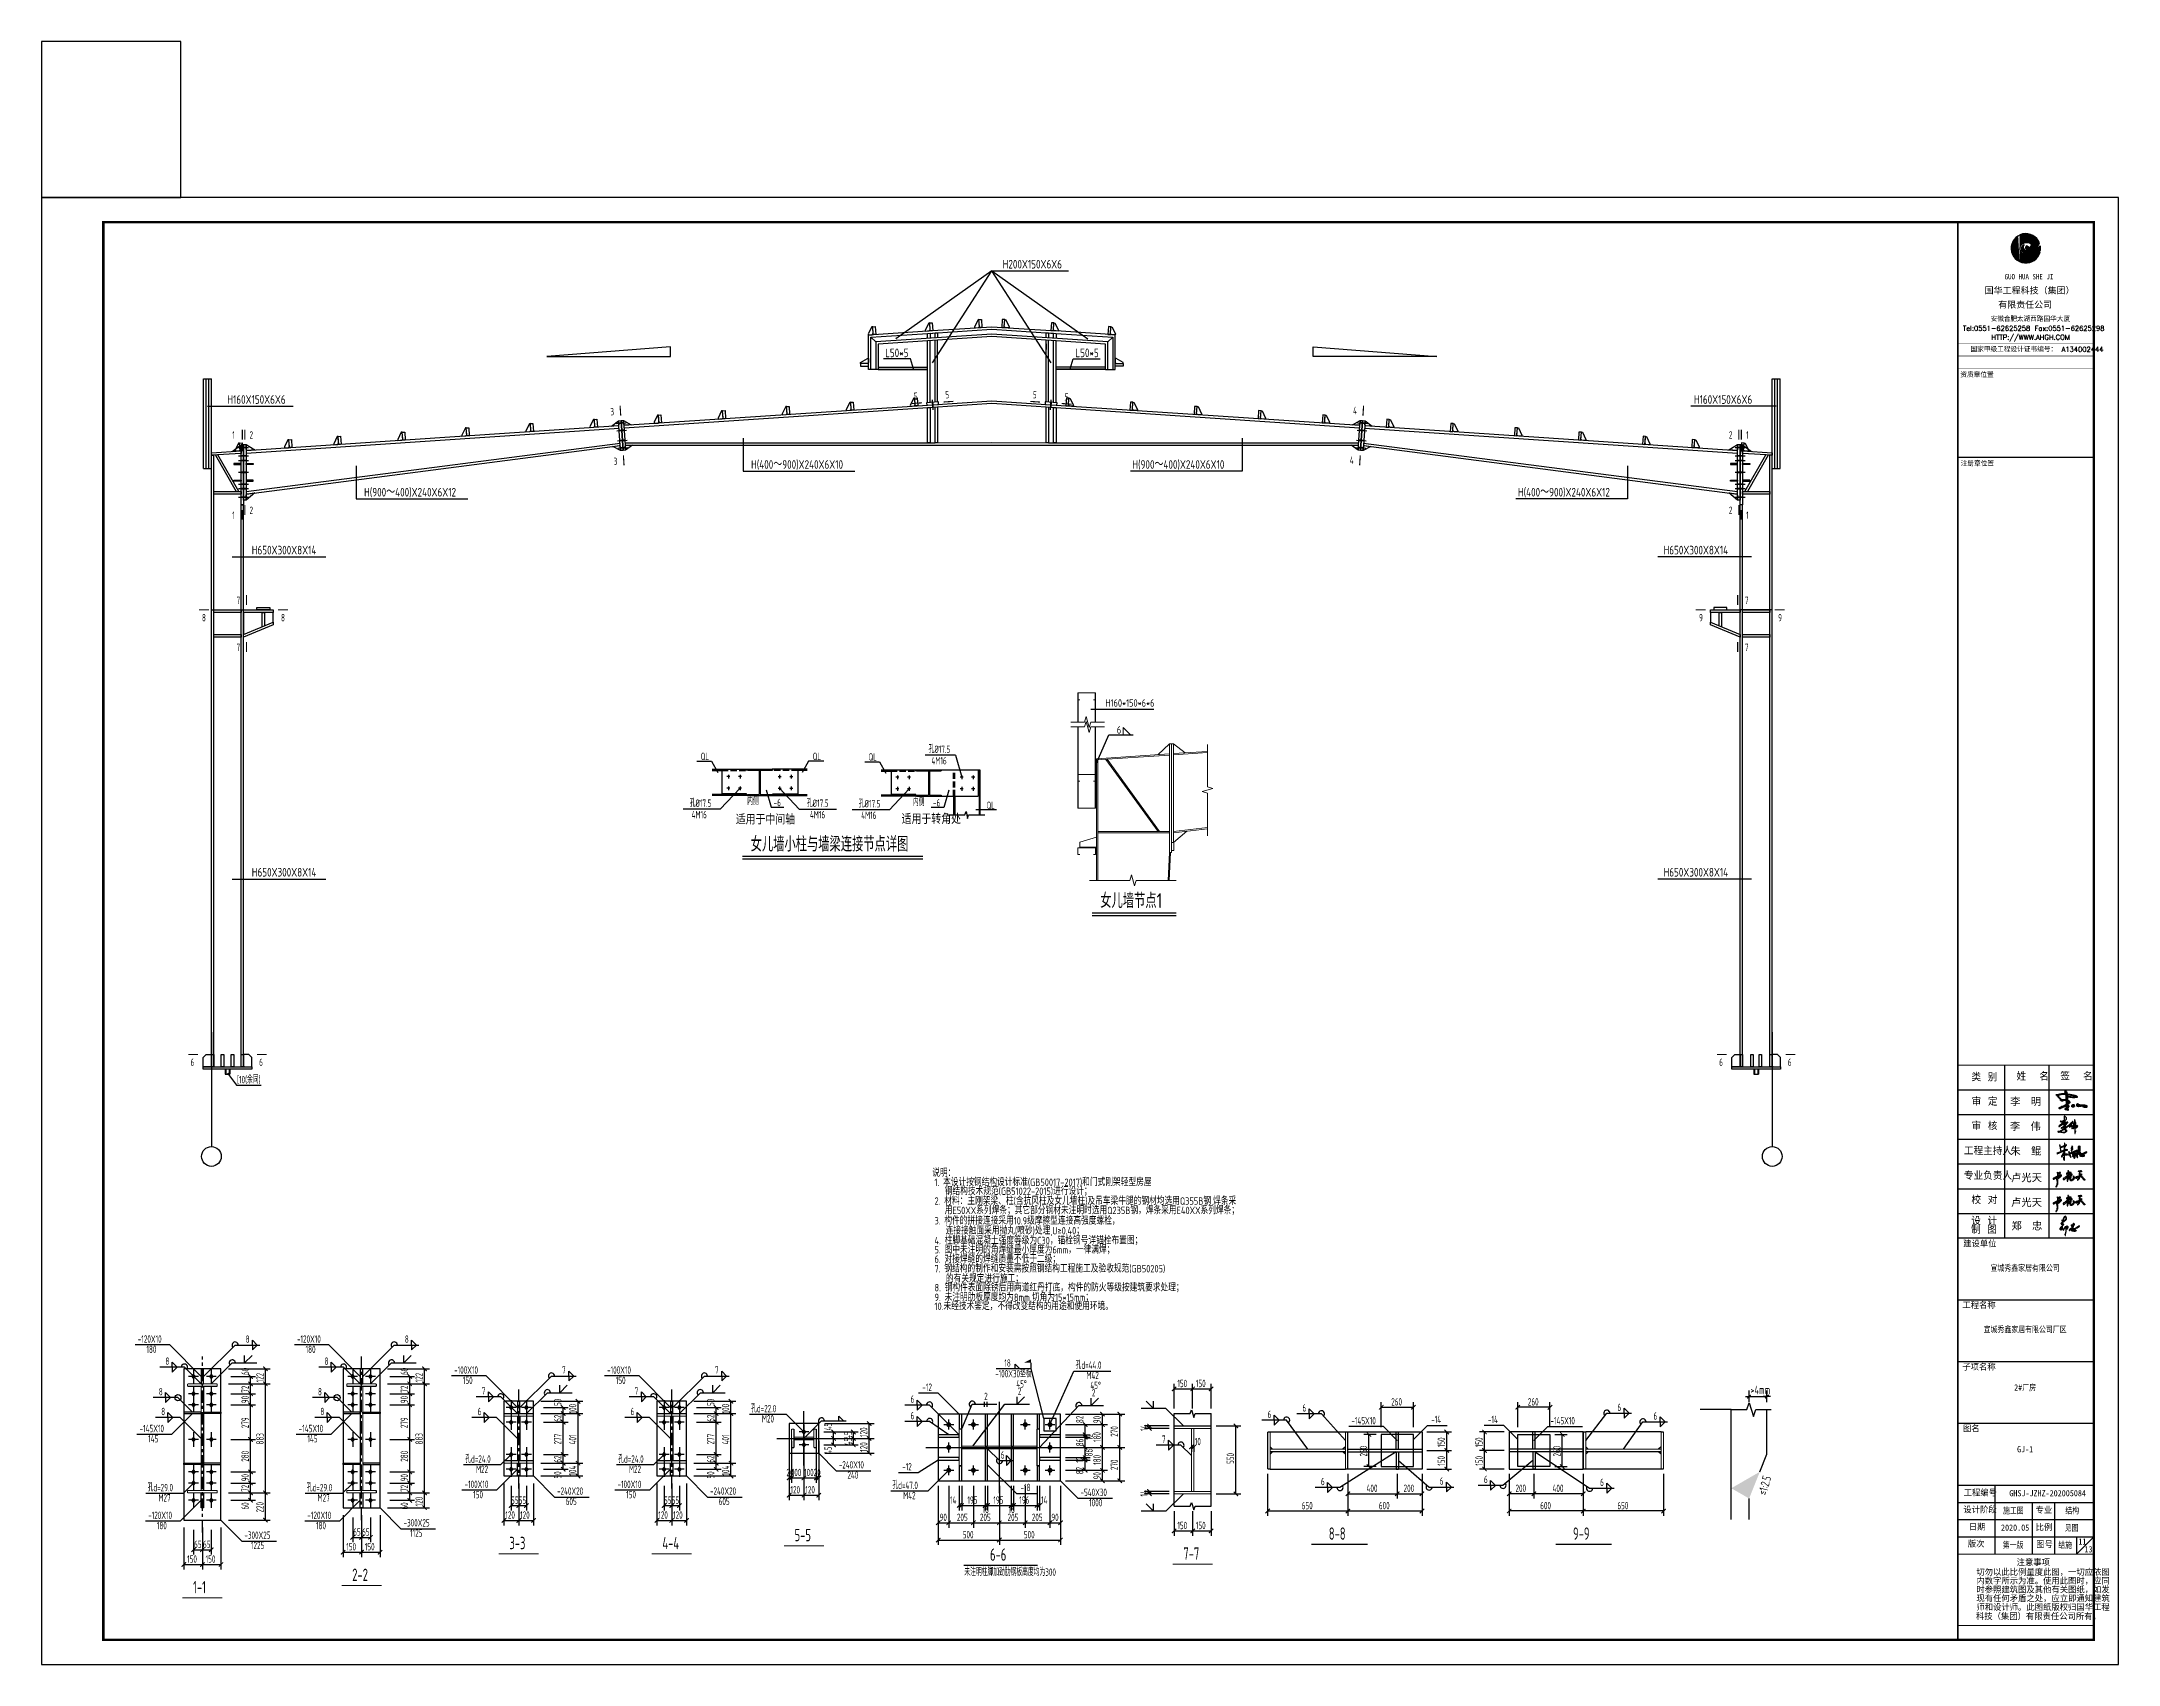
# Model space of a CAD drawing. Extents: x 9752569 to 9923256, y 1590558 to 2510207.
# Drawn here: x 9811806 to 9895906, y 1721983 to 1787695 of the extents above; entities that cross this region are included whole.
import ezdxf
from ezdxf.enums import TextEntityAlignment as Align

# ---------------------------------------------------------------- set-up
doc = ezdxf.new("R2010")
doc.units = 0
doc.header["$LTSCALE"] = 1000
doc.header["$MEASUREMENT"] = 0
for name, pattern in [('6', [8.75, 5, -1.25, 1.25, -1.25]), ('CONTINOUS', [0]), ('DASH', [0.35, 0.25, -0.1])]:
    doc.linetypes.add(name, pattern=pattern)
doc.layers.get('0').update_dxf_attribs({"linetype": 'CONTINUOUS'})
for name, color, linetype in [('10', 7, 'CONTINUOUS'), ('114', 2, 'CONTINUOUS'), ('116', 1, 'CONTINUOUS'), ('12', 142, 'CONTINUOUS'), ('130', 7, 'CONTINUOUS'), ('14', 142, 'CONTINUOUS'), ('20', 2, 'CONTINUOUS'), ('AXIS', 3, 'CONTINUOUS'), ('BOARD1', 2, 'CONTINOUS'), ('DIM_SYMB', 3, 'CONTINUOUS'), ('PP-PM-TK', 7, 'CONTINUOUS'), ('PUB_DIM', 3, 'CONTINUOUS'), ('PUB_TEXT', 7, 'CONTINUOUS'), ('PUB_TITLE', 4, 'CONTINUOUS'), ('TEXT', 7, 'CONTINUOUS'), ('THIN', 7, 'CONTINUOUS'), ('WELD', 7, 'CONTINUOUS'), ('一般文字', 6, 'CONTINUOUS'), ('墙线__粗线', 7, 'CONTINUOUS'), ('字符串标注', 6, 'CONTINUOUS'), ('尺寸标注', 86, 'CONTINUOUS'), ('柱子', 142, 'CONTINUOUS'), ('标注文字', 3, 'CONTINUOUS'), ('水平支撑', 4, 'CONTINUOUS'), ('焊缝标注', 6, 'CONTINUOUS'), ('签名', 255, 'CONTINUOUS'), ('编号标注', 253, 'CONTINUOUS'), ('螺栓孔标注', 6, 'CONTINUOUS'), ('钢板标注', 6, 'CONTINUOUS'), ('钢结构', 3, 'CONTINUOUS')]:
    doc.layers.add(name, color=color, linetype=linetype)
doc.styles.add('-黑体', font='')
doc.styles.add('_HZTXT', font='atssdeng.shx', dxfattribs={"width": 0.8, "bigfont": 'atssdchn.shx'})
doc.styles.get("Standard").update_dxf_attribs({"font": 'atssdeng.shx', "bigfont": 'atssdchn.shx'})
doc.styles.add('STYLE1', font='simhei.ttf', dxfattribs={"width": 0.8})
doc.styles.add('TQ', font='txt.shx', dxfattribs={"width": 0.8, "bigfont": 'hztxt.shx'})
doc.styles.add('TSSD_Label', font='Tssdeng.shx', dxfattribs={"width": 0.7, "bigfont": 'hztxt.shx'})
doc.styles.add('TSSD_REIN', font='atssdeng.shx', dxfattribs={"width": 0.7, "bigfont": 'atssdchn.shx'})
doc.styles.add('仿宋', font='', dxfattribs={"width": 0.8})
doc.styles.get('-黑体').set_extended_font_data('SimSun')
doc.styles.get('仿宋').set_extended_font_data('SimSun')
doc.dimstyles.new('TSSD_LEADER_STYLE_200.0', dxfattribs={"dimtxt": 0.18, "dimasz": 200, "dimexe": 0.18, "dimexo": 0.0625, "dimgap": 0.09, "dimtad": 0, "dimtih": 1, "dimtoh": 1, "dimdec": 4, "dimzin": 0, "dimdsep": 46, "dimtxsty": 'Standard', "dimcen": 0.09, "dimadec": 0, "dimazin": 0, "dimtfac": 1, "dimtdec": 4, "dimtofl": 0, "dimtmove": 0, "dimatfit": 3, "dimfxl": 1, "dimtolj": 1, "dimtzin": 0, "dimarcsym": 0})

msp = doc.modelspace()

# ---------------------------------------------------------------- texts
at = {"layer": '10', "style": 'TSSD_REIN', "width": 0.6}
for s, rotation, p in [('3', 3.814413, (9834849.6, 1772556.6)), ('5', 3.829275, (9847136.5, 1773179.5)), ('5', 3.829275, (9848414.5, 1773240.6)), ('5', 356.170725, (9851941.2, 1773252.3)), ('5', 356.170725, (9853219.3, 1773166.8)), ('4', 356.18371, (9864907.5, 1772610.8)), ('3', 3.814413, (9834983.6, 1770546.8)), ('4', 356.18371, (9864773.5, 1770600.7))]:
    msp.add_text(s, height=300, rotation=rotation, dxfattribs=at).set_placement(p)
for s, p in [('1', (9819527.6, 1771614.7)), ('2', (9820227.6, 1771614.7)), ('2', (9880127.6, 1771614.7)), ('1', (9880827.6, 1771614.7)), ('1', (9819527.6, 1768366.5)), ('2', (9820227.6, 1768566.5)), ('2', (9880127.6, 1768566.5)), ('1', (9880827.6, 1768366.5)), ('8', (9818303.9, 1764217.3)), ('7', (9819699.5, 1764917.3)), ('8', (9821503.9, 1764217.3)), ('9', (9878925.2, 1764217.3)), ('7', (9880777.6, 1764917.3)), ('9', (9882125.2, 1764217.3)), ('7', (9819699.5, 1763017.3)), ('7', (9880777.6, 1763017.3)), ('6', (9817837.6, 1746217.3)), ('6', (9820617.6, 1746217.3)), ('6', (9879737.6, 1746217.3)), ('6', (9882517.7, 1746217.3))]:
    msp.add_text(s, height=300, dxfattribs=at).set_placement(p)
at = {"layer": '10', "ltscale": 0.1, "style": 'TSSD_REIN', "width": 0.65}
for s, p in [('5-5', (9842299.2, 1726971.6)), ('8-8', (9863931.3, 1727032.1)), ('9-9', (9873818.6, 1727032.1)), ('3-3', (9830751.6, 1726649.1)), ('4-4', (9836945.2, 1726649.1)), ('6-6', (9850212.2, 1726182.3)), ('7-7', (9858038.7, 1726225.8)), ('2-2', (9824386.3, 1725364.1)), ('1-1', (9817941.5, 1724864.1))]:
    msp.add_text(s, height=500, dxfattribs=at).set_placement(p)
at = {"layer": '130', "style": 'TSSD_REIN', "width": 0.8}
for s, p in [('说明：', (9847872.1, 1741730.8, 133.3)), ('1. 本设计按钢结构设计标准(GB50017-2017)和门式刚架轻型房屋', (9847962.3, 1741357.9, 133.3)), ('2. 材料：主刚架梁、柱(含抗风柱及女儿墙柱)及吊车梁牛腿的钢材均选用Q355B钢,焊条采', (9847964.6, 1740596.9, 133.3)), ('钢结构技术规范(GB51022-2015)进行设计；', (9848378.9, 1740995.6, 133.3)), ('3. 构件的拼接连接采用10.9级摩擦型连接高强度螺栓，', (9847964.6, 1739796.7, 133.3)), ('用E50XX系列焊条；其它部分钢材未注明时选用Q235B钢，焊条采用E40XX系列焊条；', (9848378.9, 1740216.2, 133.3)), ('4. 柱脚基础混凝土强度等级为C30，锚栓钢号详锚栓布置图；', (9847964.6, 1738997, 133.3)), ('连接接触面采用抛丸(喷砂)处理,U≥0.40；', (9848413.2, 1739395.5, 133.3)), ('5. 图中未注明的角焊缝最小厚度为6mm，一律满焊；', (9847964.6, 1738623.6, 133.3)), ('6. 对接焊缝的焊缝质量不低于二级；', (9847964.6, 1738245.7, 133.3)), ('7. 钢结构的制作和安装需按照钢结构工程施工及验收规范(GB50205)', (9847964.6, 1737857.9, 133.3)), ('的有关规定进行施工；', (9848426.3, 1737452.8, 133.3)), ('10.未经技术鉴定，不得改变结构的用途和使用环境。', (9847964.6, 1736335.9, 133.3)), ('9. 未注明肋板厚度均为8mm,切角为15*15mm；', (9847964.6, 1736698.3, 133.3)), ('8. 钢构件表面除锈后用两道红丹打底，构件的防火等级按建筑要求处理；', (9847964.6, 1737090.2, 133.3))]:
    msp.add_text(s, height=300, dxfattribs=at).set_placement(p)
at = {"layer": 'PUB_TEXT', "style": 'TSSD_REIN', "width": 0.8}
for s, p in [('适用于中间轴', (9839917.4, 1755994.1, 4.6)), ('适用于转角处', (9846635.1, 1756013, -146662.1))]:
    msp.add_text(s, height=400, dxfattribs=at).set_placement(p)
at = {"layer": 'PUB_TITLE', "color": 6, "style": '仿宋', "width": 0.8}
msp.add_text('GJ-1', height=250, dxfattribs=at).set_placement((9892126.4, 1730574.2), align=Align.CENTER)
msp.add_text('11', height=250, dxfattribs=at).set_placement((9894281.3, 1726838.8))
at = {"layer": 'TEXT', "style": 'TSSD_Label', "width": 0.7}
for s, p in [('H160*150*6*6', (9854883.7, 1760763.1, 702)), ('6', (9855347.4, 1759672.3))]:
    msp.add_text(s, height=300, dxfattribs=at).set_placement(p)
at = {"layer": '一般文字', "color": 7, "style": 'TSSD_REIN', "width": 0.8}
for s, p in [('女儿墙小柱与墙梁连接节点详图', (9840520.9, 1754898.8)), ('女儿墙节点1', (9854676.8, 1752611.4, 230993.1))]:
    msp.add_text(s, height=600, dxfattribs=at).set_placement(p)
at = {"layer": '字符串标注', "style": 'TSSD_REIN', "width": 0.6}
msp.add_text('[10(余同)', height=300, dxfattribs=at).set_placement((9819720.9, 1745513.8))
at = {"layer": '尺寸标注', "style": 'TSSD_REIN', "width": 0.6}
for s, p in [('60', (9820199.5, 1733704.8)), ('122', (9820799.5, 1733403.6)), ('60', (9826644.3, 1733704.8)), ('122', (9827244.3, 1733403.6)), ('72', (9820199.5, 1732986.1)), ('90', (9820199.5, 1732561.1)), ('72', (9826644.3, 1732986.1)), ('90', (9826644.3, 1732561.1)), ('50', (9832859.6, 1732449.8)), ('50', (9839053.2, 1732449.8)), ('279', (9820199.5, 1731548.6)), ('279', (9826644.3, 1731548.6)), ('62', (9832859.6, 1731806.1)), ('100', (9833459.6, 1732143.6)), ('62', (9839053.2, 1731806.1)), ('100', (9839653.2, 1732143.6)), ('45', (9843808.3, 1731457.3)), ('82', (9853995.2, 1731756.1)), ('90', (9854695.2, 1731749.8)), ('14', (9856596.7, 1731432.8)), ('883', (9820799.5, 1730891.1)), ('883', (9827244.3, 1730891.1)), ('277', (9832859.6, 1730891.1)), ('401', (9833459.6, 1730891.1)), ('277', (9839053.2, 1730891.1)), ('401', (9839653.2, 1730891.1)), ('45', (9844608.3, 1731108.6)), ('45', (9844608.3, 1730848.6)), ('120', (9845248.3, 1731191.1)), ('120', (9845248.3, 1730591.1)), ('86', (9853995.2, 1730818.6)), ('12', (9854370.2, 1731074.8)), ('180', (9854695.2, 1730987.3)), ('270', (9855395.2, 1731199.8)), ('150', (9868634.3, 1730776.6)), ('150', (9870165.2, 1730776.6)), ('280', (9820199.5, 1730191.1)), ('280', (9826644.3, 1730191.1)), ('62', (9832859.6, 1730151.1)), ('104', (9833459.6, 1729628.6)), ('62', (9839053.2, 1730151.1)), ('104', (9839653.2, 1729628.6)), ('45', (9843808.3, 1730499.8)), ('12', (9853995.2, 1730149.8)), ('86', (9854370.2, 1730406.1)), ('180', (9854695.2, 1730062.3)), ('270', (9855395.2, 1729849.8)), ('550', (9860096.7, 1730100.8)), ('260', (9865484.3, 1730401.6)), ('150', (9868634.3, 1730026.6)), ('150', (9870165.2, 1730026.6)), ('260', (9873315.2, 1730401.6)), ('90', (9820199.5, 1729396.1)), ('72', (9820199.5, 1728971.1)), ('90', (9826644.3, 1729396.1)), ('72', (9826644.3, 1728971.1)), ('50', (9832859.6, 1729507.3)), ('50', (9839053.2, 1729507.3)), ('82', (9853995.2, 1729685.4)), ('90', (9854695.2, 1729474.8)), ('60', (9820199.5, 1728252.3)), ('220', (9820799.5, 1728133.6)), ('60', (9826644.3, 1728252.3)), ('120', (9827244.3, 1728383.6)), ('14', (9856596.7, 1728782.8))]:
    msp.add_text(s, height=300, rotation=90, dxfattribs=at).set_placement(p)
for s, p in [('150', (9857796.7, 1733210.3)), ('150', (9858546.7, 1733210.3)), ('260', (9866459.3, 1732466.6)), ('260', (9871990.2, 1732466.6)), ('10', (9858502.5, 1730860.3)), ('20', (9841968.6, 1729606.1)), ('120', (9842131.6, 1728906.1)), ('100', (9842181.6, 1729606.1)), ('100', (9842682.7, 1729606.1)), ('120', (9842732.7, 1728906.1)), ('20', (9843070.8, 1729606.1)), ('400', (9865459.3, 1728966.6)), ('200', (9866959.3, 1728966.6)), ('200', (9871490.2, 1728966.6)), ('400', (9872990.2, 1728966.6)), ('55', (9830817.1, 1728483.6)), ('55', (9831127.1, 1728483.6)), ('55', (9837010.7, 1728483.6)), ('55', (9837320.7, 1728483.6)), ('14', (9848588.9, 1728489.8)), ('195', (9849295.2, 1728489.8)), ('18', (9849907.7, 1728114.8)), ('195', (9850345.2, 1728489.8)), ('18', (9850957.7, 1728114.8)), ('196', (9851395.2, 1728489.8)), ('14', (9852276.4, 1728489.8)), ('650', (9862834.3, 1728266.6)), ('600', (9865959.3, 1728266.6)), ('600', (9872490.2, 1728266.6)), ('650', (9875615.2, 1728266.6)), ('65', (9824426.8, 1727198.6)), ('65', (9824786.8, 1727198.6)), ('120', (9830584.6, 1727883.6)), ('120', (9831184.6, 1727883.6)), ('120', (9836778.2, 1727883.6)), ('120', (9837378.2, 1727883.6)), ('90', (9848170.2, 1727789.8)), ('205', (9848871.3, 1727789.8)), ('205', (9849803.3, 1727789.8)), ('205', (9850923, 1727789.8)), ('205', (9851903.4, 1727789.8)), ('90', (9852695.2, 1727789.8)), ('150', (9857796.7, 1727460.3)), ('150', (9858546.7, 1727460.3)), ('65', (9817982, 1726698.6)), ('65', (9818342, 1726698.6)), ('150', (9824144.3, 1726598.6)), ('150', (9824894.3, 1726598.6)), ('500', (9849107.7, 1727089.8)), ('500', (9851582.7, 1727089.8)), ('150', (9817699.5, 1726098.6)), ('150', (9818449.5, 1726098.6))]:
    msp.add_text(s, height=300, dxfattribs=at).set_placement(p)
at = {"layer": '标注文字', "linetype": 'ByBlock', "style": 'TSSD_REIN', "width": 0.8}
for s, p in [('H200X150X6X6', (9850725, 1778504.4, 502)), ('L50*5', (9845964.7, 1774915.4, 530.3)), ('L50*5', (9853669.7, 1774915.4, 530.3)), ('H160X150X6X6', (9819327.7, 1773025.5, 702)), ('H160X150X6X6', (9878712.9, 1773025.5, 702)), ('H(400～900)X240X6X10', (9840537.7, 1770394.3, 702)), ('H(900～400)X240X6X10', (9855978.4, 1770394.3, 702)), ('H(900～400)X240X6X12', (9824867.4, 1769272.1, 702)), ('H(400～900)X240X6X12', (9871590.1, 1769272.1, 702)), ('H650X300X8X14', (9820319, 1766928.2, 702)), ('H650X300X8X14', (9877484.6, 1766928.2, 702)), ('H650X300X8X14', (9820319, 1753884.1, 702)), ('H650X300X8X14', (9877484.6, 1753884.1, 702))]:
    msp.add_text(s, height=350, dxfattribs=at).set_placement(p)
at = {"layer": '焊缝标注', "style": 'TSSD_REIN', "width": 0.6}
for s, p in [('8', (9820072.8, 1735005.9)), ('8', (9826517.6, 1735005.9)), ('8', (9816821.5, 1734113.2)), ('8', (9823266.3, 1734113.2)), ('18', (9850790.6, 1734038.1)), ('7', (9832882.9, 1733750.9)), ('7', (9839076.5, 1733750.9)), ('45°', (9851276.1, 1733193.2)), ('45°', (9854274.9, 1733134.4)), ('8', (9816556.2, 1732878.3)), ('8', (9823001, 1732878.3)), ('7', (9829631.6, 1732908.2)), ('7', (9835825.2, 1732908.2)), ('6', (9846994.5, 1732575.8)), ('2', (9849974.4, 1732687.6)), ('2', (9851338.6, 1732893.2)), ('2', (9854337.4, 1732834.4)), ('6', (9862864.8, 1732222.6)), ('6', (9875617.8, 1732243.5)), ('8', (9816652, 1732075.6)), ('8', (9823096.8, 1732075.6)), ('6', (9829462.1, 1732075.6)), ('6', (9835655.7, 1732075.6)), ('6', (9846995.7, 1731909.7)), ('6', (9861451.7, 1731961.2)), ('6', (9877079.8, 1731895.4)), ('7', (9857172.9, 1730955)), ('6', (9850649.6, 1730315.7)), ('6', (9863612.2, 1729240.7)), ('6', (9868423, 1729257.8)), ('6', (9870211.9, 1729325)), ('6', (9874916.6, 1729209.3))]:
    msp.add_text(s, height=300, dxfattribs=at).set_placement(p)
at = {"layer": '螺栓孔标注', "color": 0, "style": '_HZTXT', "width": 0.6}
for s, p in [('QL', (9838501, 1758602.6, 4.6)), ('QL', (9843036.6, 1758602.6, 4.6)), ('QL', (9845297.1, 1758579.4, -146662.1)), ('孔%%C17.5', (9847722.2, 1758891, -146662.1)), ('4M16', (9847841.5, 1758426.2, -146662.1)), ('孔%%C17.5', (9838048.6, 1756706.6, 4.6)), ('内侧', (9840379.1, 1756785.5, 4.6)), ('-6', (9841451.2, 1756733.1, 4.6)), ('孔%%C17.5', (9842792.7, 1756706.6, 4.6)), ('孔%%C17.5', (9844894.2, 1756683.3, -146662.1)), ('内侧', (9847090.6, 1756747.1, -146662.1)), ('-6', (9847904.5, 1756721, 4.6)), ('QL', (9850074.8, 1756620.5, -146662.1)), ('4M16', (9838130.1, 1756241.7, 4.6)), ('4M16', (9842921.5, 1756241.7, 4.6)), ('4M16', (9844995.2, 1756218.5, -146662.1))]:
    msp.add_text(s, height=300, dxfattribs=at).set_placement(p)
at = {"layer": '螺栓孔标注', "style": 'TSSD_REIN', "width": 0.6}
for s, height, p in [('孔d=44.0', 300, (9853676.8, 1733952)), ('M42', 300, (9854114.3, 1733537)), ('孔d=22.0', 300, (9840538.4, 1732194)), ('>4mm', 350, (9881003, 1732925.2)), ('M20', 300, (9840975.9, 1731779)), ('孔d=24.0', 300, (9828962, 1730150.2)), ('M22', 300, (9829399.5, 1729735.2)), ('孔d=24.0', 300, (9835155.6, 1730150.2)), ('M22', 300, (9835593.1, 1729735.2)), ('孔d=29.0', 300, (9816101.9, 1728995.2)), ('孔d=29.0', 300, (9822546.7, 1728995.2)), ('孔d=47.0', 300, (9846257.5, 1729088)), ('M27', 300, (9816539.4, 1728580.2)), ('M27', 300, (9822984.2, 1728580.2)), ('M42', 300, (9846695, 1728673))]:
    msp.add_text(s, height=height, dxfattribs=at).set_placement(p)
at = {"layer": '螺栓孔标注', "color": 5, "style": 'TSSD_REIN', "width": 0.6}
for s, p in [('-100X30垫板', (9850419.1, 1733607.8)), ('未注明柱脚加劲肋钢板高度均为300', (9849173.3, 1725570.3))]:
    msp.add_text(s, height=300, dxfattribs=at).set_placement(p)
at = {"layer": '螺栓孔标注', "style": 'TSSD_REIN', "width": 0.6}
msp.add_text('≤1:2.5', height=350, rotation=75, dxfattribs=at).set_placement((9881646.4, 1728811, 1860))
at = {"layer": '钢板标注', "style": 'TSSD_REIN', "width": 0.6}
for s, p in [('-120X10', (9815703.2, 1735007.9)), ('-120X10', (9822148, 1735007.9)), ('180', (9816053.2, 1734592.9)), ('180', (9822498, 1734592.9)), ('-100X10', (9828513.3, 1733752.9)), ('150', (9828863.3, 1733337.9)), ('-100X10', (9834706.9, 1733752.9)), ('150', (9835056.9, 1733337.9)), ('-12', (9847472.7, 1733059.4)), ('-145X10', (9815774.3, 1731386.7)), ('-145X10', (9822219.1, 1731386.7)), ('-145X10', (9864844.3, 1731702.9)), ('-14', (9868075.2, 1731752)), ('-14', (9870375.2, 1731752.9)), ('-145X10', (9872906.1, 1731702)), ('145', (9816124.3, 1730971.7)), ('145', (9822569.1, 1730971.7)), ('-240X10', (9844088.4, 1729917)), ('-12', (9846654.5, 1729836.3)), ('-100X10', (9828934.4, 1729126.7)), ('-240X20', (9832680.8, 1728852.7)), ('-100X10', (9835128, 1729126.7)), ('-240X20', (9838874.3, 1728852.7)), ('240', (9844438.4, 1729502)), ('-18', (9851445.4, 1728999.7)), ('-540X30', (9853875.3, 1728800.7)), ('150', (9829284.4, 1728711.7)), ('605', (9833030.8, 1728437.7)), ('150', (9835478, 1728711.7)), ('605', (9839224.3, 1728437.7)), ('1000', (9854225.3, 1728385.7)), ('-120X10', (9816124.3, 1727871.7)), ('180', (9816474.3, 1727456.7)), ('-120X10', (9822569.1, 1727871.7)), ('180', (9822919.1, 1727456.7)), ('-300X25', (9826465.4, 1727567.7)), ('1125', (9826727.9, 1727152.7)), ('-300X25', (9820020.7, 1727067.7)), ('1225', (9820283.2, 1726652.7))]:
    msp.add_text(s, height=300, dxfattribs=at).set_placement(p)

# ---------------------------------------------------------------- blocks, each defined once
blk = doc.blocks.new('*U21')
at = {"layer": 'PP-PM-TK', "color": 1}
for points in [[(-734, 26), (-725, -117), (-725, 92)], [(-725, 92), (-715, -155), (-715, 168)], [(-725, -117), (-725, 92), (-715, -155)], [(-715, 168), (-689, -255), (-689, 245)], [(-715, -155), (-715, 168), (-689, -255)], [(-689, 245), (-669, -296), (-669, 303)], [(-689, -255), (-689, 245), (-669, -296)], [(-669, 303), (-627, -384), (-627, 377)], [(-669, -296), (-669, 303), (-627, -384)], [(-627, 377), (-598, -422), (-598, 427)], [(-627, -384), (-627, 377), (-598, -422)], [(-598, 427), (-540, -498), (-540, 493)], [(-598, -422), (-598, 427), (-540, -498)], [(-540, 493), (-504, -531), (-504, 535)], [(-540, -498), (-540, 493), (-504, -531)], [(-504, 535), (-434, -593), (-434, 589)], [(-504, -531), (-504, 535), (-434, -593)], [(-434, 589), (-390, -619), (-390, 622)], [(-434, -593), (-434, 589), (-390, -619)], [(-390, 622), (-310, -666), (-310, 662)], [(-390, -619), (-390, 622), (-310, -666)], [(-310, 662), (-302, -669), (-302, 667)], [(-310, -666), (-310, 662), (-302, -669)], [(-302, 667), (-300, 1), (-300, 667)], [(-300, 667), (-299, 9), (-299, 668)], [(-299, 668), (-289, 51), (-289, 673)], [(-289, 673), (-287, 62), (-287, 674)], [(-287, 674), (-274, 89), (-274, 680)], [(-274, 680), (-262, 115), (-262, 686)], [(-262, 686), (-255, 126), (-255, 688)], [(-262, 686), (-262, 115), (-262, 686)], [(-255, 688), (-231, 157), (-231, 695)], [(-231, 695), (-227, 163), (-227, 696)], [(-227, 696), (-222, 168), (-222, 697)], [(-222, 697), (-221, 168), (-221, 697)], [(-222, 3), (-221, -43), (-221, 4)], [(-221, 697), (-215, 174), (-215, 699)], [(-221, 4), (-215, -82), (-215, 32)], [(-221, -43), (-221, 4), (-215, -82)], [(-215, 699), (-211, 177), (-211, 700)], [(-215, 32), (-211, -92), (-211, 48)], [(-215, -82), (-215, 32), (-211, -92)], [(-211, 700), (-202, 186), (-202, 703)], [(-211, 48), (-202, -118), (-202, 68)], [(-211, -92), (-211, 48), (-202, -118)], [(-202, 703), (-199, 188), (-199, 704)], [(-202, 68), (-199, -122), (-199, 73)], [(-202, -118), (-202, 68), (-199, -122)], [(-199, 704), (-185, 201), (-185, 708)], [(-199, 73), (-185, -143), (-185, 93)], [(-199, -122), (-199, 73), (-185, -143)], [(-185, 708), (-183, 203), (-183, 708)], [(-185, 93), (-183, -145), (-183, 96)], [(-185, -143), (-185, 93), (-183, -145)], [(-183, 708), (-179, 206), (-179, 709)], [(-183, 96), (-179, -149), (-179, 100)], [(-183, -145), (-183, 96), (-179, -149)], [(-179, 709), (-176, 208), (-176, 710)], [(-179, 100), (-176, -152), (-176, 103)], [(-179, -149), (-179, 100), (-176, -152)], [(-176, 710), (-175, 208), (-175, 710)], [(-176, 103), (-175, -153), (-175, 104)], [(-176, -152), (-176, 103), (-175, -153)], [(-175, 710), (-163, 216), (-163, 714)], [(-175, 104), (-163, -165), (-163, 116)], [(-175, -153), (-175, 104), (-163, -165)], [(-163, 714), (-142, 228), (-142, 719)], [(-163, 116), (-142, -181), (-142, 137)], [(-163, -165), (-163, 116), (-142, -181)], [(-142, 719), (-124, 239), (-124, 724)], [(-142, 137), (-124, -195), (-124, 151)], [(-142, -181), (-142, 137), (-124, -195)], [(-124, 724), (-123, 240), (-123, 724)], [(-124, 151), (-123, -196), (-123, 152)], [(-124, -195), (-124, 151), (-123, -196)], [(-123, 724), (-122, 240), (-122, 724)], [(-123, 152), (-122, -196), (-122, 153)], [(-123, -196), (-123, 152), (-122, -196)], [(-122, 724), (-114, 243), (-114, 725)], [(-122, 153), (-114, -202), (-114, 157)], [(-122, -196), (-122, 153), (-114, -202)], [(-114, 725), (-112, 244), (-112, 725)], [(-114, 157), (-112, 107), (-112, 158)], [(-114, -202), (-114, 87), (-112, -204)], [(-112, 725), (-112, 244), (-112, 725)], [(-112, 725), (-111, 244), (-111, 725)], [(-112, 158), (-111, 117), (-111, 159)], [(-112, 158), (-112, 108), (-112, 158)], [(-112, -204), (-112, 45), (-112, -204)], [(-112, -204), (-112, 42), (-111, -204)], [(-111, 725), (-110, 245), (-110, 725)], [(-111, 159), (-110, 119), (-110, 159)], [(-111, -204), (-111, 38), (-110, -205)], [(-110, 725), (-105, 247), (-105, 725)], [(-110, 159), (-105, 131), (-105, 162)], [(-110, -205), (-110, 34), (-105, -208)], [(-105, 725), (-102, 248), (-102, 726)], [(-105, 162), (-102, 135), (-102, 164)], [(-105, -208), (-105, 12), (-102, -210)], [(-102, 726), (-101, 249), (-101, 726)], [(-102, 164), (-101, 137), (-101, 165)], [(-101, 726), (-95, 251), (-95, 726)], [(-101, 165), (-95, 145), (-95, 166)], [(-95, 726), (-89, 254), (-89, 727)], [(-95, 166), (-89, 151), (-89, 167)], [(-89, 727), (-85, 255), (-85, 727)], [(-85, 727), (-83, 256), (-83, 727)], [(-83, 727), (-79, 257), (-79, 727)], [(-79, 727), (-59, 265), (-59, 729)], [(-59, 729), (-54, 267), (-54, 729)], [(-54, 729), (-45, 270), (-45, 730)], [(-45, 730), (-34, 272), (-34, 731)], [(-34, 731), (-28, 273), (-28, 731)], [(-28, 731), (-19, 276), (-19, 732)], [(-19, 732), (-12, 276), (-12, 732)], [(-12, 732), (-10, 277), (-10, 732)], [(-12, 25), (-10, 11), (-10, 47)], [(-10, 732), (-10, 277), (-10, 732)], [(-10, 732), (-9, 277), (-9, 732)], [(-10, 47), (-9, 4), (-9, 50)], [(-10, 11), (-10, 47), (-10, 10)], [(-10, 47), (-10, 10), (-10, 47)], [(-10, 10), (-10, 47), (-9, 4)], [(-9, 732), (-4, 277), (-4, 733)], [(-9, 50), (-4, -7), (-4, 68)], [(-9, 4), (-9, 50), (-4, -7)], [(-4, 733), (-3, 277), (-3, 733)], [(-4, 68), (-3, -8), (-3, 69)], [(-4, -7), (-4, 68), (-3, -8)], [(-3, 733), (2, 278), (2, 733)], [(-3, 69), (2, -19), (2, 80)], [(-3, -8), (-3, 69), (2, -19)], [(2, 733), (7, 279), (7, 734)], [(2, 80), (7, -24), (7, 87)], [(2, -19), (2, 80), (7, -24)], [(7, 734), (16, 280), (16, 734)], [(7, 87), (16, -35), (16, 98)], [(7, -24), (7, 87), (16, -35)], [(16, 280), (16, 734), (18, 279)], [(16, 734), (18, 279), (18, 734)], [(16, 98), (18, -37), (18, 100)], [(16, -35), (16, 98), (18, -37)], [(18, 279), (18, 734), (21, 279)], [(18, 100), (21, -39), (21, 103)], [(18, -37), (18, 100), (21, -39)], [(21, 279), (21, 734), (28, 279)], [(21, 103), (28, -45), (28, 111)], [(21, -39), (21, 103), (28, -45)], [(28, 279), (28, 733), (30, 279)], [(28, 111), (30, -46), (30, 113)], [(28, -45), (28, 111), (30, -46)], [(30, 279), (30, 733), (40, 278)], [(30, 113), (40, -53), (40, 121)], [(30, -46), (30, 113), (40, -53)], [(40, 278), (40, 732), (44, 278)], [(40, 121), (44, -56), (44, 124)], [(40, -53), (40, 121), (44, -56)], [(44, 278), (44, 731), (58, 277)], [(44, 124), (58, -63), (58, 135)], [(44, -56), (44, 124), (58, -63)], [(58, 277), (58, 730), (69, 276)], [(58, -63), (58, 135), (69, -69)], [(69, 276), (69, 728), (70, 276)], [(69, -69), (69, 126), (70, -69)], [(70, 276), (70, 728), (84, 275)], [(70, -69), (70, 125), (84, -74)], [(84, 275), (84, 726), (85, 275)], [(84, -74), (84, 113), (85, -74)], [(85, 275), (85, 726), (108, 274)], [(85, -74), (85, 112), (108, -81)], [(108, 274), (108, 723), (108, 274)], [(108, 274), (108, 723), (108, 274)], [(108, 274), (108, 723), (109, 274)], [(108, -81), (108, 88), (108, -82)], [(108, -82), (108, 87), (108, -82)], [(108, -82), (108, 87), (109, -82)], [(109, 274), (109, 723), (112, 273)], [(109, -82), (109, 87), (112, -82)], [(112, 273), (112, 723), (135, 270)], [(112, -82), (112, 84), (135, -86)], [(135, 270), (135, 720), (147, 269)], [(135, -86), (135, 66), (147, -88)], [(147, 269), (147, 719), (152, 268)], [(147, -88), (147, 62), (152, -88)], [(152, 268), (152, 718), (152, 268)], [(152, 268), (152, 718), (159, 268)], [(152, -88), (152, 60), (152, -89)], [(152, -89), (152, 60), (159, -89)], [(159, 268), (159, 717), (160, 267)], [(159, -89), (159, 59), (160, -89)], [(160, 267), (160, 717), (164, 267)], [(160, -89), (160, 59), (164, -89)], [(164, 267), (164, 716), (171, 265)], [(164, -89), (164, 59), (171, -89)], [(171, 265), (171, 713), (179, 263)], [(171, 58), (179, -90), (179, 60)], [(171, -89), (171, 58), (179, -90)], [(179, 263), (179, 711), (185, 262)], [(179, 60), (185, -90), (185, 61)], [(179, -90), (179, 60), (185, -90)], [(185, 262), (185, 709), (191, 261)], [(185, 61), (191, -90), (191, 62)], [(191, 261), (191, 707), (207, 254)], [(191, 62), (207, -89), (207, 65)], [(207, 254), (207, 702), (209, 253)], [(207, 65), (209, -89), (209, 66)], [(209, 253), (209, 701), (217, 250)], [(209, 66), (217, -89), (217, 70)], [(217, 250), (217, 698), (225, 244)], [(217, 70), (225, -89), (225, 75)], [(225, 244), (225, 696), (243, 230)], [(225, 75), (243, -87), (243, 86)], [(243, 230), (243, 690), (246, 228)], [(243, 86), (246, -86), (246, 91)], [(246, 228), (246, 689), (248, 227)], [(246, 91), (248, -86), (248, 93)], [(248, 227), (248, 688), (249, 226)], [(248, 93), (249, -86), (249, 94)], [(249, 226), (249, 688), (255, 216)], [(249, 94), (255, -86), (255, 102)], [(255, 216), (255, 686), (266, 199)], [(255, 102), (266, -84), (266, 117)], [(266, 199), (266, 682), (270, 192)], [(266, 117), (270, -84), (270, 133)], [(270, 192), (270, 681), (276, 155)], [(270, 133), (276, -83), (276, 155)], [(569, -14), (588, -190), (588, 2)], [(588, 2), (593, -187), (593, 6)], [(593, 6), (610, -177), (610, 20)], [(610, 20), (616, -173), (616, 25)], [(616, 25), (618, -171), (618, 27)], [(618, 27), (637, -159), (637, 43)], [(637, 43), (643, -155), (643, 48)], [(643, 48), (653, -148), (653, 57)], [(653, 57), (662, -142), (662, 66)], [(662, 66), (664, -140), (664, 68)], [(664, 68), (683, -126), (683, 86)], [(683, 86), (711, -105), (711, 112)], [(711, 112), (724, -95), (724, 124)], [(-302, -669), (-302, -30), (-300, -669)], [(-300, -669), (-300, -43), (-299, -670)], [(-299, -670), (-299, -61), (-289, -673)], [(-289, -673), (-289, -97), (-287, -674)], [(-287, -674), (-287, -102), (-274, -679)], [(-274, -679), (-274, -130), (-262, -683)], [(-262, -683), (-262, -150), (-262, -683)], [(-262, -683), (-262, -150), (-255, -686)], [(-255, -686), (-255, -162), (-231, -694)], [(-231, -694), (-231, -192), (-227, -695)], [(-227, -695), (-227, -195), (-222, -697)], [(-222, -697), (-222, -201), (-221, -697)], [(-221, -697), (-221, -201), (-215, -699)], [(-215, -699), (-215, -207), (-211, -701)], [(-211, -701), (-211, -210), (-202, -704)], [(-202, -704), (-202, -219), (-199, -705)], [(-199, -705), (-199, -222), (-185, -710)], [(-185, -710), (-185, -235), (-183, -711)], [(-183, -711), (-183, -237), (-179, -712)], [(-179, -712), (-179, -241), (-176, -713)], [(-176, -713), (-176, -244), (-175, -713)], [(-175, -713), (-175, -244), (-163, -715)], [(-163, -715), (-163, -252), (-142, -718)], [(-142, -718), (-142, -265), (-124, -721)], [(-124, -721), (-124, -276), (-123, -721)], [(-123, -721), (-123, -277), (-122, -721)], [(-122, -721), (-122, -277), (-114, -722)], [(-114, -722), (-114, -282), (-112, -723)], [(-112, -723), (-112, -284), (-112, -723)], [(-112, -723), (-112, -284), (-111, -723)], [(-111, -723), (-111, -284), (-110, -723)], [(-110, -723), (-110, -285), (-105, -724)], [(-105, -724), (-105, -287), (-102, -724)], [(-102, -210), (-102, -2), (-101, -212)], [(-102, -724), (-102, -288), (-101, -724)], [(-101, -212), (-101, -5), (-95, -215)], [(-101, -724), (-101, -289), (-95, -725)], [(-95, -215), (-95, -17), (-89, -219)], [(-95, -725), (-95, -291), (-89, -726)], [(-89, -219), (-89, -28), (-85, -222)], [(-89, -726), (-89, -294), (-85, -727)], [(-85, -222), (-85, -35), (-83, -223)], [(-85, -727), (-85, -295), (-83, -727)], [(-83, -223), (-83, -39), (-79, -226)], [(-83, -727), (-83, -296), (-79, -727)], [(-79, -226), (-79, -46), (-59, -239)], [(-79, -727), (-79, -298), (-59, -730)], [(-59, -239), (-59, -68), (-54, -241)], [(-59, -730), (-59, -306), (-54, -731)], [(-54, -241), (-54, -73), (-45, -246)], [(-54, -731), (-54, -308), (-45, -732)], [(-45, -246), (-45, -83), (-34, -252)], [(-45, -732), (-45, -312), (-34, -734)], [(-34, -252), (-34, -91), (-28, -254)], [(-28, -254), (-28, -95), (-19, -259)], [(-19, -259), (-19, -101), (-12, -263)], [(-12, -263), (-12, -106), (-10, -264)], [(-10, -264), (-10, -108), (-10, -264)], [(-10, -264), (-10, -108), (-9, -264)], [(-9, -264), (-9, -108), (-4, -267)], [(-4, -267), (-4, -111), (-3, -267)], [(-3, -267), (-3, -111), (2, -269)], [(2, -269), (2, -114), (7, -270)], [(7, -270), (7, -116), (16, -273)], [(16, -273), (16, -121), (18, -274)], [(18, -274), (18, -122), (21, -274)], [(21, -274), (21, -123), (28, -277)], [(28, -277), (28, -127), (30, -277)], [(30, -277), (30, -128), (40, -280)], [(40, -280), (40, -131), (44, -281)], [(44, -281), (44, -133), (58, -283)], [(58, -283), (58, -137), (69, -285)], [(69, -285), (69, -141), (70, -285)], [(70, -285), (70, -141), (84, -288)], [(84, -288), (84, -144), (85, -288)], [(85, -288), (85, -144), (108, -289)], [(108, -289), (108, -149), (108, -289)], [(108, -289), (108, -149), (108, -289)], [(108, -289), (108, -149), (109, -289)], [(109, -289), (109, -150), (112, -289)], [(112, -289), (112, -150), (135, -291)], [(135, -291), (135, -153), (147, -291)], [(147, -291), (147, -154), (152, -291)], [(152, -291), (152, -155), (152, -291)], [(152, -291), (152, -155), (159, -292)], [(152, -344), (152, -716), (152, -344)], [(152, -344), (159, -714), (159, -344)], [(159, -292), (159, -155), (160, -292)], [(159, -344), (160, -714), (160, -344)], [(160, -292), (160, -156), (164, -292)], [(160, -344), (164, -713), (164, -344)], [(164, -292), (164, -156), (171, -292)], [(164, -344), (171, -711), (171, -344)], [(171, -292), (171, -156), (179, -293)], [(171, -344), (179, -709), (179, -343)], [(179, -343), (185, -707), (185, -343)], [(185, -343), (191, -706), (191, -343)], [(191, -343), (207, -702), (207, -342)], [(207, -156), (209, -291), (209, -156)], [(207, -342), (209, -701), (209, -342)], [(209, -156), (217, -291), (217, -155)], [(209, -342), (217, -699), (217, -342)], [(217, -155), (225, -290), (225, -155)], [(217, -342), (225, -697), (225, -341)], [(225, -155), (243, -289), (243, -153)], [(225, -341), (243, -693), (243, -340)], [(243, -153), (246, -289), (246, -153)], [(243, -340), (246, -692), (246, -340)], [(246, -153), (248, -289), (248, -153)], [(246, -340), (248, -692), (248, -340)], [(248, -153), (249, -289), (249, -153)], [(248, -340), (249, -691), (249, -340)], [(249, -153), (255, -289), (255, -152)], [(249, -340), (255, -688), (255, -339)], [(255, -152), (266, -288), (266, -150)], [(255, -339), (266, -683), (266, -338)], [(266, -150), (270, -288), (270, -150)], [(266, -338), (270, -681), (270, -338)], [(270, -150), (276, -288), (276, -149)], [(270, -338), (276, -678), (276, -337)], [(276, -149), (283, -287), (283, -147)], [(276, -337), (283, -675), (283, -337)], [(283, -147), (296, -287), (296, -145)], [(283, -337), (296, -669), (296, -335)], [(296, -145), (302, -286), (302, -144)], [(296, -335), (302, -666), (302, -335)], [(302, -144), (307, -286), (307, -143)], [(302, -335), (307, -664), (307, -334)], [(307, -143), (311, -285), (311, -142)], [(307, -334), (311, -662), (311, -334)], [(311, -142), (341, -281), (341, -133)], [(311, -334), (341, -648), (341, -328)], [(341, -133), (369, -276), (369, -125)], [(341, -328), (369, -634), (369, -323)], [(369, -125), (375, -275), (375, -123)], [(369, -323), (375, -631), (375, -322)], [(375, -123), (377, -275), (377, -123)], [(375, -322), (377, -631), (377, -322)], [(377, -123), (383, -273), (383, -121)], [(377, -322), (383, -626), (383, -320)], [(383, -121), (397, -269), (397, -115)], [(383, -320), (397, -616), (397, -316)], [(397, -115), (421, -264), (421, -104)], [(397, -316), (421, -598), (421, -309)], [(421, -104), (431, -261), (431, -100)], [(421, -309), (431, -591), (431, -307)], [(431, -100), (444, -256), (444, -94)], [(431, -307), (444, -581), (444, -303)], [(444, -94), (450, -254), (450, -91)], [(444, -303), (450, -576), (450, -300)], [(450, -91), (460, -250), (460, -87)], [(450, -300), (460, -569), (460, -297)], [(460, -87), (483, -242), (483, -74)], [(460, -297), (483, -552), (483, -288)], [(483, -74), (492, -239), (492, -68)], [(483, -288), (492, -546), (492, -285)], [(492, -68), (509, -231), (509, -58)], [(492, -68), (492, -239), (492, -68)], [(492, -284), (509, -527), (509, -278)], [(492, -285), (492, -545), (492, -284)], [(509, -58), (512, -229), (512, -56)], [(509, -278), (512, -524), (512, -277)], [(512, -56), (513, -229), (513, -55)], [(512, -277), (513, -522), (513, -276)], [(513, -55), (530, -221), (530, -43)], [(513, -276), (530, -504), (530, -269)], [(530, -43), (542, -215), (542, -35)], [(530, -269), (542, -491), (542, -263)], [(542, -35), (552, -210), (552, -28)], [(542, -263), (552, -480), (552, -258)], [(552, -28), (555, -209), (555, -25)], [(552, -258), (555, -476), (555, -257)], [(555, -25), (569, -201), (569, -14)], [(555, -257), (569, -461), (569, -251)], [(569, -251), (588, -440), (588, -242)], [(588, -242), (593, -432), (593, -239)], [(593, -239), (610, -405), (610, -232)], [(610, -232), (616, -395), (616, -229)], [(616, -229), (618, -391), (618, -228)], [(618, -228), (637, -360), (637, -219)], [(637, -219), (643, -350), (643, -217)], [(643, -217), (653, -334), (653, -212)], [(653, -212), (662, -318), (662, -207)], [(662, -207), (664, -312), (664, -206)], [(664, -206), (683, -260), (683, -197)], [(683, -260), (683, -197), (711, -183)]]:
    blk.add_solid(points, dxfattribs=at)
at = {"layer": 'PP-PM-TK', "color": 1, "extrusion": (0, 0, -1)}
for points in [[(302, -30), (302, 667), (300, 1)], [(300, 1), (300, 667), (299, 9)], [(299, 9), (299, 668), (289, 51)], [(289, 51), (289, 673), (287, 62)], [(287, 62), (287, 674), (274, 89)], [(274, 89), (274, 680), (262, 115)], [(262, 115), (262, 686), (262, 115)], [(262, 115), (262, 686), (255, 126)], [(255, 126), (255, 688), (231, 157)], [(231, 157), (231, 695), (227, 163)], [(227, 163), (227, 696), (222, 168)], [(222, 168), (222, 697), (221, 168)], [(221, 168), (221, 697), (215, 174)], [(215, 174), (215, 699), (211, 177)], [(211, 177), (211, 700), (202, 186)], [(202, 186), (202, 703), (199, 188)], [(199, 188), (199, 704), (185, 201)], [(185, 201), (185, 708), (183, 203)], [(183, 203), (183, 708), (179, 206)], [(179, 206), (179, 709), (176, 208)], [(176, 208), (176, 710), (175, 208)], [(175, 208), (175, 710), (163, 216)], [(163, 216), (163, 714), (142, 228)], [(142, 228), (142, 719), (124, 239)], [(124, 239), (124, 724), (123, 240)], [(123, 240), (123, 724), (122, 240)], [(122, 240), (122, 724), (114, 243)], [(114, 243), (114, 725), (112, 244)], [(114, 87), (114, 157), (112, 107)], [(114, 87), (112, -204), (112, 45)], [(112, 244), (112, 725), (112, 244)], [(112, 244), (112, 725), (111, 244)], [(112, 107), (112, 158), (112, 108)], [(112, 108), (112, 158), (111, 117)], [(112, 45), (112, -204), (112, 42)], [(112, 42), (111, -204), (111, 38)], [(111, 244), (111, 725), (110, 245)], [(111, 117), (111, 159), (110, 119)], [(111, 38), (110, -205), (110, 34)], [(110, 245), (110, 725), (105, 247)], [(110, 119), (110, 159), (105, 131)], [(110, 34), (105, -208), (105, 12)], [(105, 247), (105, 725), (102, 248)], [(105, 131), (105, 162), (102, 135)], [(105, 12), (102, -210), (102, -2)], [(102, 248), (102, 726), (101, 249)], [(102, 135), (102, 164), (101, 137)], [(101, 249), (101, 726), (95, 251)], [(101, 137), (101, 165), (95, 145)], [(95, 251), (95, 726), (89, 254)], [(95, 145), (95, 166), (89, 151)], [(89, 254), (89, 727), (85, 255)], [(89, 151), (89, 167), (85, 154)], [(89, 167), (85, 154), (85, 164)], [(85, 255), (85, 727), (83, 256)], [(85, 154), (85, 164), (83, 163)], [(83, 256), (83, 727), (79, 257)], [(79, 257), (79, 727), (59, 265)], [(59, 265), (59, 729), (54, 267)], [(54, 267), (54, 729), (45, 270)], [(45, 270), (45, 730), (34, 272)], [(34, 272), (34, 731), (28, 273)], [(28, 273), (28, 731), (19, 276)], [(19, 276), (19, 732), (12, 276)], [(12, 276), (12, 732), (10, 277)], [(10, 277), (10, 732), (10, 277)], [(10, 277), (10, 732), (9, 277)], [(9, 277), (9, 732), (4, 277)], [(4, 277), (4, 733), (3, 277)], [(3, 277), (3, 733), (-2, 278)], [(-2, 278), (-2, 733), (-7, 279)], [(-7, 279), (-7, 734), (-16, 280)], [(-18, 734), (-21, 279), (-21, 734)], [(-21, 734), (-28, 279), (-28, 733)], [(-28, 733), (-30, 279), (-30, 733)], [(-30, 733), (-40, 278), (-40, 732)], [(-40, 732), (-44, 278), (-44, 731)], [(-44, 731), (-58, 277), (-58, 730)], [(-58, 730), (-69, 276), (-69, 728)], [(-58, 135), (-69, -69), (-69, 126)], [(-69, 728), (-70, 276), (-70, 728)], [(-69, 126), (-70, -69), (-70, 125)], [(-70, 728), (-84, 275), (-84, 726)], [(-70, 125), (-84, -74), (-84, 113)], [(-84, 726), (-85, 275), (-85, 726)], [(-84, 113), (-85, -74), (-85, 112)], [(-85, 726), (-108, 274), (-108, 723)], [(-85, 112), (-108, -81), (-108, 88)], [(-108, 723), (-108, 274), (-108, 723)], [(-108, 723), (-108, 274), (-108, 723)], [(-108, 723), (-109, 274), (-109, 723)], [(-108, 88), (-108, -82), (-108, 87)], [(-108, 87), (-108, -82), (-108, 87)], [(-108, 87), (-109, -82), (-109, 87)], [(-109, 723), (-112, 273), (-112, 723)], [(-109, 87), (-112, -82), (-112, 84)], [(-112, 723), (-135, 270), (-135, 720)], [(-112, 84), (-135, -86), (-135, 66)], [(-135, 720), (-147, 269), (-147, 719)], [(-135, 66), (-147, -88), (-147, 62)], [(-147, 719), (-152, 268), (-152, 718)], [(-147, 62), (-152, -88), (-152, 60)], [(-152, 718), (-152, 268), (-152, 718)], [(-152, 718), (-159, 268), (-159, 717)], [(-152, 60), (-152, -89), (-152, 60)], [(-152, 60), (-159, -89), (-159, 59)], [(-159, 717), (-160, 267), (-160, 717)], [(-159, 59), (-160, -89), (-160, 59)], [(-160, 717), (-164, 267), (-164, 716)], [(-160, 59), (-164, -89), (-164, 59)], [(-164, 716), (-171, 265), (-171, 713)], [(-164, 59), (-171, -89), (-171, 58)], [(-171, 713), (-179, 263), (-179, 711)], [(-179, 711), (-185, 262), (-185, 709)], [(-185, 709), (-191, 261), (-191, 707)], [(-185, -90), (-185, 61), (-191, -90)], [(-191, 707), (-207, 254), (-207, 702)], [(-191, -90), (-191, 62), (-207, -89)], [(-207, 702), (-209, 253), (-209, 701)], [(-207, -89), (-207, 65), (-209, -89)], [(-209, 701), (-217, 250), (-217, 698)], [(-209, -89), (-209, 66), (-217, -89)], [(-217, 698), (-225, 244), (-225, 696)], [(-217, -89), (-217, 70), (-225, -89)], [(-225, 696), (-243, 230), (-243, 690)], [(-225, -89), (-225, 75), (-243, -87)], [(-243, 690), (-246, 228), (-246, 689)], [(-243, -87), (-243, 86), (-246, -86)], [(-246, 689), (-248, 227), (-248, 688)], [(-246, -86), (-246, 91), (-248, -86)], [(-248, 688), (-249, 226), (-249, 688)], [(-248, -86), (-248, 93), (-249, -86)], [(-249, 688), (-255, 216), (-255, 686)], [(-249, -86), (-249, 94), (-255, -86)], [(-255, 686), (-266, 199), (-266, 682)], [(-255, -86), (-255, 102), (-266, -84)], [(-266, 682), (-270, 192), (-270, 681)], [(-266, -84), (-266, 117), (-270, -84)], [(-270, 681), (-276, 155), (-276, 679)], [(-270, -84), (-270, 133), (-276, -83)], [(-276, -83), (-276, 679), (-283, -83)], [(-276, 679), (-283, -83), (-283, 677)], [(-283, -83), (-283, 677), (-296, -80)], [(-283, 677), (-296, -80), (-296, 672)], [(-296, -80), (-296, 672), (-302, -79)], [(-296, 672), (-302, -79), (-302, 669)], [(-302, -79), (-302, 669), (-307, -78)], [(-302, 669), (-307, -78), (-307, 666)], [(-307, -78), (-307, 666), (-311, -77)], [(-307, 666), (-311, -77), (-311, 664)], [(-311, -77), (-311, 664), (-341, -71)], [(-311, 664), (-341, -71), (-341, 647)], [(-341, -71), (-341, 647), (-369, -62)], [(-341, 647), (-369, -62), (-369, 631)], [(-369, -62), (-369, 631), (-375, -61)], [(-369, 631), (-375, -61), (-375, 628)], [(-375, -61), (-375, 628), (-377, -60)], [(-375, 628), (-377, -60), (-377, 627)], [(-377, -60), (-377, 627), (-383, -58)], [(-377, 627), (-383, -58), (-383, 623)], [(-383, -58), (-383, 623), (-397, -54)], [(-383, 623), (-397, -54), (-397, 616)], [(-397, -54), (-397, 616), (-421, -43)], [(-397, 616), (-421, -43), (-421, 602)], [(-421, -43), (-421, 602), (-431, -38)], [(-421, 602), (-431, -38), (-431, 594)], [(-431, -38), (-431, 594), (-444, -32)], [(-431, 594), (-444, -32), (-444, 582)], [(-444, -32), (-444, 582), (-450, -29)], [(-444, 582), (-450, -29), (-450, 577)], [(-450, -29), (-450, 577), (-460, -23)], [(-450, 577), (-460, -23), (-460, 568)], [(-460, -23), (-460, 568), (-483, -10)], [(-460, 568), (-483, -10), (-483, 549)], [(-483, -10), (-483, 549), (-492, -3)], [(-483, 549), (-492, -3), (-492, 541)], [(-492, -3), (-492, 541), (-492, -3)], [(-492, 541), (-492, -3), (-492, 541)], [(-492, -3), (-492, 541), (-509, 10)], [(-492, 541), (-509, 10), (-509, 527)], [(-509, 10), (-509, 527), (-512, 12)], [(-509, 527), (-512, 12), (-512, 524)], [(-512, 12), (-512, 524), (-513, 13)], [(-512, 524), (-513, 13), (-513, 523)], [(-513, 13), (-513, 523), (-530, 27)], [(-513, 523), (-530, 27), (-530, 509)], [(-530, 27), (-530, 509), (-542, 38)], [(-530, 509), (-542, 38), (-542, 493)], [(-542, 38), (-542, 493), (-552, 48)], [(-542, 493), (-552, 48), (-552, 481)], [(-552, 48), (-552, 481), (-555, 52)], [(-552, 481), (-555, 52), (-555, 476)], [(-555, 52), (-555, 476), (-569, 65)], [(-555, 476), (-569, 65), (-569, 460)], [(-569, 65), (-569, 460), (-588, 89)], [(-569, 460), (-588, 89), (-588, 435)], [(-588, 89), (-588, 435), (-593, 95)], [(-588, 435), (-593, 95), (-593, 429)], [(-588, -190), (-588, 2), (-593, -187)], [(-593, 95), (-593, 429), (-610, 118)], [(-593, 429), (-610, 118), (-610, 408)], [(-593, -187), (-593, 6), (-610, -177)], [(-610, 118), (-610, 408), (-616, 126)], [(-610, 408), (-616, 126), (-616, 400)], [(-610, -177), (-610, 20), (-616, -173)], [(-616, 126), (-616, 400), (-618, 131)], [(-616, 400), (-618, 131), (-618, 397)], [(-616, -173), (-616, 25), (-618, -171)], [(-618, 131), (-618, 397), (-637, 164)], [(-618, 397), (-637, 164), (-637, 361)], [(-618, -171), (-618, 27), (-637, -159)], [(-637, 164), (-637, 361), (-643, 175)], [(-637, 361), (-643, 175), (-643, 349)], [(-637, -159), (-637, 43), (-643, -155)], [(-643, 175), (-643, 349), (-653, 192)], [(-643, 349), (-653, 192), (-653, 330)], [(-643, -155), (-643, 48), (-653, -148)], [(-653, 192), (-653, 330), (-662, 217)], [(-653, 330), (-662, 217), (-662, 311)], [(-653, -148), (-653, 57), (-662, -142)], [(-662, 217), (-662, 311), (-664, 222)], [(-662, 311), (-664, 222), (-664, 307)], [(-662, -142), (-662, 66), (-664, -140)], [(-664, 222), (-664, 307), (-683, 270)], [(-664, -140), (-664, 68), (-683, -126)], [(-683, -126), (-683, 86), (-711, -105)], [(-711, -105), (-711, 112), (-724, -95)], [(-724, -95), (-724, 124), (-729, -91)], [(-724, 124), (-729, -91), (-729, 74)], [(-729, -91), (-729, 74), (-734, 17)], [(302, -30), (300, -669), (300, -43)], [(300, -43), (299, -670), (299, -61)], [(299, -61), (289, -673), (289, -97)], [(289, -97), (287, -674), (287, -102)], [(287, -102), (274, -679), (274, -130)], [(274, -130), (262, -683), (262, -150)], [(262, -150), (262, -683), (262, -150)], [(262, -150), (255, -686), (255, -162)], [(255, -162), (231, -694), (231, -192)], [(231, -192), (227, -695), (227, -195)], [(227, -195), (222, -697), (222, -201)], [(222, -201), (221, -697), (221, -201)], [(221, -201), (215, -699), (215, -207)], [(215, -207), (211, -701), (211, -210)], [(211, -210), (202, -704), (202, -219)], [(202, -219), (199, -705), (199, -222)], [(199, -222), (185, -710), (185, -235)], [(185, -235), (183, -711), (183, -237)], [(183, -237), (179, -712), (179, -241)], [(179, -241), (176, -713), (176, -244)], [(176, -244), (175, -713), (175, -244)], [(175, -244), (163, -715), (163, -252)], [(163, -252), (142, -718), (142, -265)], [(142, -265), (124, -721), (124, -276)], [(124, -276), (123, -721), (123, -277)], [(123, -277), (122, -721), (122, -277)], [(122, -277), (114, -722), (114, -282)], [(114, -282), (112, -723), (112, -284)], [(112, -284), (112, -723), (112, -284)], [(112, -284), (111, -723), (111, -284)], [(111, -284), (110, -723), (110, -285)], [(110, -285), (105, -724), (105, -287)], [(105, -287), (102, -724), (102, -288)], [(102, -2), (101, -212), (101, -5)], [(102, -288), (101, -724), (101, -289)], [(101, -5), (95, -215), (95, -17)], [(101, -289), (95, -725), (95, -291)], [(95, -17), (89, -219), (89, -28)], [(95, -291), (89, -726), (89, -294)], [(89, -28), (85, -222), (85, -35)], [(89, -294), (85, -727), (85, -295)], [(85, -35), (83, -223), (83, -39)], [(85, -295), (83, -727), (83, -296)], [(83, -39), (79, -226), (79, -46)], [(83, -296), (79, -727), (79, -298)], [(79, -46), (59, -239), (59, -68)], [(79, -298), (59, -730), (59, -306)], [(59, -68), (54, -241), (54, -73)], [(59, -306), (54, -731), (54, -308)], [(54, -73), (45, -246), (45, -83)], [(54, -308), (45, -732), (45, -312)], [(45, -83), (34, -252), (34, -91)], [(45, -312), (34, -734), (34, -316)], [(34, -91), (28, -254), (28, -95)], [(34, -734), (34, -316), (28, -734)], [(34, -316), (28, -734), (28, -319)], [(28, -95), (19, -259), (19, -101)], [(28, -734), (28, -319), (19, -733)], [(28, -319), (19, -733), (19, -321)], [(19, -101), (12, -263), (12, -106)], [(19, -733), (19, -321), (12, -733)], [(19, -321), (12, -733), (12, -322)], [(12, -106), (10, -264), (10, -108)], [(12, -733), (12, -322), (10, -733)], [(12, -322), (10, -733), (10, -323)], [(10, -108), (10, -264), (10, -108)], [(10, -108), (9, -264), (9, -108)], [(10, -733), (10, -323), (10, -733)], [(10, -323), (10, -733), (10, -323)], [(10, -733), (10, -323), (9, -733)], [(10, -323), (9, -733), (9, -323)], [(9, -108), (4, -267), (4, -111)], [(9, -733), (9, -323), (4, -732)], [(9, -323), (4, -732), (4, -324)], [(4, -111), (3, -267), (3, -111)], [(4, -732), (4, -324), (3, -732)], [(4, -324), (3, -732), (3, -324)], [(3, -111), (-2, -269), (-2, -114)], [(3, -732), (3, -324), (-2, -732)], [(3, -324), (-2, -732), (-2, -326)], [(-2, -114), (-7, -270), (-7, -116)], [(-2, -732), (-2, -326), (-7, -732)], [(-2, -326), (-7, -732), (-7, -327)], [(-7, -116), (-16, -273), (-16, -121)], [(-7, -732), (-7, -327), (-16, -731)], [(-7, -327), (-16, -731), (-16, -329)], [(-16, -121), (-18, -274), (-18, -122)], [(-16, -731), (-16, -329), (-18, -731)], [(-16, -329), (-18, -731), (-18, -329)], [(-18, -122), (-21, -274), (-21, -123)], [(-18, -731), (-18, -329), (-21, -731)], [(-18, -329), (-21, -731), (-21, -330)], [(-21, -123), (-28, -277), (-28, -127)], [(-21, -731), (-21, -330), (-28, -731)], [(-21, -330), (-28, -731), (-28, -332)], [(-28, -127), (-30, -277), (-30, -128)], [(-28, -731), (-28, -332), (-30, -731)], [(-28, -332), (-30, -731), (-30, -332)], [(-30, -128), (-40, -280), (-40, -131)], [(-30, -731), (-30, -332), (-40, -730)], [(-30, -332), (-40, -730), (-40, -334)], [(-40, -131), (-44, -281), (-44, -133)], [(-40, -730), (-40, -334), (-44, -730)], [(-40, -334), (-44, -730), (-44, -335)], [(-44, -133), (-58, -283), (-58, -137)], [(-44, -730), (-44, -335), (-58, -729)], [(-44, -335), (-58, -729), (-58, -338)], [(-58, -137), (-69, -285), (-69, -141)], [(-58, -729), (-58, -338), (-69, -729)], [(-58, -338), (-69, -729), (-69, -339)], [(-69, -141), (-70, -285), (-70, -141)], [(-69, -729), (-69, -339), (-70, -729)], [(-69, -339), (-70, -729), (-70, -339)], [(-70, -141), (-84, -288), (-84, -144)], [(-70, -729), (-70, -339), (-84, -728)], [(-70, -339), (-84, -728), (-84, -340)], [(-84, -144), (-85, -288), (-85, -144)], [(-84, -728), (-84, -340), (-85, -728)], [(-84, -340), (-85, -728), (-85, -340)], [(-85, -144), (-108, -289), (-108, -149)], [(-85, -728), (-85, -340), (-108, -727)], [(-85, -340), (-108, -727), (-108, -342)], [(-108, -149), (-108, -289), (-108, -149)], [(-108, -149), (-108, -289), (-108, -149)], [(-108, -149), (-109, -289), (-109, -150)], [(-108, -727), (-108, -342), (-108, -727)], [(-108, -342), (-108, -727), (-108, -342)], [(-108, -727), (-108, -342), (-108, -727)], [(-108, -342), (-108, -727), (-108, -342)], [(-108, -727), (-108, -342), (-109, -727)], [(-108, -342), (-109, -727), (-109, -342)], [(-109, -150), (-112, -289), (-112, -150)], [(-109, -727), (-109, -342), (-112, -726)], [(-109, -342), (-112, -726), (-112, -342)], [(-112, -150), (-135, -291), (-135, -153)], [(-112, -726), (-112, -342), (-135, -720)], [(-112, -342), (-135, -720), (-135, -343)], [(-135, -153), (-147, -291), (-147, -154)], [(-135, -720), (-135, -343), (-147, -717)], [(-135, -343), (-147, -717), (-147, -344)], [(-147, -154), (-152, -291), (-152, -155)], [(-147, -717), (-147, -344), (-152, -716)], [(-147, -344), (-152, -716), (-152, -344)], [(-152, -155), (-152, -291), (-152, -155)], [(-152, -155), (-159, -292), (-159, -155)], [(-152, -716), (-152, -344), (-152, -716)], [(-152, -716), (-152, -344), (-159, -714)], [(-159, -155), (-160, -292), (-160, -156)], [(-159, -714), (-159, -344), (-160, -714)], [(-160, -156), (-164, -292), (-164, -156)], [(-160, -714), (-160, -344), (-164, -713)], [(-164, -156), (-171, -292), (-171, -156)], [(-164, -713), (-164, -344), (-171, -711)], [(-171, -156), (-179, -293), (-179, -156)], [(-171, -711), (-171, -344), (-179, -709)], [(-179, -293), (-179, -156), (-185, -292)], [(-179, -156), (-185, -292), (-185, -156)], [(-179, -709), (-179, -343), (-185, -707)], [(-185, -292), (-185, -156), (-191, -292)], [(-185, -156), (-191, -292), (-191, -156)], [(-185, -707), (-185, -343), (-191, -706)], [(-191, -292), (-191, -156), (-207, -291)], [(-191, -156), (-207, -291), (-207, -156)], [(-191, -706), (-191, -343), (-207, -702)], [(-207, -291), (-207, -156), (-209, -291)], [(-207, -702), (-207, -342), (-209, -701)], [(-209, -291), (-209, -156), (-217, -291)], [(-209, -701), (-209, -342), (-217, -699)], [(-217, -291), (-217, -155), (-225, -290)], [(-217, -699), (-217, -342), (-225, -697)], [(-225, -290), (-225, -155), (-243, -289)], [(-225, -697), (-225, -341), (-243, -693)], [(-243, -289), (-243, -153), (-246, -289)], [(-243, -693), (-243, -340), (-246, -692)], [(-246, -289), (-246, -153), (-248, -289)], [(-246, -692), (-246, -340), (-248, -692)], [(-248, -289), (-248, -153), (-249, -289)], [(-248, -692), (-248, -340), (-249, -691)], [(-249, -289), (-249, -153), (-255, -289)], [(-249, -691), (-249, -340), (-255, -688)], [(-255, -289), (-255, -152), (-266, -288)], [(-255, -688), (-255, -339), (-266, -683)], [(-266, -288), (-266, -150), (-270, -288)], [(-266, -683), (-266, -338), (-270, -681)], [(-270, -288), (-270, -150), (-276, -288)], [(-270, -681), (-270, -338), (-276, -678)], [(-276, -288), (-276, -149), (-283, -287)], [(-276, -678), (-276, -337), (-283, -675)], [(-283, -287), (-283, -147), (-296, -287)], [(-283, -675), (-283, -337), (-296, -669)], [(-296, -287), (-296, -145), (-302, -286)], [(-296, -669), (-296, -335), (-302, -666)], [(-302, -286), (-302, -144), (-307, -286)], [(-302, -666), (-302, -335), (-307, -664)], [(-307, -286), (-307, -143), (-311, -285)], [(-307, -664), (-307, -334), (-311, -662)], [(-311, -285), (-311, -142), (-341, -281)], [(-311, -662), (-311, -334), (-341, -648)], [(-341, -281), (-341, -133), (-369, -276)], [(-341, -648), (-341, -328), (-369, -634)], [(-369, -276), (-369, -125), (-375, -275)], [(-369, -634), (-369, -323), (-375, -631)], [(-375, -275), (-375, -123), (-377, -275)], [(-375, -631), (-375, -322), (-377, -631)], [(-377, -275), (-377, -123), (-383, -273)], [(-377, -631), (-377, -322), (-383, -626)], [(-383, -273), (-383, -121), (-397, -269)], [(-383, -626), (-383, -320), (-397, -616)], [(-397, -269), (-397, -115), (-421, -264)], [(-397, -616), (-397, -316), (-421, -598)], [(-421, -264), (-421, -104), (-431, -261)], [(-421, -598), (-421, -309), (-431, -591)], [(-431, -261), (-431, -100), (-444, -256)], [(-431, -591), (-431, -307), (-444, -581)], [(-444, -256), (-444, -94), (-450, -254)], [(-444, -581), (-444, -303), (-450, -576)], [(-450, -254), (-450, -91), (-460, -250)], [(-450, -576), (-450, -300), (-460, -569)], [(-460, -250), (-460, -87), (-483, -242)], [(-460, -569), (-460, -297), (-483, -552)], [(-483, -242), (-483, -74), (-492, -239)], [(-483, -552), (-483, -288), (-492, -546)], [(-492, -239), (-492, -68), (-492, -239)], [(-492, -239), (-492, -68), (-509, -231)], [(-492, -545), (-492, -284), (-509, -527)], [(-492, -546), (-492, -285), (-492, -545)], [(-509, -231), (-509, -58), (-512, -229)], [(-509, -527), (-509, -278), (-512, -524)], [(-512, -229), (-512, -56), (-513, -229)], [(-512, -524), (-512, -277), (-513, -522)], [(-513, -229), (-513, -55), (-530, -221)], [(-513, -522), (-513, -276), (-530, -504)], [(-530, -221), (-530, -43), (-542, -215)], [(-530, -504), (-530, -269), (-542, -491)], [(-542, -215), (-542, -35), (-552, -210)], [(-542, -491), (-542, -263), (-552, -480)], [(-552, -210), (-552, -28), (-555, -209)], [(-552, -480), (-552, -258), (-555, -476)], [(-555, -209), (-555, -25), (-569, -201)], [(-555, -476), (-555, -257), (-569, -461)], [(-569, -201), (-569, -14), (-588, -190)], [(-569, -461), (-569, -251), (-588, -440)], [(-588, -440), (-588, -242), (-593, -432)], [(-593, -432), (-593, -239), (-610, -405)], [(-610, -405), (-610, -232), (-616, -395)], [(-616, -395), (-616, -229), (-618, -391)], [(-618, -391), (-618, -228), (-637, -360)], [(-637, -360), (-637, -219), (-643, -350)], [(-643, -350), (-643, -217), (-653, -334)], [(-653, -334), (-653, -212), (-662, -318)], [(-662, -318), (-662, -207), (-664, -312)], [(-664, -312), (-664, -206), (-683, -260)]]:
    blk.add_solid(points, dxfattribs=at)
blk = doc.blocks.new('70406170226736')
at = {"layer": 'PP-PM-TK', "color": 1}
for points in [[(58, 135), (84, 113), (108, 87), (121, 75), (135, 66), (152, 60), (171, 58), (190, 60), (209, 66), (227, 74), (243, 86), (256, 101), (266, 117), (273, 135), (276, 155), (275, 174), (270, 192), (261, 210), (249, 226), (234, 239), (217, 250), (191, 261), (164, 267), (108, 274), (62, 278), (16, 280), (-19, 276), (-54, 267), (-89, 255), (-122, 240), (-151, 224), (-179, 206), (-204, 186), (-227, 163), (-246, 140), (-262, 115), (-276, 89), (-287, 62), (-295, 32), (-300, 1), (-302, -30), (-299, -61), (-289, -97), (-274, -130), (-255, -162), (-231, -192), (-204, -219), (-175, -244), (-144, -266), (-110, -285), (-70, -304), (-28, -319), (14, -330), (58, -338), (105, -343), (152, -344), (246, -340), (311, -334), (375, -322), (444, -303), (512, -277), (637, -219), (711, -183)], [(724, 124), (643, 48), (600, 10), (555, -25), (509, -58), (460, -87), (422, -105), (383, -121), (343, -134), (302, -144), (255, -152), (207, -156), (159, -155), (112, -150), (69, -141), (28, -127), (-10, -108), (-45, -83), (-63, -65), (-79, -46), (-92, -24), (-102, -2), (-109, 20), (-112, 42), (-114, 87), (-114, 102), (-111, 117), (-105, 131), (-95, 145), (-85, 154), (-82, 159), (-83, 163), (-89, 167), (-95, 167), (-101, 165), (-123, 152), (-142, 137), (-163, 118), (-183, 96), (-199, 73), (-211, 48), (-218, 26), (-222, 3), (-223, -20), (-221, -43), (-215, -82), (-209, -101), (-202, -118), (-185, -143), (-163, -165), (-112, -204), (-59, -239), (-32, -254), (-3, -267), (40, -280), (85, -288), (132, -292), (179, -293), (243, -291), (307, -286), (369, -276), (431, -261), (492, -239), (552, -210), (610, -177), (664, -140), (729, -91)], [(58, 135), (30, 113), (17, 101), (7, 87), (-4, 68), (-10, 47), (-12, 25), (-9, 4), (-5, -8), (2, -19), (11, -30), (21, -39), (44, -56), (70, -69), (89, -76), (108, -82), (147, -88), (185, -90), (225, -89), (283, -83), (312, -78), (341, -71), (369, -63), (397, -54), (424, -42), (450, -29), (483, -10), (513, 13), (542, 38), (569, 65), (593, 95), (616, 126), (635, 159), (653, 192), (669, 231), (683, 270)]]:
    blk.add_lwpolyline(points, dxfattribs=at)
for start, end in [(21.5384, 345.55673), (352.85444, 9.73276)]:
    blk.add_arc((0, 0), 735, start, end, dxfattribs=at)
blk.add_blockref('*U21', (0, 0), dxfattribs=at)
blk = doc.blocks.new('A1-TK')
h = blk.add_hatch(color=7)
h.paths.add_polyline_path([(9150683, 1819194), (9150682, 1819200), (9150683, 1819204), (9150686, 1819206), (9150692, 1819208), (9150706, 1819204), (9150716, 1819198), (9150739, 1819188), (9150764, 1819180), (9150792, 1819172), (9150822, 1819169), (9150856, 1819166), (9150903, 1819163), (9150945, 1819163), (9150984, 1819164), (9151036, 1819171), (9151063, 1819173), (9151075, 1819178), (9151083, 1819186), (9151085, 1819194), (9151083, 1819206), (9151071, 1819220), (9151050, 1819234), (9151021, 1819248), (9150986, 1819260), (9150951, 1819272), (9150916, 1819281), (9150865, 1819292), (9150793, 1819305), (9150702, 1819321), (9150688, 1819321), (9150678, 1819320), (9150673, 1819322), (9150670, 1819328), (9150667, 1819336), (9150665, 1819344), (9150660, 1819366), (9150655, 1819390), (9150647, 1819410), (9150636, 1819425), (9150625, 1819434), (9150610, 1819440), (9150596, 1819436), (9150586, 1819418), (9150585, 1819395), (9150586, 1819364), (9150590, 1819347), (9150596, 1819333), (9150592, 1819328), (9150558, 1819329), (9150524, 1819330), (9150458, 1819330), (9150435, 1819327), (9150405, 1819321), (9150373, 1819316), (9150335, 1819306), (9150299, 1819299), (9150271, 1819294), (9150251, 1819297), (9150245, 1819297), (9150236, 1819292), (9150233, 1819278), (9150239, 1819256), (9150251, 1819244), (9150265, 1819238), (9150272, 1819233), (9150278, 1819220), (9150296, 1819197), (9150316, 1819174), (9150351, 1819139), (9150363, 1819128), (9150375, 1819123), (9150392, 1819121), (9150405, 1819121), (9150416, 1819126), (9150416, 1819127), (9150416, 1819128), (9150415, 1819131), (9150413, 1819135), (9150409, 1819137), (9150400, 1819140), (9150393, 1819145), (9150380, 1819154), (9150367, 1819165), (9150353, 1819181), (9150336, 1819200), (9150326, 1819212), (9150316, 1819226), (9150309, 1819239), (9150307, 1819246), (9150307, 1819252), (9150309, 1819255), (9150321, 1819261), (9150341, 1819265), (9150365, 1819272), (9150387, 1819277), (9150420, 1819282), (9150441, 1819288), (9150464, 1819287), (9150489, 1819289), (9150514, 1819289), (9150556, 1819291), (9150577, 1819292), (9150593, 1819293), (9150607, 1819290), (9150616, 1819285), (9150622, 1819277), (9150626, 1819265), (9150629, 1819249), (9150632, 1819218), (9150634, 1819190), (9150634, 1819101), (9150634, 1819084), (9150630, 1819081), (9150619, 1819083), (9150601, 1819084), (9150591, 1819085), (9150579, 1819090), (9150575, 1819092), (9150567, 1819093), (9150523, 1819093), (9150484, 1819093), (9150449, 1819093), (9150427, 1819094), (9150413, 1819096), (9150407, 1819095), (9150404, 1819092), (9150404, 1819082), (9150404, 1819071), (9150407, 1819060), (9150410, 1819052), (9150418, 1819044), (9150427, 1819037), (9150440, 1819032), (9150454, 1819027), (9150471, 1819024), (9150480, 1819025), (9150487, 1819025), (9150491, 1819026), (9150494, 1819030), (9150496, 1819036), (9150498, 1819040), (9150500, 1819043), (9150507, 1819046), (9150542, 1819044), (9150622, 1819036), (9150629, 1819036), (9150635, 1819034), (9150639, 1819030), (9150641, 1819022), (9150641, 1818984), (9150644, 1818924), (9150644, 1818915), (9150643, 1818907), (9150639, 1818903), (9150624, 1818895), (9150600, 1818881), (9150564, 1818859), (9150509, 1818827), (9150496, 1818821), (9150486, 1818817), (9150476, 1818816), (9150466, 1818816), (9150457, 1818817), (9150451, 1818816), (9150444, 1818814), (9150369, 1818770), (9150353, 1818761), (9150344, 1818755), (9150340, 1818746), (9150340, 1818736), (9150344, 1818724), (9150347, 1818718), (9150360, 1818715), (9150376, 1818714), (9150382, 1818715), (9150393, 1818720), (9150412, 1818733), (9150445, 1818749), (9150472, 1818758), (9150495, 1818767), (9150515, 1818777), (9150537, 1818786), (9150572, 1818799), (9150603, 1818810), (9150622, 1818819), (9150631, 1818821), (9150643, 1818824), (9150650, 1818822), (9150652, 1818812), (9150654, 1818796), (9150652, 1818782), (9150651, 1818773), (9150645, 1818765), (9150632, 1818752), (9150612, 1818736), (9150593, 1818719), (9150591, 1818715), (9150590, 1818703), (9150588, 1818695), (9150594, 1818685), (9150601, 1818679), (9150610, 1818678), (9150618, 1818677), (9150625, 1818677), (9150631, 1818678), (9150637, 1818680), (9150641, 1818685), (9150644, 1818688), (9150646, 1818695), (9150646, 1818698), (9150647, 1818703), (9150648, 1818707), (9150652, 1818710), (9150654, 1818711), (9150657, 1818712), (9150661, 1818710), (9150662, 1818706), (9150663, 1818696), (9150663, 1818686), (9150664, 1818671), (9150664, 1818665), (9150667, 1818660), (9150676, 1818657), (9150686, 1818656), (9150697, 1818652), (9150706, 1818651), (9150713, 1818654), (9150713, 1818670), (9150709, 1818693), (9150707, 1818741), (9150707, 1818750), (9150712, 1818759), (9150720, 1818767), (9150731, 1818777), (9150741, 1818794), (9150745, 1818804), (9150746, 1818817), (9150743, 1818827), (9150737, 1818836), (9150728, 1818844), (9150720, 1818850), (9150711, 1818852), (9150701, 1818855), (9150698, 1818859), (9150697, 1818869), (9150696, 1818878), (9150695, 1818884), (9150719, 1818899), (9150740, 1818917), (9150760, 1818941), (9150775, 1818954), (9150782, 1818965), (9150786, 1818975), (9150785, 1818991), (9150778, 1819003), (9150769, 1819016), (9150760, 1819026), (9150754, 1819033), (9150725, 1819046), (9150699, 1819057), (9150686, 1819064), (9150683, 1819075), (9150682, 1819088), (9150683, 1819139)])
h.paths.add_polyline_path([(9150700, 1819237), (9150689, 1819243), (9150681, 1819247), (9150675, 1819251), (9150673, 1819256), (9150672, 1819263), (9150672, 1819276), (9150673, 1819278), (9150675, 1819280), (9150677, 1819282), (9150681, 1819284), (9150685, 1819284), (9150692, 1819285), (9150697, 1819284), (9150704, 1819284), (9150711, 1819281), (9150727, 1819276), (9150750, 1819270), (9150779, 1819263), (9150828, 1819257), (9150868, 1819253), (9150888, 1819250), (9150921, 1819243), (9150956, 1819232), (9150998, 1819221), (9151008, 1819220), (9151013, 1819218), (9151016, 1819216), (9151017, 1819214), (9151017, 1819211), (9151014, 1819208), (9151006, 1819205), (9150992, 1819200), (9150972, 1819200), (9150944, 1819200), (9150917, 1819200), (9150887, 1819200), (9150829, 1819206), (9150808, 1819206), (9150791, 1819207), (9150765, 1819212), (9150738, 1819219)], flags=16)
h.paths.add_polyline_path([(9150697, 1819016), (9150700, 1819017), (9150705, 1819016), (9150719, 1819008), (9150724, 1819006), (9150728, 1819003), (9150731, 1819000), (9150732, 1818995), (9150733, 1818988), (9150731, 1818983), (9150728, 1818978), (9150723, 1818971), (9150716, 1818961), (9150709, 1818954), (9150702, 1818948), (9150698, 1818943), (9150696, 1818941), (9150693, 1818941), (9150691, 1818942), (9150690, 1818945), (9150690, 1818950), (9150691, 1818973), (9150692, 1818987), (9150692, 1818993), (9150693, 1818997), (9150693, 1819007), (9150694, 1819013), (9150695, 1819015)], flags=16)
h = blk.add_hatch(color=7)
h.paths.add_polyline_path([(9150603, 1818050), (9150630, 1818079), (9150665, 1818115), (9150688, 1818142), (9150699, 1818161), (9150700, 1818171), (9150698, 1818176), (9150691, 1818180), (9150680, 1818179), (9150608, 1818159), (9150583, 1818147), (9150578, 1818144), (9150580, 1818161), (9150588, 1818197), (9150590, 1818215), (9150593, 1818226), (9150591, 1818231), (9150586, 1818232), (9150580, 1818231), (9150569, 1818225), (9150563, 1818220), (9150563, 1818233), (9150585, 1818247), (9150605, 1818257), (9150617, 1818266), (9150643, 1818291), (9150648, 1818296), (9150650, 1818337), (9150642, 1818349), (9150633, 1818360), (9150624, 1818373), (9150615, 1818381), (9150606, 1818389), (9150591, 1818400), (9150574, 1818409), (9150569, 1818412), (9150566, 1818416), (9150558, 1818417), (9150554, 1818413), (9150553, 1818408), (9150553, 1818363), (9150552, 1818328), (9150553, 1818273), (9150551, 1818249), (9150545, 1818239), (9150530, 1818233), (9150514, 1818226), (9150502, 1818220), (9150483, 1818212), (9150469, 1818207), (9150451, 1818206), (9150435, 1818205), (9150417, 1818206), (9150410, 1818210), (9150405, 1818212), (9150397, 1818216), (9150393, 1818208), (9150411, 1818193), (9150435, 1818189), (9150462, 1818192), (9150491, 1818196), (9150512, 1818207), (9150550, 1818226), (9150548, 1818207), (9150529, 1818192), (9150501, 1818165), (9150465, 1818132), (9150440, 1818103), (9150405, 1818070), (9150369, 1818038), (9150339, 1818015), (9150332, 1818006), (9150333, 1817999), (9150338, 1817995), (9150348, 1817996), (9150394, 1818031), (9150447, 1818064), (9150487, 1818084), (9150535, 1818110), (9150538, 1818064), (9150539, 1818015), (9150537, 1818006), (9150516, 1817991), (9150487, 1817972), (9150465, 1817958), (9150444, 1817946), (9150436, 1817945), (9150432, 1817944), (9150431, 1817941), (9150431, 1817934), (9150437, 1817927), (9150448, 1817922), (9150456, 1817924), (9150504, 1817956), (9150541, 1817975), (9150569, 1817991), (9150580, 1817994), (9150588, 1817990), (9150583, 1817975), (9150573, 1817955), (9150571, 1817951), (9150568, 1817940), (9150569, 1817924), (9150566, 1817915), (9150509, 1817879), (9150473, 1817857), (9150438, 1817838), (9150409, 1817821), (9150389, 1817810), (9150368, 1817802), (9150358, 1817798), (9150338, 1817798), (9150317, 1817797), (9150302, 1817797), (9150300, 1817792), (9150302, 1817784), (9150310, 1817777), (9150318, 1817774), (9150339, 1817772), (9150356, 1817774), (9150371, 1817776), (9150392, 1817776), (9150417, 1817769), (9150443, 1817762), (9150493, 1817754), (9150528, 1817753), (9150559, 1817754), (9150583, 1817759), (9150602, 1817765), (9150623, 1817781), (9150641, 1817796), (9150655, 1817812), (9150663, 1817824), (9150662, 1817830), (9150655, 1817836), (9150645, 1817846), (9150632, 1817853), (9150614, 1817860), (9150603, 1817866), (9150591, 1817875), (9150584, 1817884), (9150584, 1817896), (9150587, 1817909), (9150595, 1817918), (9150637, 1817948), (9150679, 1817980), (9150719, 1818014), (9150763, 1818050), (9150799, 1818085), (9150832, 1818118), (9150860, 1818148), (9150871, 1818159), (9150874, 1818157), (9150863, 1818130), (9150839, 1818094), (9150810, 1818046), (9150796, 1818024), (9150776, 1817995), (9150768, 1817978), (9150766, 1817972), (9150769, 1817966), (9150777, 1817964), (9150783, 1817970), (9150797, 1817990), (9150811, 1818005), (9150825, 1818014), (9150834, 1818018), (9150843, 1818018), (9150850, 1818015), (9150852, 1818012), (9150852, 1817998), (9150856, 1817966), (9150860, 1817943), (9150864, 1817917), (9150870, 1817910), (9150878, 1817909), (9150883, 1817911), (9150885, 1817919), (9150883, 1817927), (9150879, 1817932), (9150878, 1817940), (9150875, 1817969), (9150873, 1817998), (9150869, 1818018), (9150866, 1818023), (9150862, 1818029), (9150856, 1818033), (9150848, 1818033), (9150834, 1818030), (9150829, 1818028), (9150825, 1818025), (9150821, 1818027), (9150828, 1818040), (9150847, 1818065), (9150875, 1818118), (9150890, 1818144), (9150892, 1818158), (9150899, 1818172), (9150907, 1818190), (9150906, 1818196), (9150902, 1818198), (9150897, 1818198), (9150891, 1818196), (9150885, 1818191), (9150880, 1818181), (9150860, 1818163), (9150843, 1818146), (9150815, 1818119), (9150781, 1818087), (9150745, 1818055), (9150708, 1818024), (9150659, 1817983), (9150620, 1817954), (9150602, 1817936), (9150593, 1817930), (9150586, 1817931), (9150584, 1817935), (9150588, 1817942), (9150598, 1817963), (9150602, 1817981), (9150607, 1817999), (9150607, 1818010), (9150602, 1818017), (9150594, 1818018), (9150587, 1818017), (9150583, 1818011), (9150577, 1818008), (9150564, 1818005), (9150555, 1818002), (9150553, 1818005), (9150555, 1818013), (9150559, 1818018), (9150571, 1818021)])
h.paths.add_polyline_path([(9150560, 1818036), (9150559, 1818041), (9150563, 1818052), (9150568, 1818073), (9150571, 1818105), (9150572, 1818120), (9150580, 1818124), (9150595, 1818131), (9150613, 1818142), (9150624, 1818145), (9150662, 1818157), (9150674, 1818159), (9150677, 1818157), (9150676, 1818153), (9150658, 1818133), (9150628, 1818099), (9150577, 1818047), (9150563, 1818034)], flags=16)
h.paths.add_polyline_path([(9150554, 1818077), (9150552, 1818077), (9150552, 1818080), (9150549, 1818115), (9150553, 1818117), (9150558, 1818115), (9150556, 1818081), (9150556, 1818078)], flags=16)
h.paths.add_polyline_path([(9150488, 1818098), (9150464, 1818086), (9150439, 1818071), (9150434, 1818074), (9150434, 1818080), (9150440, 1818082), (9150449, 1818090), (9150463, 1818103), (9150475, 1818117), (9150483, 1818125), (9150493, 1818132), (9150512, 1818151), (9150530, 1818167), (9150534, 1818178), (9150540, 1818188), (9150544, 1818187), (9150546, 1818184), (9150543, 1818168), (9150541, 1818152), (9150539, 1818125), (9150515, 1818114)], flags=16)
h.paths.add_polyline_path([(9150557, 1818133), (9150554, 1818134), (9150555, 1818142), (9150556, 1818167), (9150557, 1818186), (9150557, 1818198), (9150566, 1818204), (9150568, 1818203), (9150569, 1818201), (9150570, 1818194), (9150568, 1818185), (9150567, 1818178), (9150565, 1818159), (9150566, 1818140), (9150566, 1818136)], flags=16)
h.paths.add_polyline_path([(9150564, 1817890), (9150568, 1817889), (9150568, 1817885), (9150572, 1817874), (9150576, 1817866), (9150591, 1817852), (9150608, 1817842), (9150633, 1817828), (9150640, 1817825), (9150640, 1817821), (9150637, 1817816), (9150627, 1817805), (9150608, 1817793), (9150600, 1817784), (9150586, 1817777), (9150568, 1817772), (9150556, 1817769), (9150530, 1817768), (9150511, 1817767), (9150489, 1817768), (9150463, 1817772), (9150441, 1817777), (9150410, 1817784), (9150400, 1817784), (9150393, 1817790), (9150393, 1817795), (9150402, 1817801), (9150419, 1817807), (9150450, 1817822), (9150475, 1817835), (9150501, 1817849), (9150525, 1817864), (9150543, 1817876)], flags=16)
h.paths.add_polyline_path([(9150577, 1818259), (9150572, 1818261), (9150573, 1818390), (9150575, 1818391), (9150579, 1818390), (9150599, 1818378), (9150609, 1818370), (9150617, 1818359), (9150625, 1818349), (9150633, 1818336), (9150635, 1818332), (9150635, 1818320), (9150634, 1818305), (9150631, 1818300), (9150627, 1818296), (9150614, 1818285), (9150602, 1818276), (9150593, 1818270)], flags=16)
h = blk.add_hatch(color=7)
h.paths.add_polyline_path([(9150965, 1818813), (9150972, 1818819), (9150974, 1818824), (9150976, 1818831), (9150975, 1818835), (9150972, 1818839), (9150968, 1818841), (9150961, 1818840), (9150954, 1818838), (9150948, 1818837), (9150943, 1818833), (9150939, 1818827), (9150934, 1818824), (9150929, 1818823), (9150926, 1818825), (9150925, 1818829), (9150927, 1818833), (9150931, 1818839), (9150944, 1818849), (9150951, 1818853), (9150955, 1818860), (9150955, 1818868), (9150954, 1818874), (9150952, 1818877), (9150945, 1818882), (9150937, 1818886), (9150927, 1818890), (9150919, 1818894), (9150910, 1818894), (9150904, 1818891), (9150899, 1818887), (9150893, 1818882), (9150886, 1818876), (9150879, 1818866), (9150869, 1818849), (9150864, 1818834), (9150861, 1818821), (9150863, 1818808), (9150869, 1818795), (9150875, 1818788), (9150884, 1818781), (9150898, 1818779), (9150909, 1818777), (9150925, 1818779), (9150937, 1818783), (9150946, 1818791), (9150954, 1818803)])
h.paths.add_polyline_path([(9151446, 1818844), (9151432, 1818847), (9151420, 1818850), (9151407, 1818854), (9151389, 1818856), (9151369, 1818862), (9151353, 1818866), (9151343, 1818868), (9151333, 1818868), (9151251, 1818866), (9151236, 1818866), (9151220, 1818865), (9151202, 1818865), (9151192, 1818867), (9151187, 1818869), (9151182, 1818873), (9151176, 1818876), (9151166, 1818876), (9151161, 1818872), (9151154, 1818870), (9151147, 1818867), (9151141, 1818862), (9151136, 1818857), (9151130, 1818855), (9151126, 1818856), (9151121, 1818855), (9151118, 1818859), (9151118, 1818862), (9151120, 1818865), (9151124, 1818867), (9151126, 1818870), (9151130, 1818876), (9151130, 1818882), (9151130, 1818886), (9151129, 1818893), (9151127, 1818898), (9151124, 1818903), (9151122, 1818907), (9151118, 1818911), (9151114, 1818913), (9151110, 1818915), (9151104, 1818916), (9151102, 1818915), (9151099, 1818914), (9151097, 1818913), (9151079, 1818905), (9151066, 1818898), (9151056, 1818890), (9151051, 1818883), (9151048, 1818876), (9151046, 1818867), (9151049, 1818853), (9151056, 1818838), (9151064, 1818831), (9151078, 1818823), (9151094, 1818817), (9151113, 1818812), (9151128, 1818813), (9151138, 1818817), (9151145, 1818822), (9151152, 1818825), (9151158, 1818825), (9151175, 1818824), (9151195, 1818821), (9151219, 1818820), (9151245, 1818822), (9151265, 1818828), (9151284, 1818835), (9151306, 1818838), (9151329, 1818839), (9151352, 1818839), (9151377, 1818840), (9151388, 1818838), (9151395, 1818836), (9151398, 1818833), (9151397, 1818826), (9151389, 1818823), (9151378, 1818822), (9151362, 1818820), (9151343, 1818817), (9151321, 1818814), (9151315, 1818812), (9151311, 1818810), (9151306, 1818806), (9151307, 1818802), (9151308, 1818799), (9151311, 1818795), (9151316, 1818792), (9151321, 1818792), (9151356, 1818783), (9151364, 1818782), (9151383, 1818783), (9151414, 1818782), (9151447, 1818782), (9151468, 1818785), (9151480, 1818792), (9151488, 1818802), (9151488, 1818811), (9151486, 1818818), (9151478, 1818828), (9151470, 1818832), (9151460, 1818838)])
h = blk.add_hatch(color=7)
h.paths.add_polyline_path([(9151002, 1818101), (9151004, 1818105), (9151009, 1818108), (9151020, 1818123), (9151024, 1818132), (9151027, 1818144), (9151024, 1818150), (9151022, 1818154), (9151018, 1818157), (9151008, 1818158), (9151001, 1818157), (9151001, 1818187), (9150999, 1818206), (9150992, 1818237), (9150990, 1818244), (9150987, 1818252), (9150985, 1818265), (9150985, 1818274), (9150977, 1818279), (9150967, 1818277), (9150966, 1818263), (9150966, 1818238), (9150965, 1818210), (9150966, 1818177), (9150966, 1818149), (9150963, 1818142), (9150950, 1818136), (9150931, 1818129), (9150927, 1818123), (9150924, 1818114), (9150922, 1818108), (9150926, 1818102), (9150934, 1818102), (9150938, 1818106), (9150937, 1818112), (9150941, 1818117), (9150953, 1818123), (9150958, 1818124), (9150959, 1818119), (9150959, 1818079), (9150903, 1818031), (9150895, 1818023), (9150894, 1818016), (9150896, 1818009), (9150902, 1818006), (9150914, 1818006), (9150924, 1818012), (9150938, 1818024), (9150947, 1818029), (9150956, 1818029), (9150957, 1818021), (9150960, 1817992), (9150940, 1817968), (9150916, 1817941), (9150911, 1817933), (9150913, 1817925), (9150916, 1817920), (9150922, 1817917), (9150929, 1817918), (9150938, 1817928), (9150959, 1817948), (9150968, 1817958), (9150973, 1817961), (9150980, 1817961), (9150983, 1817958), (9150983, 1817950), (9150981, 1817928), (9150981, 1817892), (9150980, 1817785), (9150979, 1817758), (9150978, 1817739), (9150981, 1817721), (9150987, 1817713), (9150995, 1817712), (9151002, 1817717), (9151003, 1817724), (9151002, 1817740), (9151001, 1817749), (9151005, 1817761), (9151010, 1817776), (9151015, 1817788), (9151016, 1817797), (9151015, 1817803), (9151013, 1817809), (9151012, 1817814), (9151011, 1817816), (9151008, 1817811), (9151007, 1817805), (9151005, 1817797), (9151001, 1817788), (9151000, 1817782), (9150999, 1817788), (9150999, 1817804), (9151001, 1817875), (9150999, 1817936), (9150999, 1817942), (9151001, 1817947), (9151009, 1817943), (9151026, 1817941), (9151039, 1817943), (9151058, 1817951), (9151069, 1817959), (9151076, 1817967), (9151089, 1817984), (9151098, 1817998), (9151101, 1818010), (9151100, 1818018), (9151095, 1818026), (9151088, 1818030), (9151077, 1818034), (9151065, 1818034), (9151052, 1818028), (9151038, 1818021), (9151022, 1818013), (9151010, 1818006), (9151001, 1818003), (9151000, 1818009), (9151006, 1818025), (9151014, 1818039), (9151021, 1818055), (9151026, 1818066), (9151026, 1818075), (9151023, 1818079), (9151018, 1818081), (9151009, 1818082), (9151005, 1818077), (9151003, 1818072), (9151001, 1818070), (9151002, 1818087)])
h.paths.add_polyline_path([(9150990, 1818087), (9150991, 1818084), (9150991, 1818079), (9150991, 1818070), (9150986, 1818065), (9150976, 1818058), (9150971, 1818053), (9150965, 1818053), (9150963, 1818060), (9150963, 1818064), (9150967, 1818067), (9150972, 1818073), (9150980, 1818081), (9150983, 1818087), (9150988, 1818088)], flags=16)
h.paths.add_polyline_path([(9150984, 1818098), (9150978, 1818093), (9150973, 1818084), (9150969, 1818084), (9150968, 1818087), (9150968, 1818097), (9150968, 1818113), (9150969, 1818134), (9150970, 1818134), (9150975, 1818136), (9150979, 1818136), (9150984, 1818136), (9150986, 1818133), (9150987, 1818119), (9150988, 1818105)], flags=16)
h.paths.add_polyline_path([(9151001, 1818121), (9150999, 1818126), (9150998, 1818140), (9151003, 1818141), (9151009, 1818141), (9151012, 1818140), (9151012, 1818135), (9151009, 1818130), (9151008, 1818123), (9151006, 1818122)], flags=16)
h.paths.add_polyline_path([(9150989, 1818052), (9150992, 1818051), (9150994, 1818048), (9150992, 1818027), (9150986, 1818022), (9150982, 1818018), (9150978, 1818011), (9150976, 1818006), (9150973, 1818005), (9150969, 1818005), (9150966, 1818030), (9150966, 1818039), (9150970, 1818041), (9150972, 1818043), (9150985, 1818051)], flags=16)
h.paths.add_polyline_path([(9150958, 1818058), (9150959, 1818052), (9150955, 1818047), (9150942, 1818039), (9150930, 1818030), (9150927, 1818032), (9150927, 1818035), (9150932, 1818041), (9150948, 1818055), (9150954, 1818059)], flags=16)
h.paths.add_polyline_path([(9150982, 1818149), (9150978, 1818148), (9150977, 1818151), (9150976, 1818160), (9150976, 1818189), (9150976, 1818201), (9150976, 1818201), (9150980, 1818205), (9150983, 1818204), (9150984, 1818199), (9150984, 1818192), (9150985, 1818160), (9150985, 1818152)], flags=16)
h.paths.add_polyline_path([(9150986, 1818001), (9150988, 1818001), (9150990, 1818000), (9150990, 1817996), (9150992, 1817989), (9150991, 1817985), (9150988, 1817982), (9150985, 1817978), (9150977, 1817976), (9150975, 1817978), (9150972, 1817985), (9150972, 1817990), (9150974, 1817993), (9150979, 1817994), (9150982, 1817995), (9150985, 1818000)], flags=16)
h.paths.add_polyline_path([(9151037, 1818004), (9151052, 1818012), (9151062, 1818017), (9151071, 1818017), (9151081, 1818014), (9151084, 1818010), (9151084, 1818006), (9151080, 1817998), (9151075, 1817992), (9151067, 1817980), (9151058, 1817973), (9151048, 1817969), (9151037, 1817962), (9151028, 1817958), (9151021, 1817958), (9151011, 1817958), (9151005, 1817959), (9151004, 1817965), (9151004, 1817974), (9151004, 1817983), (9151005, 1817987), (9151006, 1817988), (9151025, 1817996)], flags=16)
h = blk.add_hatch(color=7)
h.paths.add_polyline_path([(9150574, 1817023), (9150622, 1817034), (9150688, 1817036), (9150693, 1817052), (9150679, 1817054), (9150677, 1817079), (9150669, 1817079), (9150659, 1817055), (9150612, 1817058), (9150575, 1817050), (9150581, 1817166), (9150642, 1817238), (9150642, 1817253), (9150628, 1817256), (9150595, 1817243), (9150586, 1817239), (9150583, 1817321), (9150571, 1817328), (9150562, 1817326), (9150563, 1817225), (9150480, 1817193), (9150407, 1817161), (9150401, 1817159), (9150392, 1817223), (9150387, 1817236), (9150380, 1817248), (9150370, 1817249), (9150363, 1817243), (9150385, 1817133), (9150400, 1817025), (9150419, 1816978), (9150254, 1816916), (9150267, 1816891), (9150481, 1816987), (9150530, 1817012), (9150547, 1817018), (9150545, 1816944), (9150443, 1816797), (9150439, 1816781), (9150441, 1816773), (9150452, 1816766), (9150463, 1816765), (9150487, 1816803), (9150516, 1816834), (9150549, 1816841), (9150547, 1816789), (9150545, 1816684), (9150536, 1816713), (9150531, 1816747), (9150521, 1816750), (9150522, 1816713), (9150523, 1816677), (9150533, 1816652), (9150552, 1816634), (9150564, 1816636), (9150570, 1816647), (9150569, 1816846), (9150581, 1816848), (9150618, 1816857), (9150682, 1816854), (9150682, 1816877), (9150616, 1816881), (9150577, 1816877)])
h.paths.add_polyline_path([(9150551, 1817043), (9150449, 1817001), (9150437, 1816995), (9150422, 1817032), (9150410, 1817137), (9150554, 1817204)], flags=16)
h.paths.add_polyline_path([(9150551, 1816914), (9150551, 1816853), (9150512, 1816845), (9150495, 1816838), (9150548, 1816914)], flags=16)
h.paths.add_polyline_path([(9150581, 1817192), (9150581, 1817216), (9150593, 1817223), (9150612, 1817223), (9150604, 1817210), (9150587, 1817192)], flags=16)
h = blk.add_hatch(color=7)
h.paths.add_polyline_path([(9151165, 1816989), (9151199, 1816987), (9151204, 1816993), (9151203, 1817159), (9151196, 1817192), (9151180, 1817195), (9151153, 1817194), (9151126, 1817191), (9151115, 1817182), (9151116, 1817150), (9151116, 1817063), (9151113, 1817025), (9151109, 1817018), (9151091, 1817028), (9151063, 1817029), (9151034, 1817024), (9151009, 1817017), (9150971, 1817005), (9150937, 1816988), (9150846, 1816949), (9150803, 1816924), (9150778, 1816906), (9150773, 1816904), (9150768, 1816919), (9150765, 1816939), (9150762, 1816960), (9150760, 1816969), (9150742, 1816969), (9150733, 1816962), (9150737, 1816926), (9150748, 1816893), (9150748, 1816886), (9150738, 1816874), (9150734, 1816859), (9150739, 1816834), (9150749, 1816826), (9150757, 1816827), (9150760, 1816834), (9150758, 1816840), (9150752, 1816848), (9150758, 1816858), (9150765, 1816860), (9150769, 1816837), (9150779, 1816808), (9150790, 1816786), (9150803, 1816769), (9150812, 1816758), (9150825, 1816758), (9150832, 1816763), (9150833, 1816773), (9150828, 1816779), (9150807, 1816811), (9150792, 1816849), (9150782, 1816877), (9150825, 1816907), (9150895, 1816945), (9150960, 1816973), (9151003, 1816991), (9151032, 1817000), (9151066, 1817005), (9151088, 1817005), (9151098, 1817000), (9151078, 1816970), (9151034, 1816921), (9151003, 1816889), (9150979, 1816862), (9150972, 1816862), (9150970, 1816865), (9150969, 1816868), (9150984, 1816883), (9150991, 1816903), (9150992, 1816930), (9150992, 1816950), (9150990, 1816956), (9150978, 1816957), (9150958, 1816955), (9150936, 1816940), (9150919, 1816920), (9150900, 1816894), (9150891, 1816876), (9150888, 1816865), (9150887, 1816849), (9150892, 1816835), (9150902, 1816832), (9150912, 1816828), (9150910, 1816821), (9150897, 1816811), (9150890, 1816805), (9150891, 1816791), (9150904, 1816786), (9150912, 1816788), (9150927, 1816805), (9150943, 1816816), (9150952, 1816821), (9150965, 1816820), (9150975, 1816809), (9150964, 1816780), (9150955, 1816762), (9150946, 1816747), (9150940, 1816735), (9150943, 1816723), (9150956, 1816712), (9150966, 1816713), (9150993, 1816758), (9150999, 1816789), (9151010, 1816811), (9151024, 1816850), (9151034, 1816875), (9151037, 1816895), (9151059, 1816918), (9151058, 1816867), (9151056, 1816815), (9151062, 1816766), (9151073, 1816736), (9151092, 1816728), (9151098, 1816730), (9151101, 1816750), (9151098, 1816765), (9151092, 1816774), (9151088, 1816804), (9151091, 1816837), (9151095, 1816854), (9151110, 1816868), (9151130, 1816880), (9151143, 1816888), (9151178, 1816896), (9151190, 1816897), (9151193, 1816890), (9151183, 1816869), (9151179, 1816843), (9151187, 1816816), (9151218, 1816792), (9151249, 1816790), (9151289, 1816788), (9151326, 1816795), (9151342, 1816798), (9151365, 1816800), (9151376, 1816804), (9151380, 1816814), (9151381, 1816822), (9151371, 1816829), (9151357, 1816844), (9151337, 1816854), (9151311, 1816863), (9151272, 1816865), (9151229, 1816864), (9151229, 1816869), (9151281, 1816875), (9151322, 1816888), (9151389, 1816908), (9151423, 1816928), (9151466, 1816947), (9151472, 1816959), (9151469, 1816969), (9151463, 1816973), (9151416, 1816955), (9151367, 1816933), (9151307, 1816911), (9151253, 1816896), (9151230, 1816893), (9151218, 1816892), (9151219, 1816900), (9151227, 1816911), (9151229, 1816919), (9151223, 1816925), (9151211, 1816929), (9151196, 1816929), (9151148, 1816914), (9151123, 1816906), (9151107, 1816890), (9151093, 1816874), (9151085, 1816867), (9151081, 1816868), (9151083, 1816871), (9151086, 1816876), (9151088, 1816883), (9151090, 1816888), (9151087, 1816921), (9151084, 1816939), (9151094, 1816960), (9151104, 1816965), (9151100, 1816950), (9151100, 1816929), (9151104, 1816921), (9151116, 1816916), (9151127, 1816923), (9151128, 1816940), (9151128, 1816957), (9151146, 1816975), (9151156, 1816985)])
h.paths.add_polyline_path([(9151144, 1817019), (9151146, 1817036), (9151143, 1817158), (9151151, 1817168), (9151159, 1817170), (9151174, 1817169), (9151179, 1817163), (9151181, 1817018), (9151174, 1817011), (9151165, 1817012), (9151152, 1817012)], flags=16)
h.paths.add_polyline_path([(9151204, 1816852), (9151234, 1816852), (9151258, 1816853), (9151279, 1816854), (9151300, 1816854), (9151309, 1816852), (9151325, 1816843), (9151337, 1816836), (9151342, 1816828), (9151337, 1816824), (9151315, 1816824), (9151299, 1816822), (9151285, 1816816), (9151239, 1816817), (9151226, 1816822), (9151210, 1816826), (9151202, 1816831), (9151203, 1816846)], flags=16)
h.paths.add_polyline_path([(9150972, 1816933), (9150972, 1816921), (9150971, 1816908), (9150969, 1816891), (9150963, 1816881), (9150953, 1816867), (9150945, 1816851), (9150937, 1816842), (9150926, 1816843), (9150907, 1816850), (9150904, 1816859), (9150908, 1816873), (9150913, 1816884), (9150919, 1816896), (9150937, 1816912), (9150944, 1816917), (9150950, 1816924), (9150958, 1816932), (9150965, 1816936), (9150971, 1816936)], flags=16)
h.paths.add_polyline_path([(9151011, 1816867), (9151010, 1816858), (9151005, 1816846), (9150996, 1816831), (9150996, 1816820), (9150989, 1816819), (9150986, 1816821), (9150985, 1816824), (9150984, 1816830), (9150975, 1816832), (9150964, 1816834), (9150964, 1816837), (9150964, 1816841), (9150970, 1816845), (9150986, 1816851), (9151003, 1816867), (9151005, 1816868)], flags=16)
for points in [[(9150905, 1817084), (9150898, 1817100), (9150867, 1817115), (9150864, 1817120), (9150870, 1817137), (9150884, 1817153), (9150897, 1817173), (9150893, 1817192), (9150879, 1817195), (9150876, 1817197), (9150864, 1817196), (9150860, 1817183), (9150867, 1817168), (9150852, 1817145), (9150841, 1817115), (9150841, 1817102), (9150848, 1817097), (9150865, 1817097), (9150875, 1817092), (9150877, 1817088), (9150837, 1817034), (9150836, 1817017), (9150842, 1817012), (9150851, 1817019)], [(9151180, 1817102), (9151145, 1817097), (9151145, 1817084), (9151180, 1817091)]]:
    blk.add_hatch(color=7).paths.add_polyline_path(points)
h = blk.add_hatch(color=7)
h.paths.add_polyline_path([(9150399, 1816115), (9150404, 1816122), (9150406, 1816129), (9150403, 1816136), (9150398, 1816139), (9150392, 1816141), (9150384, 1816141), (9150378, 1816140), (9150367, 1816138), (9150359, 1816136), (9150346, 1816132), (9150335, 1816128), (9150331, 1816125), (9150325, 1816119), (9150322, 1816114), (9150320, 1816108), (9150320, 1816105), (9150321, 1816100), (9150323, 1816096), (9150330, 1816093), (9150340, 1816094), (9150344, 1816094), (9150349, 1816095), (9150351, 1816095), (9150360, 1816096), (9150375, 1816100), (9150384, 1816106)], flags=17)
h.paths.add_polyline_path([(9150310, 1816035), (9150306, 1816064), (9150302, 1816091), (9150300, 1816102), (9150295, 1816125), (9150288, 1816139), (9150282, 1816145), (9150277, 1816145), (9150275, 1816141), (9150275, 1816131), (9150279, 1816091), (9150282, 1816047), (9150287, 1816013), (9150289, 1815996), (9150285, 1815986), (9150255, 1815975), (9150228, 1815962), (9150202, 1815949), (9150178, 1815933), (9150142, 1815910), (9150125, 1815902), (9150112, 1815897), (9150106, 1815890), (9150103, 1815883), (9150104, 1815875), (9150106, 1815868), (9150110, 1815864), (9150117, 1815860), (9150124, 1815861), (9150132, 1815863), (9150144, 1815870), (9150157, 1815880), (9150170, 1815890), (9150184, 1815898), (9150199, 1815910), (9150205, 1815912), (9150210, 1815914), (9150216, 1815914), (9150220, 1815912), (9150224, 1815907), (9150227, 1815898), (9150236, 1815872), (9150247, 1815847), (9150256, 1815824), (9150259, 1815811), (9150260, 1815792), (9150262, 1815771), (9150263, 1815744), (9150264, 1815722), (9150263, 1815698), (9150259, 1815673), (9150249, 1815629), (9150237, 1815603), (9150227, 1815580), (9150221, 1815567), (9150221, 1815560), (9150222, 1815554), (9150226, 1815550), (9150231, 1815550), (9150237, 1815553), (9150245, 1815565), (9150257, 1815585), (9150265, 1815601), (9150273, 1815623), (9150284, 1815646), (9150291, 1815665), (9150294, 1815694), (9150295, 1815726), (9150295, 1815770), (9150293, 1815817), (9150287, 1815843), (9150284, 1815857), (9150283, 1815866), (9150286, 1815872), (9150295, 1815874), (9150306, 1815881), (9150321, 1815894), (9150344, 1815913), (9150370, 1815936), (9150401, 1815965), (9150413, 1815980), (9150427, 1815990), (9150439, 1816000), (9150443, 1816006), (9150445, 1816016), (9150444, 1816024), (9150440, 1816030), (9150433, 1816034), (9150426, 1816037), (9150418, 1816038), (9150408, 1816037), (9150402, 1816034), (9150385, 1816029), (9150368, 1816023), (9150340, 1816013), (9150326, 1816007), (9150321, 1816004), (9150317, 1816005), (9150315, 1816006), (9150314, 1816011)])
h.paths.add_polyline_path([(9150322, 1815970), (9150338, 1815979), (9150351, 1815985), (9150363, 1815991), (9150371, 1815994), (9150379, 1815995), (9150385, 1815993), (9150387, 1815990), (9150388, 1815987), (9150384, 1815984), (9150379, 1815980), (9150372, 1815971), (9150351, 1815961), (9150330, 1815944), (9150304, 1815930), (9150275, 1815913), (9150268, 1815910), (9150263, 1815911), (9150260, 1815913), (9150256, 1815919), (9150254, 1815925), (9150254, 1815930), (9150255, 1815934), (9150257, 1815938), (9150259, 1815942), (9150260, 1815943), (9150261, 1815944), (9150300, 1815961)], flags=16)
h.paths.add_polyline_path([(9150842, 1816119), (9150838, 1816128), (9150833, 1816134), (9150828, 1816137), (9150820, 1816139), (9150802, 1816139), (9150790, 1816138), (9150770, 1816139), (9150758, 1816139), (9150754, 1816138), (9150751, 1816139), (9150750, 1816140), (9150749, 1816143), (9150749, 1816144), (9150749, 1816146), (9150748, 1816161), (9150746, 1816169), (9150743, 1816175), (9150738, 1816183), (9150733, 1816192), (9150729, 1816197), (9150724, 1816200), (9150719, 1816202), (9150712, 1816203), (9150707, 1816203), (9150703, 1816202), (9150701, 1816198), (9150700, 1816194), (9150702, 1816186), (9150705, 1816181), (9150708, 1816177), (9150712, 1816168), (9150715, 1816154), (9150716, 1816142), (9150717, 1816134), (9150716, 1816128), (9150713, 1816126), (9150697, 1816123), (9150682, 1816119), (9150671, 1816113), (9150658, 1816107), (9150650, 1816102), (9150645, 1816095), (9150642, 1816088), (9150640, 1816080), (9150643, 1816072), (9150652, 1816070), (9150662, 1816071), (9150672, 1816075), (9150685, 1816083), (9150697, 1816090), (9150707, 1816092), (9150716, 1816093), (9150722, 1816092), (9150726, 1816090), (9150727, 1816088), (9150727, 1816081), (9150729, 1816062), (9150729, 1816053), (9150729, 1816047), (9150725, 1816040), (9150701, 1816027), (9150673, 1816002), (9150650, 1815986), (9150616, 1815961), (9150598, 1815945), (9150574, 1815923), (9150543, 1815902), (9150530, 1815896), (9150525, 1815893), (9150518, 1815890), (9150511, 1815877), (9150511, 1815868), (9150514, 1815857), (9150519, 1815849), (9150525, 1815845), (9150535, 1815846), (9150550, 1815851), (9150559, 1815858), (9150578, 1815868), (9150595, 1815878), (9150612, 1815892), (9150636, 1815910), (9150662, 1815925), (9150690, 1815942), (9150698, 1815947), (9150705, 1815948), (9150709, 1815947), (9150713, 1815944), (9150715, 1815939), (9150714, 1815934), (9150710, 1815928), (9150704, 1815921), (9150690, 1815897), (9150681, 1815877), (9150674, 1815858), (9150670, 1815838), (9150669, 1815814), (9150672, 1815794), (9150679, 1815784), (9150686, 1815783), (9150694, 1815785), (9150699, 1815790), (9150705, 1815798), (9150705, 1815806), (9150705, 1815819), (9150706, 1815835), (9150711, 1815848), (9150719, 1815864), (9150727, 1815881), (9150736, 1815898), (9150746, 1815913), (9150753, 1815930), (9150758, 1815946), (9150760, 1815959), (9150757, 1815968), (9150758, 1815975), (9150761, 1815978), (9150764, 1815980), (9150770, 1815981), (9150808, 1816002), (9150838, 1816017), (9150869, 1816033), (9150878, 1816040), (9150881, 1816049), (9150879, 1816055), (9150877, 1816059), (9150870, 1816063), (9150863, 1816063), (9150857, 1816061), (9150841, 1816057), (9150824, 1816051), (9150795, 1816037), (9150774, 1816024), (9150769, 1816025), (9150766, 1816029), (9150766, 1816041), (9150767, 1816050), (9150770, 1816054), (9150780, 1816056), (9150791, 1816063), (9150816, 1816082), (9150837, 1816100), (9150842, 1816111)])
h.paths.add_polyline_path([(9150758, 1816105), (9150759, 1816107), (9150762, 1816107), (9150764, 1816107), (9150767, 1816107), (9150782, 1816109), (9150789, 1816109), (9150793, 1816108), (9150796, 1816105), (9150796, 1816102), (9150794, 1816098), (9150790, 1816095), (9150783, 1816087), (9150774, 1816079), (9150770, 1816075), (9150766, 1816072), (9150763, 1816071), (9150759, 1816070), (9150759, 1816072), (9150758, 1816076), (9150757, 1816089), (9150757, 1816097), (9150757, 1816101)], flags=16)
h.paths.add_polyline_path([(9150718, 1816012), (9150722, 1816011), (9150725, 1816008), (9150724, 1816003), (9150722, 1815999), (9150719, 1815996), (9150715, 1815993), (9150703, 1815986), (9150686, 1815978), (9150674, 1815972), (9150662, 1815965), (9150650, 1815958), (9150646, 1815956), (9150642, 1815955), (9150639, 1815957), (9150639, 1815959), (9150641, 1815963), (9150644, 1815966), (9150649, 1815968), (9150655, 1815972), (9150667, 1815980), (9150678, 1815988), (9150689, 1815996), (9150696, 1816001), (9150701, 1816004), (9150703, 1816007), (9150708, 1816010), (9150714, 1816012)], flags=16)
h.paths.add_polyline_path([(9150815, 1815874), (9150814, 1815885), (9150814, 1815898), (9150814, 1815913), (9150814, 1815925), (9150817, 1815939), (9150821, 1815960), (9150822, 1815968), (9150822, 1815976), (9150818, 1815981), (9150811, 1815985), (9150808, 1815985), (9150805, 1815985), (9150797, 1815983), (9150794, 1815977), (9150793, 1815968), (9150793, 1815955), (9150790, 1815939), (9150783, 1815916), (9150779, 1815892), (9150780, 1815878), (9150784, 1815861), (9150790, 1815843), (9150795, 1815833), (9150808, 1815810), (9150814, 1815802), (9150825, 1815797), (9150836, 1815797), (9150851, 1815796), (9150860, 1815800), (9150878, 1815808), (9150897, 1815823), (9150920, 1815845), (9150941, 1815873), (9150955, 1815897), (9150958, 1815909), (9150963, 1815928), (9150963, 1815945), (9150957, 1815960), (9150945, 1815983), (9150941, 1815993), (9150932, 1816006), (9150927, 1816006), (9150926, 1815999), (9150930, 1815986), (9150933, 1815973), (9150936, 1815949), (9150937, 1815936), (9150934, 1815924), (9150926, 1815912), (9150915, 1815897), (9150900, 1815878), (9150886, 1815865), (9150878, 1815856), (9150868, 1815847), (9150861, 1815841), (9150852, 1815839), (9150835, 1815839), (9150826, 1815839), (9150820, 1815844), (9150817, 1815853), (9150815, 1815863)])
h.paths.add_polyline_path([(9151195, 1815985), (9151199, 1815988), (9151209, 1815991), (9151226, 1816005), (9151246, 1816021), (9151258, 1816034), (9151264, 1816045), (9151267, 1816054), (9151267, 1816064), (9151265, 1816074), (9151260, 1816076), (9151255, 1816073), (9151251, 1816068), (9151248, 1816062), (9151239, 1816052), (9151230, 1816044), (9151221, 1816035), (9151212, 1816033), (9151206, 1816034), (9151205, 1816036), (9151206, 1816041), (9151206, 1816043), (9151207, 1816068), (9151204, 1816079), (9151197, 1816091), (9151186, 1816105), (9151176, 1816104), (9151166, 1816097), (9151161, 1816087), (9151162, 1816076), (9151165, 1816052), (9151168, 1816037), (9151169, 1816025), (9151168, 1816015), (9151164, 1816009), (9151156, 1816003), (9151126, 1815990), (9151097, 1815976), (9151075, 1815965), (9151059, 1815960), (9151046, 1815956), (9151035, 1815955), (9151021, 1815951), (9151013, 1815941), (9151011, 1815926), (9151013, 1815915), (9151019, 1815909), (9151026, 1815905), (9151041, 1815904), (9151053, 1815907), (9151060, 1815912), (9151066, 1815920), (9151086, 1815930), (9151111, 1815944), (9151123, 1815949), (9151132, 1815950), (9151145, 1815953), (9151150, 1815953), (9151153, 1815948), (9151153, 1815942), (9151150, 1815933), (9151124, 1815894), (9151107, 1815869), (9151092, 1815851), (9151088, 1815838), (9151091, 1815828), (9151097, 1815821), (9151106, 1815818), (9151112, 1815820), (9151124, 1815834), (9151149, 1815866), (9151167, 1815895), (9151178, 1815921), (9151185, 1815938), (9151189, 1815958), (9151191, 1815972)])
h.paths.add_polyline_path([(9151255, 1816185), (9151254, 1816194), (9151247, 1816203), (9151235, 1816212), (9151230, 1816214), (9151221, 1816211), (9151215, 1816206), (9151201, 1816203), (9151184, 1816203), (9151163, 1816205), (9151160, 1816206), (9151152, 1816206), (9151141, 1816202), (9151135, 1816192), (9151137, 1816182), (9151143, 1816170), (9151150, 1816162), (9151161, 1816156), (9151171, 1816155), (9151190, 1816155), (9151210, 1816156), (9151225, 1816160), (9151236, 1816162), (9151248, 1816167), (9151254, 1816174)])
h.paths.add_polyline_path([(9151314, 1815933), (9151296, 1815961), (9151292, 1815966), (9151286, 1815976), (9151281, 1815980), (9151273, 1815982), (9151263, 1815982), (9151257, 1815977), (9151256, 1815970), (9151255, 1815961), (9151257, 1815948), (9151269, 1815933), (9151293, 1815902), (9151314, 1815874), (9151331, 1815855), (9151344, 1815840), (9151349, 1815833), (9151360, 1815827), (9151373, 1815828), (9151382, 1815831), (9151386, 1815837), (9151388, 1815849), (9151387, 1815858), (9151381, 1815869), (9151367, 1815880), (9151350, 1815894), (9151326, 1815916)])
h = blk.add_hatch(color=7)
h.paths.add_polyline_path([(9150399, 1815115), (9150404, 1815122), (9150406, 1815129), (9150403, 1815136), (9150398, 1815139), (9150392, 1815141), (9150384, 1815141), (9150378, 1815140), (9150367, 1815138), (9150359, 1815136), (9150346, 1815132), (9150335, 1815128), (9150331, 1815125), (9150325, 1815119), (9150322, 1815114), (9150320, 1815108), (9150320, 1815105), (9150321, 1815100), (9150323, 1815096), (9150330, 1815093), (9150340, 1815094), (9150344, 1815094), (9150349, 1815095), (9150351, 1815095), (9150360, 1815096), (9150375, 1815100), (9150384, 1815106)], flags=17)
h.paths.add_polyline_path([(9150310, 1815035), (9150306, 1815064), (9150302, 1815091), (9150300, 1815102), (9150295, 1815125), (9150288, 1815139), (9150282, 1815145), (9150277, 1815145), (9150275, 1815141), (9150275, 1815131), (9150279, 1815091), (9150282, 1815047), (9150287, 1815013), (9150289, 1814996), (9150285, 1814986), (9150255, 1814975), (9150228, 1814962), (9150202, 1814949), (9150178, 1814933), (9150142, 1814910), (9150125, 1814902), (9150112, 1814897), (9150106, 1814890), (9150103, 1814883), (9150104, 1814875), (9150106, 1814868), (9150110, 1814864), (9150117, 1814860), (9150124, 1814861), (9150132, 1814863), (9150144, 1814870), (9150157, 1814880), (9150170, 1814890), (9150184, 1814898), (9150199, 1814910), (9150205, 1814912), (9150210, 1814914), (9150216, 1814914), (9150220, 1814912), (9150224, 1814907), (9150227, 1814898), (9150236, 1814872), (9150247, 1814847), (9150256, 1814824), (9150259, 1814811), (9150260, 1814792), (9150262, 1814771), (9150263, 1814744), (9150264, 1814722), (9150263, 1814698), (9150259, 1814673), (9150249, 1814629), (9150237, 1814603), (9150227, 1814580), (9150221, 1814567), (9150221, 1814560), (9150222, 1814554), (9150226, 1814550), (9150231, 1814550), (9150237, 1814553), (9150245, 1814565), (9150257, 1814585), (9150265, 1814601), (9150273, 1814623), (9150284, 1814646), (9150291, 1814665), (9150294, 1814694), (9150295, 1814726), (9150295, 1814770), (9150293, 1814817), (9150287, 1814843), (9150284, 1814857), (9150283, 1814866), (9150286, 1814872), (9150295, 1814874), (9150306, 1814881), (9150321, 1814894), (9150344, 1814913), (9150370, 1814936), (9150401, 1814965), (9150413, 1814980), (9150427, 1814990), (9150439, 1815000), (9150443, 1815006), (9150445, 1815016), (9150444, 1815024), (9150440, 1815030), (9150433, 1815034), (9150426, 1815037), (9150418, 1815038), (9150408, 1815037), (9150402, 1815034), (9150385, 1815029), (9150368, 1815023), (9150340, 1815013), (9150326, 1815007), (9150321, 1815004), (9150317, 1815005), (9150315, 1815006), (9150314, 1815011)])
h.paths.add_polyline_path([(9150322, 1814970), (9150338, 1814979), (9150351, 1814985), (9150363, 1814991), (9150371, 1814994), (9150379, 1814995), (9150385, 1814993), (9150387, 1814990), (9150388, 1814987), (9150384, 1814984), (9150379, 1814980), (9150372, 1814971), (9150351, 1814961), (9150330, 1814944), (9150304, 1814930), (9150275, 1814913), (9150268, 1814910), (9150263, 1814911), (9150260, 1814913), (9150256, 1814919), (9150254, 1814925), (9150254, 1814930), (9150255, 1814934), (9150257, 1814938), (9150259, 1814942), (9150260, 1814943), (9150261, 1814944), (9150300, 1814961)], flags=16)
h.paths.add_polyline_path([(9150842, 1815119), (9150838, 1815128), (9150833, 1815134), (9150828, 1815137), (9150820, 1815139), (9150802, 1815139), (9150790, 1815138), (9150770, 1815139), (9150758, 1815139), (9150754, 1815138), (9150751, 1815139), (9150750, 1815140), (9150749, 1815143), (9150749, 1815144), (9150749, 1815146), (9150748, 1815161), (9150746, 1815169), (9150743, 1815175), (9150738, 1815183), (9150733, 1815192), (9150729, 1815197), (9150724, 1815200), (9150719, 1815202), (9150712, 1815203), (9150707, 1815203), (9150703, 1815202), (9150701, 1815198), (9150700, 1815194), (9150702, 1815186), (9150705, 1815181), (9150708, 1815177), (9150712, 1815168), (9150715, 1815154), (9150716, 1815142), (9150717, 1815134), (9150716, 1815128), (9150713, 1815126), (9150697, 1815123), (9150682, 1815119), (9150671, 1815113), (9150658, 1815107), (9150650, 1815102), (9150645, 1815095), (9150642, 1815088), (9150640, 1815080), (9150643, 1815072), (9150652, 1815070), (9150662, 1815071), (9150672, 1815075), (9150685, 1815083), (9150697, 1815090), (9150707, 1815092), (9150716, 1815093), (9150722, 1815092), (9150726, 1815090), (9150727, 1815088), (9150727, 1815081), (9150729, 1815062), (9150729, 1815053), (9150729, 1815047), (9150725, 1815040), (9150701, 1815027), (9150673, 1815002), (9150650, 1814986), (9150616, 1814961), (9150598, 1814945), (9150574, 1814923), (9150543, 1814902), (9150530, 1814896), (9150525, 1814893), (9150518, 1814890), (9150511, 1814877), (9150511, 1814868), (9150514, 1814857), (9150519, 1814849), (9150525, 1814845), (9150535, 1814846), (9150550, 1814851), (9150559, 1814858), (9150578, 1814868), (9150595, 1814878), (9150612, 1814892), (9150636, 1814910), (9150662, 1814925), (9150690, 1814942), (9150698, 1814947), (9150705, 1814948), (9150709, 1814947), (9150713, 1814944), (9150715, 1814939), (9150714, 1814934), (9150710, 1814928), (9150704, 1814921), (9150690, 1814897), (9150681, 1814877), (9150674, 1814858), (9150670, 1814838), (9150669, 1814814), (9150672, 1814794), (9150679, 1814784), (9150686, 1814783), (9150694, 1814785), (9150699, 1814790), (9150705, 1814798), (9150705, 1814806), (9150705, 1814819), (9150706, 1814835), (9150711, 1814848), (9150719, 1814864), (9150727, 1814881), (9150736, 1814898), (9150746, 1814913), (9150753, 1814930), (9150758, 1814946), (9150760, 1814959), (9150757, 1814968), (9150758, 1814975), (9150761, 1814978), (9150764, 1814980), (9150770, 1814981), (9150808, 1815002), (9150838, 1815017), (9150869, 1815033), (9150878, 1815040), (9150881, 1815049), (9150879, 1815055), (9150877, 1815059), (9150870, 1815063), (9150863, 1815063), (9150857, 1815061), (9150841, 1815057), (9150824, 1815051), (9150795, 1815037), (9150774, 1815024), (9150769, 1815025), (9150766, 1815029), (9150766, 1815041), (9150767, 1815050), (9150770, 1815054), (9150780, 1815056), (9150791, 1815063), (9150816, 1815082), (9150837, 1815100), (9150842, 1815111)])
h.paths.add_polyline_path([(9150758, 1815105), (9150759, 1815107), (9150762, 1815107), (9150764, 1815107), (9150767, 1815107), (9150782, 1815109), (9150789, 1815109), (9150793, 1815108), (9150796, 1815105), (9150796, 1815102), (9150794, 1815098), (9150790, 1815095), (9150783, 1815087), (9150774, 1815079), (9150770, 1815075), (9150766, 1815072), (9150763, 1815071), (9150759, 1815070), (9150759, 1815072), (9150758, 1815076), (9150757, 1815089), (9150757, 1815097), (9150757, 1815101)], flags=16)
h.paths.add_polyline_path([(9150718, 1815012), (9150722, 1815011), (9150725, 1815008), (9150724, 1815003), (9150722, 1814999), (9150719, 1814996), (9150715, 1814993), (9150703, 1814986), (9150686, 1814978), (9150674, 1814972), (9150662, 1814965), (9150650, 1814958), (9150646, 1814956), (9150642, 1814955), (9150639, 1814957), (9150639, 1814959), (9150641, 1814963), (9150644, 1814966), (9150649, 1814968), (9150655, 1814972), (9150667, 1814980), (9150678, 1814988), (9150689, 1814996), (9150696, 1815001), (9150701, 1815004), (9150703, 1815007), (9150708, 1815010), (9150714, 1815012)], flags=16)
h.paths.add_polyline_path([(9150815, 1814874), (9150814, 1814885), (9150814, 1814898), (9150814, 1814913), (9150814, 1814925), (9150817, 1814939), (9150821, 1814960), (9150822, 1814968), (9150822, 1814976), (9150818, 1814981), (9150811, 1814985), (9150808, 1814985), (9150805, 1814985), (9150797, 1814983), (9150794, 1814977), (9150793, 1814968), (9150793, 1814955), (9150790, 1814939), (9150783, 1814916), (9150779, 1814892), (9150780, 1814878), (9150784, 1814861), (9150790, 1814843), (9150795, 1814833), (9150808, 1814810), (9150814, 1814802), (9150825, 1814797), (9150836, 1814797), (9150851, 1814796), (9150860, 1814800), (9150878, 1814808), (9150897, 1814823), (9150920, 1814845), (9150941, 1814873), (9150955, 1814897), (9150958, 1814909), (9150963, 1814928), (9150963, 1814945), (9150957, 1814960), (9150945, 1814983), (9150941, 1814993), (9150932, 1815006), (9150927, 1815006), (9150926, 1814999), (9150930, 1814986), (9150933, 1814973), (9150936, 1814949), (9150937, 1814936), (9150934, 1814924), (9150926, 1814912), (9150915, 1814897), (9150900, 1814878), (9150886, 1814865), (9150878, 1814856), (9150868, 1814847), (9150861, 1814841), (9150852, 1814839), (9150835, 1814839), (9150826, 1814839), (9150820, 1814844), (9150817, 1814853), (9150815, 1814863)])
h.paths.add_polyline_path([(9151195, 1814985), (9151199, 1814988), (9151209, 1814991), (9151226, 1815005), (9151246, 1815021), (9151258, 1815034), (9151264, 1815045), (9151267, 1815054), (9151267, 1815064), (9151265, 1815074), (9151260, 1815076), (9151255, 1815073), (9151251, 1815068), (9151248, 1815062), (9151239, 1815052), (9151230, 1815044), (9151221, 1815035), (9151212, 1815033), (9151206, 1815034), (9151205, 1815036), (9151206, 1815041), (9151206, 1815043), (9151207, 1815068), (9151204, 1815079), (9151197, 1815091), (9151186, 1815105), (9151176, 1815104), (9151166, 1815097), (9151161, 1815087), (9151162, 1815076), (9151165, 1815052), (9151168, 1815037), (9151169, 1815025), (9151168, 1815015), (9151164, 1815009), (9151156, 1815003), (9151126, 1814990), (9151097, 1814976), (9151075, 1814965), (9151059, 1814960), (9151046, 1814956), (9151035, 1814955), (9151021, 1814951), (9151013, 1814941), (9151011, 1814926), (9151013, 1814915), (9151019, 1814909), (9151026, 1814905), (9151041, 1814904), (9151053, 1814907), (9151060, 1814912), (9151066, 1814920), (9151086, 1814930), (9151111, 1814944), (9151123, 1814949), (9151132, 1814950), (9151145, 1814953), (9151150, 1814953), (9151153, 1814948), (9151153, 1814942), (9151150, 1814933), (9151124, 1814894), (9151107, 1814869), (9151092, 1814851), (9151088, 1814838), (9151091, 1814828), (9151097, 1814821), (9151106, 1814818), (9151112, 1814820), (9151124, 1814834), (9151149, 1814866), (9151167, 1814895), (9151178, 1814921), (9151185, 1814938), (9151189, 1814958), (9151191, 1814972)])
h.paths.add_polyline_path([(9151255, 1815185), (9151254, 1815194), (9151247, 1815203), (9151235, 1815212), (9151230, 1815214), (9151221, 1815211), (9151215, 1815206), (9151201, 1815203), (9151184, 1815203), (9151163, 1815205), (9151160, 1815206), (9151152, 1815206), (9151141, 1815202), (9151135, 1815192), (9151137, 1815182), (9151143, 1815170), (9151150, 1815162), (9151161, 1815156), (9151171, 1815155), (9151190, 1815155), (9151210, 1815156), (9151225, 1815160), (9151236, 1815162), (9151248, 1815167), (9151254, 1815174)])
h.paths.add_polyline_path([(9151314, 1814933), (9151296, 1814961), (9151292, 1814966), (9151286, 1814976), (9151281, 1814980), (9151273, 1814982), (9151263, 1814982), (9151257, 1814977), (9151256, 1814970), (9151255, 1814961), (9151257, 1814948), (9151269, 1814933), (9151293, 1814902), (9151314, 1814874), (9151331, 1814855), (9151344, 1814840), (9151349, 1814833), (9151360, 1814827), (9151373, 1814828), (9151382, 1814831), (9151386, 1814837), (9151388, 1814849), (9151387, 1814858), (9151381, 1814869), (9151367, 1814880), (9151350, 1814894), (9151326, 1814916)])
h = blk.add_hatch(color=256)
h.dxf.hatch_style = 1
h.set_gradient(color1=(255, 255, 255), tint=1)
h.paths.add_polyline_path([(9150474, 1814121), (9150431, 1814081), (9150424, 1814063), (9150432, 1814048), (9150454, 1814043), (9150486, 1814047), (9150515, 1814044), (9150520, 1814034), (9150418, 1813919), (9150375, 1813863), (9150375, 1813846), (9150384, 1813831), (9150402, 1813831), (9150421, 1813842), (9150420, 1813819), (9150426, 1813803), (9150437, 1813803), (9150446, 1813808), (9150474, 1813846), (9150489, 1813861), (9150495, 1813858), (9150501, 1813840), (9150505, 1813811), (9150514, 1813792), (9150523, 1813795), (9150556, 1813850), (9150574, 1813879), (9150591, 1813914), (9150611, 1813930), (9150642, 1813943), (9150672, 1813951), (9150691, 1813944), (9150701, 1813923), (9150693, 1813890), (9150677, 1813869), (9150669, 1813869), (9150654, 1813891), (9150642, 1813898), (9150628, 1813899), (9150626, 1813883), (9150625, 1813810), (9150616, 1813735), (9150598, 1813642), (9150588, 1813615), (9150593, 1813578), (9150605, 1813583), (9150605, 1813621), (9150628, 1813734), (9150637, 1813821), (9150636, 1813867), (9150636, 1813888), (9150645, 1813887), (9150652, 1813873), (9150666, 1813858), (9150674, 1813857), (9150682, 1813860), (9150700, 1813883), (9150712, 1813910), (9150709, 1813934), (9150696, 1813953), (9150677, 1813961), (9150655, 1813958), (9150595, 1813933), (9150578, 1813917), (9150563, 1813881), (9150521, 1813807), (9150514, 1813822), (9150506, 1813864), (9150493, 1813874), (9150483, 1813871), (9150437, 1813815), (9150433, 1813815), (9150430, 1813823), (9150432, 1813850), (9150463, 1813874), (9150476, 1813891), (9150485, 1813912), (9150480, 1813933), (9150465, 1813945), (9150457, 1813947), (9150472, 1813962), (9150533, 1814030), (9150529, 1814044), (9150514, 1814055), (9150495, 1814059), (9150449, 1814055), (9150436, 1814060), (9150434, 1814068), (9150440, 1814078), (9150482, 1814113), (9150617, 1814214), (9150642, 1814246), (9150647, 1814267), (9150647, 1814282), (9150634, 1814331), (9150613, 1814360), (9150600, 1814367), (9150583, 1814360), (9150555, 1814327), (9150533, 1814295), (9150515, 1814255), (9150499, 1814207), (9150482, 1814152), (9150472, 1814195), (9150468, 1814204), (9150462, 1814202), (9150460, 1814177), (9150466, 1814175)])
h.paths.add_polyline_path([(9150487, 1814132), (9150487, 1814145), (9150495, 1814171), (9150512, 1814225), (9150532, 1814275), (9150553, 1814310), (9150585, 1814348), (9150596, 1814355), (9150609, 1814351), (9150623, 1814328), (9150638, 1814277), (9150633, 1814250), (9150619, 1814229), (9150490, 1814129)], flags=16)
h.paths.add_polyline_path([(9150456, 1813939), (9150468, 1813933), (9150475, 1813920), (9150471, 1813902), (9150457, 1813882), (9150435, 1813862), (9150444, 1813912), (9150448, 1813936)], flags=16)
h.paths.add_polyline_path([(9150429, 1813917), (9150434, 1813916), (9150423, 1813855), (9150422, 1813850), (9150409, 1813845), (9150393, 1813840), (9150387, 1813844), (9150385, 1813855), (9150391, 1813869)], flags=16)
h.paths.add_polyline_path([(9150917, 1813971), (9150950, 1813996), (9150956, 1814011), (9150953, 1814024), (9150952, 1814027), (9150954, 1814044), (9150951, 1814061), (9150944, 1814069), (9150937, 1814071), (9150928, 1814068), (9150921, 1814056), (9150916, 1814040), (9150913, 1814032), (9150904, 1814028), (9150896, 1814016), (9150893, 1814009), (9150883, 1813993), (9150875, 1813983), (9150870, 1813973), (9150868, 1813965), (9150861, 1813978), (9150858, 1814004), (9150850, 1814014), (9150845, 1814016), (9150834, 1814009), (9150836, 1814003), (9150843, 1814007), (9150847, 1814003), (9150851, 1813976), (9150862, 1813954), (9150868, 1813947), (9150876, 1813952), (9150875, 1813957), (9150876, 1813969), (9150883, 1813988), (9150885, 1813994), (9150896, 1814009), (9150912, 1814023), (9150912, 1814020), (9150907, 1813974), (9150884, 1813950), (9150887, 1813941), (9150902, 1813955), (9150888, 1813853), (9150883, 1813874), (9150870, 1813887), (9150851, 1813883), (9150807, 1813850), (9150754, 1813792), (9150754, 1813785), (9150761, 1813783), (9150768, 1813786), (9150794, 1813809), (9150817, 1813825), (9150834, 1813834), (9150850, 1813838), (9150855, 1813838), (9150855, 1813834), (9150840, 1813810), (9150840, 1813799), (9150845, 1813787), (9150861, 1813775), (9150900, 1813769), (9150947, 1813765), (9150992, 1813761), (9151024, 1813769), (9151032, 1813780), (9151022, 1813799), (9150999, 1813814), (9150953, 1813838), (9150957, 1813844), (9151015, 1813862), (9151082, 1813898), (9151122, 1813922), (9151156, 1813953), (9151163, 1813968), (9151163, 1813982), (9151157, 1813984), (9151157, 1813972), (9151139, 1813948), (9151028, 1813880), (9150971, 1813857), (9150942, 1813852), (9150918, 1813856), (9150916, 1813849), (9150921, 1813841), (9150936, 1813840), (9150947, 1813834), (9150988, 1813807), (9151012, 1813795), (9151019, 1813783), (9151017, 1813779), (9151000, 1813774), (9150949, 1813774), (9150904, 1813778), (9150875, 1813781), (9150855, 1813792), (9150851, 1813803), (9150855, 1813817), (9150864, 1813831), (9150862, 1813841), (9150853, 1813843), (9150835, 1813839), (9150791, 1813815), (9150791, 1813820), (9150818, 1813846), (9150850, 1813869), (9150864, 1813879), (9150872, 1813882), (9150881, 1813873), (9150880, 1813858), (9150878, 1813838), (9150880, 1813816), (9150887, 1813814), (9150894, 1813818), (9150905, 1813887)])
h.paths.add_polyline_path([(9150921, 1813990), (9150920, 1813999), (9150925, 1814025), (9150934, 1814025), (9150941, 1814020), (9150929, 1813998)], flags=16)
h.paths.add_polyline_path([(9150927, 1814034), (9150927, 1814043), (9150932, 1814055), (9150934, 1814061), (9150942, 1814061), (9150946, 1814053), (9150946, 1814042), (9150946, 1814030), (9150939, 1814034), (9150934, 1814035)], flags=16)
for p, q in [((9150431, 1814081), (9150424, 1814063)), ((9150424, 1814063), (9150432, 1814048)), ((9150474, 1814121), (9150431, 1814081)), ((9150432, 1814048), (9150454, 1814043)), ((9150434, 1814068), (9150440, 1814078)), ((9150436, 1814060), (9150434, 1814068)), ((9150449, 1814055), (9150436, 1814060)), ((9150440, 1814078), (9150482, 1814113)), ((9150495, 1814059), (9150449, 1814055)), ((9150454, 1814043), (9150486, 1814047)), ((9150462, 1814202), (9150460, 1814177)), ((9150460, 1814177), (9150460, 1814177)), ((9150460, 1814177), (9150460, 1814177)), ((9150460, 1814177), (9150466, 1814175)), ((9150468, 1814204), (9150462, 1814202)), ((9150466, 1814175), (9150474, 1814121)), ((9150472, 1814195), (9150468, 1814204)), ((9150482, 1814152), (9150472, 1814195)), ((9150482, 1814113), (9150617, 1814214)), ((9150499, 1814207), (9150482, 1814152)), ((9150486, 1814047), (9150515, 1814044)), ((9150495, 1814171), (9150487, 1814145)), ((9150487, 1814145), (9150487, 1814132)), ((9150487, 1814132), (9150490, 1814129)), ((9150490, 1814129), (9150619, 1814229)), ((9150512, 1814225), (9150495, 1814171)), ((9150514, 1814055), (9150495, 1814059)), ((9150515, 1814255), (9150499, 1814207)), ((9150532, 1814275), (9150512, 1814225)), ((9150529, 1814044), (9150514, 1814055)), ((9150533, 1814295), (9150515, 1814255)), ((9150515, 1814044), (9150520, 1814034)), ((9150533, 1814030), (9150529, 1814044)), ((9150553, 1814310), (9150532, 1814275)), ((9150555, 1814327), (9150533, 1814295)), ((9150585, 1814348), (9150553, 1814310)), ((9150583, 1814360), (9150555, 1814327)), ((9150600, 1814367), (9150583, 1814360)), ((9150596, 1814355), (9150585, 1814348)), ((9150609, 1814351), (9150596, 1814355)), ((9150613, 1814360), (9150600, 1814367)), ((9150623, 1814328), (9150609, 1814351)), ((9150634, 1814331), (9150613, 1814360)), ((9150617, 1814214), (9150642, 1814246)), ((9150619, 1814229), (9150633, 1814250)), ((9150638, 1814277), (9150623, 1814328)), ((9150633, 1814250), (9150638, 1814277)), ((9150647, 1814282), (9150634, 1814331)), ((9150642, 1814246), (9150647, 1814267)), ((9150647, 1814267), (9150647, 1814282)), ((9150916, 1814040), (9150913, 1814032)), ((9150921, 1814056), (9150916, 1814040)), ((9150928, 1814068), (9150921, 1814056)), ((9150927, 1814043), (9150932, 1814055)), ((9150927, 1814034), (9150927, 1814043)), ((9150937, 1814071), (9150928, 1814068)), ((9150932, 1814055), (9150934, 1814061)), ((9150934, 1814061), (9150942, 1814061)), ((9150944, 1814069), (9150937, 1814071)), ((9150942, 1814061), (9150946, 1814053)), ((9150951, 1814061), (9150944, 1814069)), ((9150946, 1814053), (9150946, 1814042)), ((9150946, 1814042), (9150946, 1814030)), ((9150954, 1814044), (9150951, 1814061)), ((9150952, 1814027), (9150954, 1814044)), ((9150418, 1813919), (9150375, 1813863)), ((9150375, 1813863), (9150375, 1813846)), ((9150375, 1813846), (9150384, 1813831)), ((9150384, 1813831), (9150402, 1813831)), ((9150391, 1813869), (9150385, 1813855)), ((9150385, 1813855), (9150387, 1813844)), ((9150387, 1813844), (9150393, 1813840)), ((9150429, 1813917), (9150391, 1813869)), ((9150393, 1813840), (9150409, 1813845)), ((9150402, 1813831), (9150421, 1813842)), ((9150409, 1813845), (9150422, 1813850)), ((9150520, 1814034), (9150418, 1813919)), ((9150421, 1813842), (9150420, 1813819)), ((9150420, 1813819), (9150426, 1813803)), ((9150422, 1813850), (9150423, 1813855)), ((9150423, 1813855), (9150434, 1813916)), ((9150426, 1813803), (9150437, 1813803)), ((9150434, 1813916), (9150429, 1813917)), ((9150430, 1813823), (9150432, 1813850)), ((9150433, 1813815), (9150430, 1813823)), ((9150432, 1813850), (9150463, 1813874)), ((9150437, 1813815), (9150433, 1813815)), ((9150435, 1813862), (9150444, 1813912)), ((9150457, 1813882), (9150435, 1813862)), ((9150483, 1813871), (9150437, 1813815)), ((9150437, 1813803), (9150446, 1813808)), ((9150444, 1813912), (9150448, 1813936)), ((9150446, 1813808), (9150474, 1813846)), ((9150448, 1813936), (9150456, 1813939)), ((9150456, 1813939), (9150468, 1813933)), ((9150457, 1813947), (9150472, 1813962)), ((9150465, 1813945), (9150457, 1813947)), ((9150471, 1813902), (9150457, 1813882)), ((9150463, 1813874), (9150476, 1813891)), ((9150480, 1813933), (9150465, 1813945)), ((9150468, 1813933), (9150475, 1813920)), ((9150475, 1813920), (9150471, 1813902)), ((9150472, 1813962), (9150533, 1814030)), ((9150474, 1813846), (9150489, 1813861)), ((9150476, 1813891), (9150485, 1813912)), ((9150485, 1813912), (9150480, 1813933)), ((9150493, 1813874), (9150483, 1813871)), ((9150489, 1813861), (9150495, 1813858)), ((9150506, 1813864), (9150493, 1813874)), ((9150495, 1813858), (9150501, 1813840)), ((9150501, 1813840), (9150505, 1813811)), ((9150505, 1813811), (9150514, 1813792)), ((9150514, 1813822), (9150506, 1813864)), ((9150521, 1813807), (9150514, 1813822)), ((9150514, 1813792), (9150523, 1813795)), ((9150563, 1813881), (9150521, 1813807)), ((9150523, 1813795), (9150556, 1813850)), ((9150556, 1813850), (9150574, 1813879)), ((9150578, 1813917), (9150563, 1813881)), ((9150574, 1813879), (9150591, 1813914)), ((9150595, 1813933), (9150578, 1813917)), ((9150588, 1813615), (9150598, 1813642)), ((9150588, 1813615), (9150593, 1813578)), ((9150591, 1813914), (9150611, 1813930)), ((9150593, 1813578), (9150605, 1813583)), ((9150655, 1813958), (9150595, 1813933)), ((9150616, 1813735), (9150598, 1813642)), ((9150605, 1813621), (9150628, 1813734)), ((9150605, 1813583), (9150605, 1813621)), ((9150611, 1813930), (9150642, 1813943)), ((9150625, 1813810), (9150616, 1813735)), ((9150626, 1813883), (9150625, 1813810)), ((9150628, 1813899), (9150626, 1813883)), ((9150642, 1813898), (9150628, 1813899)), ((9150628, 1813734), (9150637, 1813821)), ((9150636, 1813867), (9150636, 1813888)), ((9150636, 1813888), (9150645, 1813887)), ((9150637, 1813821), (9150636, 1813867)), ((9150642, 1813943), (9150672, 1813951)), ((9150654, 1813891), (9150642, 1813898)), ((9150645, 1813887), (9150652, 1813873)), ((9150652, 1813873), (9150666, 1813858)), ((9150669, 1813869), (9150654, 1813891)), ((9150677, 1813961), (9150655, 1813958)), ((9150666, 1813858), (9150674, 1813857)), ((9150677, 1813869), (9150669, 1813869)), ((9150672, 1813951), (9150691, 1813944)), ((9150674, 1813857), (9150682, 1813860)), ((9150696, 1813953), (9150677, 1813961)), ((9150693, 1813890), (9150677, 1813869)), ((9150682, 1813860), (9150700, 1813883)), ((9150691, 1813944), (9150701, 1813923)), ((9150701, 1813923), (9150693, 1813890)), ((9150709, 1813934), (9150696, 1813953)), ((9150700, 1813883), (9150712, 1813910)), ((9150712, 1813910), (9150709, 1813934)), ((9150807, 1813850), (9150754, 1813792)), ((9150754, 1813792), (9150754, 1813785)), ((9150754, 1813785), (9150761, 1813783)), ((9150761, 1813783), (9150768, 1813786)), ((9150768, 1813786), (9150794, 1813809)), ((9150791, 1813820), (9150818, 1813846)), ((9150835, 1813839), (9150791, 1813815)), ((9150791, 1813815), (9150791, 1813820)), ((9150794, 1813809), (9150817, 1813825)), ((9150851, 1813883), (9150807, 1813850)), ((9150817, 1813825), (9150834, 1813834)), ((9150818, 1813846), (9150850, 1813869)), ((9150845, 1814016), (9150834, 1814009)), ((9150834, 1814009), (9150836, 1814003)), ((9150834, 1813834), (9150850, 1813838)), ((9150853, 1813843), (9150835, 1813839)), ((9150836, 1814003), (9150843, 1814007)), ((9150855, 1813834), (9150840, 1813810)), ((9150840, 1813810), (9150840, 1813799)), ((9150840, 1813799), (9150845, 1813787)), ((9150843, 1814007), (9150847, 1814003)), ((9150850, 1814014), (9150845, 1814016)), ((9150845, 1813787), (9150861, 1813775)), ((9150847, 1814003), (9150851, 1813976)), ((9150858, 1814004), (9150850, 1814014)), ((9150850, 1813869), (9150864, 1813879)), ((9150850, 1813838), (9150855, 1813838)), ((9150851, 1813976), (9150862, 1813954)), ((9150870, 1813887), (9150851, 1813883)), ((9150851, 1813803), (9150855, 1813817)), ((9150855, 1813792), (9150851, 1813803)), ((9150862, 1813841), (9150853, 1813843)), ((9150855, 1813838), (9150855, 1813834)), ((9150855, 1813817), (9150864, 1813831)), ((9150875, 1813781), (9150855, 1813792)), ((9150861, 1813978), (9150858, 1814004)), ((9150868, 1813965), (9150861, 1813978)), ((9150861, 1813775), (9150900, 1813769)), ((9150862, 1813954), (9150868, 1813947)), ((9150864, 1813831), (9150862, 1813841)), ((9150864, 1813879), (9150872, 1813882)), ((9150870, 1813973), (9150868, 1813965)), ((9150868, 1813947), (9150876, 1813952)), ((9150875, 1813983), (9150870, 1813973)), ((9150883, 1813874), (9150870, 1813887)), ((9150872, 1813882), (9150881, 1813873)), ((9150883, 1813993), (9150875, 1813983)), ((9150875, 1813957), (9150876, 1813969)), ((9150876, 1813952), (9150875, 1813957)), ((9150904, 1813778), (9150875, 1813781)), ((9150876, 1813969), (9150883, 1813988)), ((9150880, 1813858), (9150878, 1813838)), ((9150878, 1813838), (9150880, 1813816)), ((9150881, 1813873), (9150880, 1813858)), ((9150880, 1813816), (9150887, 1813814)), ((9150893, 1814009), (9150883, 1813993)), ((9150883, 1813988), (9150885, 1813994)), ((9150888, 1813853), (9150883, 1813874)), ((9150907, 1813974), (9150884, 1813950)), ((9150884, 1813950), (9150887, 1813941)), ((9150885, 1813994), (9150896, 1814009)), ((9150887, 1813941), (9150902, 1813955)), ((9150887, 1813814), (9150894, 1813818)), ((9150902, 1813955), (9150888, 1813853)), ((9150896, 1814016), (9150893, 1814009)), ((9150894, 1813818), (9150905, 1813887)), ((9150904, 1814028), (9150896, 1814016)), ((9150896, 1814009), (9150912, 1814023)), ((9150900, 1813769), (9150947, 1813765)), ((9150913, 1814032), (9150904, 1814028)), ((9150949, 1813774), (9150904, 1813778)), ((9150905, 1813887), (9150917, 1813971)), ((9150912, 1814020), (9150907, 1813974)), ((9150912, 1814023), (9150912, 1814020)), ((9150918, 1813856), (9150916, 1813849)), ((9150916, 1813849), (9150921, 1813841)), ((9150917, 1813971), (9150950, 1813996)), ((9150942, 1813852), (9150918, 1813856)), ((9150920, 1813999), (9150925, 1814025)), ((9150921, 1813990), (9150920, 1813999)), ((9150929, 1813998), (9150921, 1813990)), ((9150921, 1813841), (9150936, 1813840)), ((9150925, 1814025), (9150934, 1814025)), ((9150934, 1814035), (9150927, 1814034)), ((9150941, 1814020), (9150929, 1813998)), ((9150939, 1814034), (9150934, 1814035)), ((9150934, 1814025), (9150941, 1814020)), ((9150936, 1813840), (9150947, 1813834)), ((9150946, 1814030), (9150939, 1814034)), ((9150971, 1813857), (9150942, 1813852)), ((9150947, 1813834), (9150988, 1813807)), ((9150947, 1813765), (9150992, 1813761)), ((9151000, 1813774), (9150949, 1813774)), ((9150950, 1813996), (9150956, 1814011)), ((9150953, 1814024), (9150952, 1814027)), ((9150956, 1814011), (9150953, 1814024)), ((9150953, 1813838), (9150957, 1813844)), ((9150999, 1813814), (9150953, 1813838)), ((9150957, 1813844), (9151015, 1813862)), ((9151028, 1813880), (9150971, 1813857)), ((9150988, 1813807), (9151012, 1813795)), ((9150992, 1813761), (9151024, 1813769)), ((9151022, 1813799), (9150999, 1813814)), ((9151017, 1813779), (9151000, 1813774)), ((9151012, 1813795), (9151019, 1813783)), ((9151015, 1813862), (9151082, 1813898)), ((9151019, 1813783), (9151017, 1813779)), ((9151032, 1813780), (9151022, 1813799)), ((9151024, 1813769), (9151032, 1813780)), ((9151139, 1813948), (9151028, 1813880)), ((9151082, 1813898), (9151122, 1813922)), ((9151122, 1813922), (9151156, 1813953)), ((9151157, 1813972), (9151139, 1813948)), ((9151156, 1813953), (9151163, 1813968)), ((9151163, 1813982), (9151157, 1813984)), ((9151157, 1813984), (9151157, 1813972)), ((9151163, 1813968), (9151163, 1813982))]:
    blk.add_line(p, q)
for points in [[(9150416, 1819126), (9150405, 1819121), (9150392, 1819121), (9150375, 1819123), (9150363, 1819128), (9150351, 1819139), (9150316, 1819174), (9150296, 1819197), (9150278, 1819220), (9150272, 1819233), (9150265, 1819238), (9150251, 1819244), (9150239, 1819256), (9150233, 1819278), (9150236, 1819292), (9150245, 1819297), (9150251, 1819297), (9150271, 1819294), (9150299, 1819299), (9150335, 1819306), (9150373, 1819316), (9150405, 1819321), (9150435, 1819327), (9150458, 1819330), (9150524, 1819330), (9150558, 1819329), (9150592, 1819328), (9150596, 1819333), (9150590, 1819347), (9150586, 1819364), (9150585, 1819395), (9150586, 1819418), (9150596, 1819436), (9150610, 1819440), (9150625, 1819434), (9150636, 1819425), (9150647, 1819410), (9150655, 1819390), (9150660, 1819366), (9150665, 1819344), (9150667, 1819336), (9150670, 1819328), (9150673, 1819322), (9150678, 1819320), (9150688, 1819321), (9150702, 1819321), (9150793, 1819305), (9150865, 1819292), (9150916, 1819281), (9150951, 1819272), (9150986, 1819260), (9151021, 1819248), (9151050, 1819234), (9151071, 1819220), (9151083, 1819206), (9151085, 1819194), (9151083, 1819186), (9151075, 1819178), (9151063, 1819173), (9151036, 1819171), (9150984, 1819164), (9150945, 1819163), (9150903, 1819163), (9150856, 1819166), (9150822, 1819169), (9150792, 1819172), (9150764, 1819180), (9150739, 1819188), (9150716, 1819198), (9150706, 1819204), (9150692, 1819208), (9150686, 1819206), (9150683, 1819204), (9150682, 1819200), (9150683, 1819194), (9150683, 1819139), (9150682, 1819088), (9150683, 1819075), (9150686, 1819064), (9150699, 1819057), (9150725, 1819046), (9150754, 1819033), (9150760, 1819026), (9150769, 1819016), (9150778, 1819003), (9150785, 1818991), (9150786, 1818975), (9150782, 1818965), (9150775, 1818954), (9150760, 1818941), (9150740, 1818917), (9150719, 1818899), (9150695, 1818884), (9150696, 1818878), (9150697, 1818869), (9150698, 1818859), (9150701, 1818855), (9150711, 1818852), (9150720, 1818850), (9150728, 1818844), (9150737, 1818836), (9150743, 1818827), (9150746, 1818817), (9150745, 1818804), (9150741, 1818794), (9150731, 1818777), (9150720, 1818767), (9150712, 1818759), (9150707, 1818750), (9150707, 1818741), (9150709, 1818693), (9150713, 1818670), (9150713, 1818654), (9150706, 1818651), (9150697, 1818652), (9150686, 1818656), (9150676, 1818657), (9150667, 1818660), (9150664, 1818665), (9150664, 1818671), (9150663, 1818686), (9150663, 1818696), (9150662, 1818706), (9150661, 1818710), (9150657, 1818712), (9150654, 1818711), (9150652, 1818710), (9150648, 1818707), (9150647, 1818703), (9150646, 1818698), (9150646, 1818695), (9150644, 1818688), (9150641, 1818685), (9150637, 1818680), (9150631, 1818678), (9150625, 1818677), (9150618, 1818677), (9150610, 1818678), (9150601, 1818679), (9150594, 1818685), (9150588, 1818695), (9150590, 1818703), (9150591, 1818715), (9150593, 1818719), (9150612, 1818736), (9150632, 1818752), (9150645, 1818765), (9150651, 1818773), (9150652, 1818782), (9150654, 1818796), (9150652, 1818812), (9150650, 1818822), (9150643, 1818824), (9150631, 1818821), (9150622, 1818819), (9150603, 1818810), (9150572, 1818799), (9150537, 1818786), (9150515, 1818777), (9150495, 1818767), (9150472, 1818758), (9150445, 1818749), (9150412, 1818733), (9150393, 1818720), (9150382, 1818715), (9150376, 1818714), (9150360, 1818715), (9150347, 1818718), (9150344, 1818724), (9150340, 1818736), (9150340, 1818746), (9150344, 1818755), (9150353, 1818761), (9150369, 1818770), (9150444, 1818814), (9150451, 1818816), (9150457, 1818817), (9150466, 1818816), (9150476, 1818816), (9150486, 1818817), (9150496, 1818821), (9150509, 1818827), (9150564, 1818859), (9150600, 1818881), (9150624, 1818895), (9150639, 1818903), (9150643, 1818907), (9150644, 1818915), (9150644, 1818924), (9150641, 1818984), (9150641, 1819022), (9150639, 1819030), (9150635, 1819034), (9150629, 1819036), (9150622, 1819036), (9150542, 1819044), (9150507, 1819046), (9150500, 1819043), (9150498, 1819040), (9150496, 1819036), (9150494, 1819030), (9150491, 1819026), (9150487, 1819025), (9150480, 1819025), (9150471, 1819024), (9150454, 1819027), (9150440, 1819032), (9150427, 1819037), (9150418, 1819044), (9150410, 1819052), (9150407, 1819060), (9150404, 1819071), (9150404, 1819082), (9150404, 1819092), (9150407, 1819095), (9150413, 1819096), (9150427, 1819094), (9150449, 1819093), (9150484, 1819093), (9150523, 1819093), (9150567, 1819093), (9150575, 1819092), (9150579, 1819090), (9150591, 1819085), (9150601, 1819084), (9150619, 1819083), (9150630, 1819081), (9150634, 1819084), (9150634, 1819101), (9150634, 1819190), (9150632, 1819218), (9150629, 1819249), (9150626, 1819265), (9150622, 1819277), (9150616, 1819285), (9150607, 1819290), (9150593, 1819293), (9150577, 1819292), (9150556, 1819291), (9150514, 1819289), (9150489, 1819289), (9150464, 1819287), (9150441, 1819288), (9150420, 1819282), (9150387, 1819277), (9150365, 1819272), (9150341, 1819265), (9150321, 1819261), (9150309, 1819255), (9150307, 1819252), (9150307, 1819246), (9150309, 1819239), (9150316, 1819226), (9150326, 1819212), (9150336, 1819200), (9150353, 1819181), (9150367, 1819165), (9150380, 1819154), (9150393, 1819145), (9150400, 1819140), (9150409, 1819137), (9150413, 1819135), (9150415, 1819131), (9150416, 1819128), (9150416, 1819127)], [(9150672, 1819276), (9150672, 1819263), (9150673, 1819256), (9150675, 1819251), (9150681, 1819247), (9150689, 1819243), (9150700, 1819237), (9150738, 1819219), (9150765, 1819212), (9150791, 1819207), (9150808, 1819206), (9150829, 1819206), (9150887, 1819200), (9150917, 1819200), (9150944, 1819200), (9150972, 1819200), (9150992, 1819200), (9151006, 1819205), (9151014, 1819208), (9151017, 1819211), (9151017, 1819214), (9151016, 1819216), (9151013, 1819218), (9151008, 1819220), (9150998, 1819221), (9150956, 1819232), (9150921, 1819243), (9150888, 1819250), (9150868, 1819253), (9150828, 1819257), (9150779, 1819263), (9150750, 1819270), (9150727, 1819276), (9150711, 1819281), (9150704, 1819284), (9150697, 1819284), (9150692, 1819285), (9150685, 1819284), (9150681, 1819284), (9150677, 1819282), (9150675, 1819280), (9150673, 1819278)], [(9150693, 1818997), (9150693, 1819007), (9150694, 1819013), (9150695, 1819015), (9150697, 1819016), (9150700, 1819017), (9150705, 1819016), (9150719, 1819008), (9150724, 1819006), (9150728, 1819003), (9150731, 1819000), (9150732, 1818995), (9150733, 1818988), (9150731, 1818983), (9150728, 1818978), (9150723, 1818971), (9150716, 1818961), (9150709, 1818954), (9150702, 1818948), (9150698, 1818943), (9150696, 1818941), (9150693, 1818941), (9150691, 1818942), (9150690, 1818945), (9150690, 1818950), (9150691, 1818973), (9150692, 1818987), (9150692, 1818993)], [(9150904, 1818891), (9150910, 1818894), (9150919, 1818894), (9150927, 1818890), (9150937, 1818886), (9150945, 1818882), (9150952, 1818877), (9150954, 1818874), (9150955, 1818868), (9150955, 1818860), (9150951, 1818853), (9150944, 1818849), (9150931, 1818839), (9150927, 1818833), (9150925, 1818829), (9150926, 1818825), (9150929, 1818823), (9150934, 1818824), (9150939, 1818827), (9150943, 1818833), (9150948, 1818837), (9150954, 1818838), (9150961, 1818840), (9150968, 1818841), (9150972, 1818839), (9150975, 1818835), (9150976, 1818831), (9150974, 1818824), (9150972, 1818819), (9150965, 1818813), (9150954, 1818803), (9150946, 1818791), (9150937, 1818783), (9150925, 1818779), (9150909, 1818777), (9150898, 1818779), (9150884, 1818781), (9150875, 1818788), (9150869, 1818795), (9150863, 1818808), (9150861, 1818821), (9150864, 1818834), (9150869, 1818849), (9150879, 1818866), (9150886, 1818876), (9150893, 1818882), (9150899, 1818887)], [(9150985, 1818274), (9150977, 1818279), (9150967, 1818277), (9150966, 1818263), (9150966, 1818238), (9150965, 1818210), (9150966, 1818177), (9150966, 1818149), (9150963, 1818142), (9150950, 1818136), (9150931, 1818129), (9150927, 1818123), (9150924, 1818114), (9150922, 1818108), (9150926, 1818102), (9150934, 1818102), (9150938, 1818106), (9150937, 1818112), (9150941, 1818117), (9150953, 1818123), (9150958, 1818124), (9150959, 1818119), (9150959, 1818079), (9150903, 1818031), (9150895, 1818023), (9150894, 1818016), (9150896, 1818009), (9150902, 1818006), (9150914, 1818006), (9150924, 1818012), (9150938, 1818024), (9150947, 1818029), (9150956, 1818029), (9150957, 1818021), (9150960, 1817992), (9150940, 1817968), (9150916, 1817941), (9150911, 1817933), (9150913, 1817925), (9150916, 1817920), (9150922, 1817917), (9150929, 1817918), (9150938, 1817928), (9150959, 1817948), (9150968, 1817958), (9150973, 1817961), (9150980, 1817961), (9150983, 1817958), (9150983, 1817950), (9150981, 1817928), (9150981, 1817892), (9150980, 1817785), (9150979, 1817758), (9150978, 1817739), (9150981, 1817721), (9150987, 1817713), (9150995, 1817712), (9151002, 1817717), (9151003, 1817724), (9151002, 1817740), (9151001, 1817749), (9151005, 1817761), (9151010, 1817776), (9151015, 1817788), (9151016, 1817797), (9151015, 1817803), (9151013, 1817809), (9151012, 1817814), (9151011, 1817816), (9151008, 1817811), (9151007, 1817805), (9151005, 1817797), (9151001, 1817788), (9151000, 1817782), (9150999, 1817788), (9150999, 1817804), (9151001, 1817875), (9150999, 1817936), (9150999, 1817942), (9151001, 1817947), (9151009, 1817943), (9151026, 1817941), (9151039, 1817943), (9151058, 1817951), (9151069, 1817959), (9151076, 1817967), (9151089, 1817984), (9151098, 1817998), (9151101, 1818010), (9151100, 1818018), (9151095, 1818026), (9151088, 1818030), (9151077, 1818034), (9151065, 1818034), (9151052, 1818028), (9151038, 1818021), (9151022, 1818013), (9151010, 1818006), (9151001, 1818003), (9151000, 1818009), (9151006, 1818025), (9151014, 1818039), (9151021, 1818055), (9151026, 1818066), (9151026, 1818075), (9151023, 1818079), (9151018, 1818081), (9151009, 1818082), (9151005, 1818077), (9151003, 1818072), (9151001, 1818070), (9151002, 1818087), (9151002, 1818101), (9151004, 1818105), (9151009, 1818108), (9151020, 1818123), (9151024, 1818132), (9151027, 1818144), (9151024, 1818150), (9151022, 1818154), (9151018, 1818157), (9151008, 1818158), (9151001, 1818157), (9151001, 1818187), (9150999, 1818206), (9150992, 1818237), (9150990, 1818244), (9150987, 1818252), (9150985, 1818265), (9150985, 1818274)], [(9151097, 1818913), (9151079, 1818905), (9151066, 1818898), (9151056, 1818890), (9151051, 1818883), (9151048, 1818876), (9151046, 1818867), (9151049, 1818853), (9151056, 1818838), (9151064, 1818831), (9151078, 1818823), (9151094, 1818817), (9151113, 1818812), (9151128, 1818813), (9151138, 1818817), (9151145, 1818822), (9151152, 1818825), (9151158, 1818825), (9151175, 1818824), (9151195, 1818821), (9151219, 1818820), (9151245, 1818822), (9151265, 1818828), (9151284, 1818835), (9151306, 1818838), (9151329, 1818839), (9151352, 1818839), (9151377, 1818840), (9151388, 1818838), (9151395, 1818836), (9151398, 1818833), (9151397, 1818826), (9151389, 1818823), (9151378, 1818822), (9151362, 1818820), (9151343, 1818817), (9151321, 1818814), (9151315, 1818812), (9151311, 1818810), (9151306, 1818806), (9151307, 1818802), (9151308, 1818799), (9151311, 1818795), (9151316, 1818792), (9151321, 1818792), (9151356, 1818783), (9151364, 1818782), (9151383, 1818783), (9151414, 1818782), (9151447, 1818782), (9151468, 1818785), (9151480, 1818792), (9151488, 1818802), (9151488, 1818811), (9151486, 1818818), (9151478, 1818828), (9151470, 1818832), (9151460, 1818838), (9151446, 1818844), (9151432, 1818847), (9151420, 1818850), (9151407, 1818854), (9151389, 1818856), (9151369, 1818862), (9151353, 1818866), (9151343, 1818868), (9151333, 1818868), (9151251, 1818866), (9151236, 1818866), (9151220, 1818865), (9151202, 1818865), (9151192, 1818867), (9151187, 1818869), (9151182, 1818873), (9151176, 1818876), (9151166, 1818876), (9151161, 1818872), (9151154, 1818870), (9151147, 1818867), (9151141, 1818862), (9151136, 1818857), (9151130, 1818855), (9151126, 1818856), (9151121, 1818855), (9151118, 1818859), (9151118, 1818862), (9151120, 1818865), (9151124, 1818867), (9151126, 1818870), (9151130, 1818876), (9151130, 1818882), (9151130, 1818886), (9151129, 1818893), (9151127, 1818898), (9151124, 1818903), (9151122, 1818907), (9151118, 1818911), (9151114, 1818913), (9151110, 1818915), (9151104, 1818916), (9151102, 1818915), (9151099, 1818914)], [(9150434, 1818080), (9150434, 1818074), (9150439, 1818071), (9150464, 1818086), (9150488, 1818098), (9150515, 1818114), (9150539, 1818125), (9150541, 1818152), (9150543, 1818168), (9150546, 1818184), (9150544, 1818187), (9150540, 1818188), (9150534, 1818178), (9150530, 1818167), (9150512, 1818151), (9150493, 1818132), (9150483, 1818125), (9150475, 1818117), (9150463, 1818103), (9150449, 1818090), (9150440, 1818082), (9150434, 1818080)], [(9150572, 1818120), (9150571, 1818105), (9150568, 1818073), (9150563, 1818052), (9150559, 1818041), (9150560, 1818036), (9150563, 1818034), (9150577, 1818047), (9150628, 1818099), (9150658, 1818133), (9150676, 1818153), (9150677, 1818157), (9150674, 1818159), (9150662, 1818157), (9150624, 1818145), (9150613, 1818142), (9150595, 1818131), (9150580, 1818124), (9150572, 1818120)], [(9150948, 1818055), (9150932, 1818041), (9150927, 1818035), (9150927, 1818032), (9150930, 1818030), (9150942, 1818039), (9150955, 1818047), (9150959, 1818052), (9150958, 1818058), (9150954, 1818059), (9150948, 1818055)], [(9150983, 1818087), (9150980, 1818081), (9150972, 1818073), (9150967, 1818067), (9150963, 1818064), (9150963, 1818060), (9150965, 1818053), (9150971, 1818053), (9150976, 1818058), (9150986, 1818065), (9150991, 1818070), (9150991, 1818079), (9150991, 1818084), (9150990, 1818087), (9150988, 1818088)], [(9150972, 1818043), (9150985, 1818051), (9150989, 1818052), (9150992, 1818051), (9150994, 1818048), (9150992, 1818027), (9150986, 1818022), (9150982, 1818018), (9150978, 1818011), (9150976, 1818006), (9150973, 1818005), (9150969, 1818005), (9150966, 1818030), (9150966, 1818039), (9150970, 1818041)], [(9150969, 1818134), (9150968, 1818113), (9150968, 1818097), (9150968, 1818087), (9150969, 1818084), (9150973, 1818084), (9150978, 1818093), (9150984, 1818098), (9150988, 1818105), (9150987, 1818119), (9150986, 1818133), (9150984, 1818136), (9150979, 1818136), (9150975, 1818136), (9150970, 1818134)], [(9150985, 1818000), (9150982, 1817995), (9150979, 1817994), (9150974, 1817993), (9150972, 1817990), (9150972, 1817985), (9150975, 1817978), (9150977, 1817976), (9150985, 1817978), (9150988, 1817982), (9150991, 1817985), (9150992, 1817989), (9150990, 1817996), (9150990, 1818000), (9150988, 1818001), (9150986, 1818001)], [(9150976, 1818201), (9150980, 1818205), (9150983, 1818204), (9150984, 1818199), (9150984, 1818192), (9150985, 1818160), (9150985, 1818152), (9150982, 1818149), (9150978, 1818148), (9150977, 1818151), (9150976, 1818160), (9150976, 1818189), (9150976, 1818201)], [(9150998, 1818140), (9150999, 1818126), (9151001, 1818121), (9151006, 1818122), (9151008, 1818123), (9151009, 1818130), (9151012, 1818135), (9151012, 1818140), (9151009, 1818141), (9151003, 1818141), (9150998, 1818140)], [(9151006, 1817988), (9151025, 1817996), (9151037, 1818004), (9151052, 1818012), (9151062, 1818017), (9151071, 1818017), (9151081, 1818014), (9151084, 1818010), (9151084, 1818006), (9151080, 1817998), (9151075, 1817992), (9151067, 1817980), (9151058, 1817973), (9151048, 1817969), (9151037, 1817962), (9151028, 1817958), (9151021, 1817958), (9151011, 1817958), (9151005, 1817959), (9151004, 1817965), (9151004, 1817974), (9151004, 1817983), (9151005, 1817987)], [(9150549, 1816841), (9150547, 1816789), (9150545, 1816684), (9150536, 1816713), (9150531, 1816747), (9150521, 1816750), (9150522, 1816713), (9150523, 1816677), (9150533, 1816652), (9150552, 1816634), (9150564, 1816636), (9150570, 1816647), (9150569, 1816846), (9150581, 1816848), (9150618, 1816857), (9150682, 1816854), (9150682, 1816877), (9150616, 1816881), (9150577, 1816877), (9150574, 1817023), (9150622, 1817034), (9150688, 1817036), (9150693, 1817052), (9150679, 1817054), (9150677, 1817079), (9150669, 1817079), (9150659, 1817055), (9150612, 1817058), (9150575, 1817050), (9150581, 1817166), (9150642, 1817238), (9150642, 1817253), (9150628, 1817256), (9150595, 1817243), (9150586, 1817239), (9150583, 1817321), (9150571, 1817328), (9150562, 1817326), (9150563, 1817225), (9150480, 1817193), (9150407, 1817161), (9150401, 1817159), (9150392, 1817223), (9150387, 1817236), (9150380, 1817248), (9150370, 1817249), (9150363, 1817243), (9150385, 1817133), (9150400, 1817025), (9150419, 1816978), (9150254, 1816916), (9150267, 1816891), (9150481, 1816987), (9150530, 1817012), (9150547, 1817018), (9150545, 1816944), (9150443, 1816797), (9150439, 1816781), (9150441, 1816773), (9150452, 1816766), (9150463, 1816765), (9150487, 1816803), (9150516, 1816834)], [(9150760, 1816969), (9150742, 1816969), (9150733, 1816962), (9150737, 1816926), (9150748, 1816893), (9150748, 1816886), (9150738, 1816874), (9150734, 1816859), (9150739, 1816834), (9150749, 1816826), (9150757, 1816827), (9150760, 1816834), (9150758, 1816840), (9150752, 1816848), (9150758, 1816858), (9150765, 1816860), (9150769, 1816837), (9150779, 1816808), (9150790, 1816786), (9150803, 1816769), (9150812, 1816758), (9150825, 1816758), (9150832, 1816763), (9150833, 1816773), (9150828, 1816779), (9150807, 1816811), (9150792, 1816849), (9150782, 1816877), (9150825, 1816907), (9150895, 1816945), (9150960, 1816973), (9151003, 1816991), (9151032, 1817000), (9151066, 1817005), (9151088, 1817005), (9151098, 1817000), (9151078, 1816970), (9151034, 1816921), (9151003, 1816889), (9150979, 1816862), (9150972, 1816862), (9150970, 1816865), (9150969, 1816868), (9150984, 1816883), (9150991, 1816903), (9150992, 1816930), (9150992, 1816950), (9150990, 1816956), (9150978, 1816957), (9150958, 1816955), (9150936, 1816940), (9150919, 1816920), (9150900, 1816894), (9150891, 1816876), (9150888, 1816865), (9150887, 1816849), (9150892, 1816835), (9150902, 1816832), (9150912, 1816828), (9150910, 1816821), (9150897, 1816811), (9150890, 1816805), (9150891, 1816791), (9150904, 1816786), (9150912, 1816788), (9150927, 1816805), (9150943, 1816816), (9150952, 1816821), (9150965, 1816820), (9150975, 1816809), (9150964, 1816780), (9150955, 1816762), (9150946, 1816747), (9150940, 1816735), (9150943, 1816723), (9150956, 1816712), (9150966, 1816713), (9150993, 1816758), (9150999, 1816789), (9151010, 1816811), (9151024, 1816850), (9151034, 1816875), (9151037, 1816895), (9151059, 1816918), (9151058, 1816867), (9151056, 1816815), (9151062, 1816766), (9151073, 1816736), (9151092, 1816728), (9151098, 1816730), (9151101, 1816750), (9151098, 1816765), (9151092, 1816774), (9151088, 1816804), (9151091, 1816837), (9151095, 1816854), (9151110, 1816868), (9151130, 1816880), (9151143, 1816888), (9151178, 1816896), (9151190, 1816897), (9151193, 1816890), (9151183, 1816869), (9151179, 1816843), (9151187, 1816816), (9151218, 1816792), (9151249, 1816790), (9151289, 1816788), (9151326, 1816795), (9151342, 1816798), (9151365, 1816800), (9151376, 1816804), (9151380, 1816814), (9151381, 1816822), (9151371, 1816829), (9151357, 1816844), (9151337, 1816854), (9151311, 1816863), (9151272, 1816865), (9151229, 1816864), (9151229, 1816869), (9151281, 1816875), (9151322, 1816888), (9151389, 1816908), (9151423, 1816928), (9151466, 1816947), (9151472, 1816959), (9151469, 1816969), (9151463, 1816973), (9151416, 1816955), (9151367, 1816933), (9151307, 1816911), (9151253, 1816896), (9151230, 1816893), (9151218, 1816892), (9151219, 1816900), (9151227, 1816911), (9151229, 1816919), (9151223, 1816925), (9151211, 1816929), (9151196, 1816929), (9151148, 1816914), (9151123, 1816906), (9151107, 1816890), (9151093, 1816874), (9151085, 1816867), (9151081, 1816868), (9151083, 1816871), (9151086, 1816876), (9151088, 1816883), (9151090, 1816888), (9151087, 1816921), (9151084, 1816939), (9151094, 1816960), (9151104, 1816965), (9151100, 1816950), (9151100, 1816929), (9151104, 1816921), (9151116, 1816916), (9151127, 1816923), (9151128, 1816940), (9151128, 1816957), (9151146, 1816975), (9151156, 1816985), (9151165, 1816989), (9151199, 1816987), (9151204, 1816993), (9151203, 1817159), (9151196, 1817192), (9151180, 1817195), (9151153, 1817194), (9151126, 1817191), (9151115, 1817182), (9151116, 1817150), (9151116, 1817063), (9151113, 1817025), (9151109, 1817018), (9151091, 1817028), (9151063, 1817029), (9151034, 1817024), (9151009, 1817017), (9150971, 1817005), (9150937, 1816988), (9150846, 1816949), (9150803, 1816924), (9150778, 1816906), (9150773, 1816904), (9150768, 1816919), (9150765, 1816939), (9150762, 1816960)], [(9150876, 1817197), (9150864, 1817196), (9150860, 1817183), (9150867, 1817168), (9150852, 1817145), (9150841, 1817115), (9150841, 1817102), (9150848, 1817097), (9150865, 1817097), (9150875, 1817092), (9150877, 1817088), (9150837, 1817034), (9150836, 1817017), (9150842, 1817012), (9150851, 1817019), (9150905, 1817084), (9150898, 1817100), (9150867, 1817115), (9150864, 1817120), (9150870, 1817137), (9150884, 1817153), (9150897, 1817173), (9150893, 1817192), (9150879, 1817195), (9150879, 1817195), (9150879, 1817195)], [(9151143, 1817158), (9151151, 1817168), (9151159, 1817170), (9151174, 1817169), (9151179, 1817163), (9151181, 1817018), (9151174, 1817011), (9151165, 1817012), (9151152, 1817012), (9151144, 1817019), (9151146, 1817036), (9151143, 1817158)], [(9150261, 1815944), (9150300, 1815961), (9150322, 1815970), (9150338, 1815979), (9150351, 1815985), (9150363, 1815991), (9150371, 1815994), (9150379, 1815995), (9150385, 1815993), (9150387, 1815990), (9150388, 1815987), (9150384, 1815984), (9150379, 1815980), (9150372, 1815971), (9150351, 1815961), (9150330, 1815944), (9150304, 1815930), (9150275, 1815913), (9150268, 1815910), (9150263, 1815911), (9150260, 1815913), (9150256, 1815919), (9150254, 1815925), (9150254, 1815930), (9150255, 1815934), (9150257, 1815938), (9150259, 1815942), (9150260, 1815943)], [(9150351, 1816095), (9150360, 1816096), (9150375, 1816100), (9150384, 1816106), (9150399, 1816115), (9150404, 1816122), (9150406, 1816129), (9150403, 1816136), (9150398, 1816139), (9150392, 1816141), (9150384, 1816141), (9150378, 1816140), (9150367, 1816138), (9150359, 1816136), (9150346, 1816132), (9150335, 1816128), (9150331, 1816125), (9150325, 1816119), (9150322, 1816114), (9150320, 1816108), (9150320, 1816105), (9150321, 1816100), (9150323, 1816096), (9150330, 1816093), (9150340, 1816094), (9150344, 1816094), (9150349, 1816095)], [(9150749, 1816146), (9150748, 1816161), (9150746, 1816169), (9150743, 1816175), (9150738, 1816183), (9150733, 1816192), (9150729, 1816197), (9150724, 1816200), (9150719, 1816202), (9150712, 1816203), (9150707, 1816203), (9150703, 1816202), (9150701, 1816198), (9150700, 1816194), (9150702, 1816186), (9150705, 1816181), (9150708, 1816177), (9150712, 1816168), (9150715, 1816154), (9150716, 1816142), (9150717, 1816134), (9150716, 1816128), (9150713, 1816126), (9150697, 1816123), (9150682, 1816119), (9150671, 1816113), (9150658, 1816107), (9150650, 1816102), (9150645, 1816095), (9150642, 1816088), (9150640, 1816080), (9150643, 1816072), (9150652, 1816070), (9150662, 1816071), (9150672, 1816075), (9150685, 1816083), (9150697, 1816090), (9150707, 1816092), (9150716, 1816093), (9150722, 1816092), (9150726, 1816090), (9150727, 1816088), (9150727, 1816081), (9150729, 1816062), (9150729, 1816053), (9150729, 1816047), (9150725, 1816040), (9150701, 1816027), (9150673, 1816002), (9150650, 1815986), (9150616, 1815961), (9150598, 1815945), (9150574, 1815923), (9150543, 1815902), (9150530, 1815896), (9150525, 1815893), (9150518, 1815890), (9150511, 1815877), (9150511, 1815868), (9150514, 1815857), (9150519, 1815849), (9150525, 1815845), (9150535, 1815846), (9150550, 1815851), (9150559, 1815858), (9150578, 1815868), (9150595, 1815878), (9150612, 1815892), (9150636, 1815910), (9150662, 1815925), (9150690, 1815942), (9150698, 1815947), (9150705, 1815948), (9150709, 1815947), (9150713, 1815944), (9150715, 1815939), (9150714, 1815934), (9150710, 1815928), (9150704, 1815921), (9150690, 1815897), (9150681, 1815877), (9150674, 1815858), (9150670, 1815838), (9150669, 1815814), (9150672, 1815794), (9150679, 1815784), (9150686, 1815783), (9150694, 1815785), (9150699, 1815790), (9150705, 1815798), (9150705, 1815806), (9150705, 1815819), (9150706, 1815835), (9150711, 1815848), (9150719, 1815864), (9150727, 1815881), (9150736, 1815898), (9150746, 1815913), (9150753, 1815930), (9150758, 1815946), (9150760, 1815959), (9150757, 1815968), (9150758, 1815975), (9150761, 1815978), (9150764, 1815980), (9150770, 1815981), (9150808, 1816002), (9150838, 1816017), (9150869, 1816033), (9150878, 1816040), (9150881, 1816049), (9150879, 1816055), (9150877, 1816059), (9150870, 1816063), (9150863, 1816063), (9150857, 1816061), (9150841, 1816057), (9150824, 1816051), (9150795, 1816037), (9150774, 1816024), (9150769, 1816025), (9150766, 1816029), (9150766, 1816041), (9150767, 1816050), (9150770, 1816054), (9150780, 1816056), (9150791, 1816063), (9150816, 1816082), (9150837, 1816100), (9150842, 1816111), (9150842, 1816119), (9150838, 1816128), (9150833, 1816134), (9150828, 1816137), (9150820, 1816139), (9150802, 1816139), (9150790, 1816138), (9150770, 1816139), (9150758, 1816139), (9150754, 1816138), (9150751, 1816139), (9150750, 1816140), (9150749, 1816143), (9150749, 1816144)], [(9150703, 1816007), (9150708, 1816010), (9150714, 1816012), (9150718, 1816012), (9150722, 1816011), (9150725, 1816008), (9150724, 1816003), (9150722, 1815999), (9150719, 1815996), (9150715, 1815993), (9150703, 1815986), (9150686, 1815978), (9150674, 1815972), (9150662, 1815965), (9150650, 1815958), (9150646, 1815956), (9150642, 1815955), (9150639, 1815957), (9150639, 1815959), (9150641, 1815963), (9150644, 1815966), (9150649, 1815968), (9150655, 1815972), (9150667, 1815980), (9150678, 1815988), (9150689, 1815996), (9150696, 1816001), (9150701, 1816004)], [(9150767, 1816107), (9150782, 1816109), (9150789, 1816109), (9150793, 1816108), (9150796, 1816105), (9150796, 1816102), (9150794, 1816098), (9150790, 1816095), (9150783, 1816087), (9150774, 1816079), (9150770, 1816075), (9150766, 1816072), (9150763, 1816071), (9150759, 1816070), (9150759, 1816072), (9150758, 1816076), (9150757, 1816089), (9150757, 1816097), (9150757, 1816101), (9150758, 1816105), (9150759, 1816107), (9150762, 1816107), (9150764, 1816107)], [(9150811, 1815985), (9150818, 1815981), (9150822, 1815976), (9150822, 1815968), (9150821, 1815960), (9150817, 1815939), (9150814, 1815925), (9150814, 1815913), (9150814, 1815898), (9150814, 1815885), (9150815, 1815874), (9150815, 1815863), (9150817, 1815853), (9150820, 1815844), (9150826, 1815839), (9150835, 1815839), (9150852, 1815839), (9150861, 1815841), (9150868, 1815847), (9150878, 1815856), (9150886, 1815865), (9150900, 1815878), (9150915, 1815897), (9150926, 1815912), (9150934, 1815924), (9150937, 1815936), (9150936, 1815949), (9150933, 1815973), (9150930, 1815986), (9150926, 1815999), (9150927, 1816006), (9150932, 1816006), (9150932, 1816006), (9150941, 1815993), (9150945, 1815983), (9150957, 1815960), (9150963, 1815945), (9150963, 1815928), (9150958, 1815909), (9150955, 1815897), (9150941, 1815873), (9150920, 1815845), (9150897, 1815823), (9150878, 1815808), (9150860, 1815800), (9150851, 1815796), (9150836, 1815797), (9150825, 1815797), (9150814, 1815802), (9150808, 1815810), (9150795, 1815833), (9150790, 1815843), (9150784, 1815861), (9150780, 1815878), (9150779, 1815892), (9150783, 1815916), (9150790, 1815939), (9150793, 1815955), (9150793, 1815968), (9150794, 1815977), (9150797, 1815983), (9150805, 1815985), (9150808, 1815985)], [(9151206, 1816043), (9151207, 1816068), (9151204, 1816079), (9151197, 1816091), (9151186, 1816105), (9151176, 1816104), (9151166, 1816097), (9151161, 1816087), (9151162, 1816076), (9151165, 1816052), (9151168, 1816037), (9151169, 1816025), (9151168, 1816015), (9151164, 1816009), (9151156, 1816003), (9151126, 1815990), (9151097, 1815976), (9151075, 1815965), (9151059, 1815960), (9151046, 1815956), (9151035, 1815955), (9151021, 1815951), (9151013, 1815941), (9151011, 1815926), (9151013, 1815915), (9151019, 1815909), (9151026, 1815905), (9151041, 1815904), (9151053, 1815907), (9151060, 1815912), (9151066, 1815920), (9151086, 1815930), (9151111, 1815944), (9151123, 1815949), (9151132, 1815950), (9151145, 1815953), (9151150, 1815953), (9151153, 1815948), (9151153, 1815942), (9151150, 1815933), (9151124, 1815894), (9151107, 1815869), (9151092, 1815851), (9151088, 1815838), (9151091, 1815828), (9151097, 1815821), (9151106, 1815818), (9151112, 1815820), (9151124, 1815834), (9151149, 1815866), (9151167, 1815895), (9151178, 1815921), (9151185, 1815938), (9151189, 1815958), (9151191, 1815972), (9151195, 1815985), (9151199, 1815988), (9151209, 1815991), (9151226, 1816005), (9151246, 1816021), (9151258, 1816034), (9151264, 1816045), (9151267, 1816054), (9151267, 1816064), (9151265, 1816074), (9151260, 1816076), (9151255, 1816073), (9151251, 1816068), (9151248, 1816062), (9151239, 1816052), (9151230, 1816044), (9151221, 1816035), (9151212, 1816033), (9151206, 1816034), (9151205, 1816036), (9151206, 1816041)], [(9151163, 1816205), (9151184, 1816203), (9151201, 1816203), (9151215, 1816206), (9151221, 1816211), (9151230, 1816214), (9151235, 1816212), (9151247, 1816203), (9151254, 1816194), (9151255, 1816185), (9151254, 1816174), (9151248, 1816167), (9151236, 1816162), (9151225, 1816160), (9151210, 1816156), (9151190, 1816155), (9151171, 1816155), (9151161, 1816156), (9151150, 1816162), (9151143, 1816170), (9151137, 1816182), (9151135, 1816192), (9151141, 1816202), (9151152, 1816206), (9151160, 1816206)], [(9151296, 1815961), (9151314, 1815933), (9151326, 1815916), (9151350, 1815894), (9151367, 1815880), (9151381, 1815869), (9151387, 1815858), (9151388, 1815849), (9151386, 1815837), (9151382, 1815831), (9151373, 1815828), (9151360, 1815827), (9151349, 1815833), (9151344, 1815840), (9151331, 1815855), (9151314, 1815874), (9151293, 1815902), (9151269, 1815933), (9151257, 1815948), (9151255, 1815961), (9151256, 1815970), (9151257, 1815977), (9151263, 1815982), (9151273, 1815982), (9151281, 1815980), (9151286, 1815976), (9151292, 1815966)], [(9150261, 1814944), (9150300, 1814961), (9150322, 1814970), (9150338, 1814979), (9150351, 1814985), (9150363, 1814991), (9150371, 1814994), (9150379, 1814995), (9150385, 1814993), (9150387, 1814990), (9150388, 1814987), (9150384, 1814984), (9150379, 1814980), (9150372, 1814971), (9150351, 1814961), (9150330, 1814944), (9150304, 1814930), (9150275, 1814913), (9150268, 1814910), (9150263, 1814911), (9150260, 1814913), (9150256, 1814919), (9150254, 1814925), (9150254, 1814930), (9150255, 1814934), (9150257, 1814938), (9150259, 1814942), (9150260, 1814943)], [(9150351, 1815095), (9150360, 1815096), (9150375, 1815100), (9150384, 1815106), (9150399, 1815115), (9150404, 1815122), (9150406, 1815129), (9150403, 1815136), (9150398, 1815139), (9150392, 1815141), (9150384, 1815141), (9150378, 1815140), (9150367, 1815138), (9150359, 1815136), (9150346, 1815132), (9150335, 1815128), (9150331, 1815125), (9150325, 1815119), (9150322, 1815114), (9150320, 1815108), (9150320, 1815105), (9150321, 1815100), (9150323, 1815096), (9150330, 1815093), (9150340, 1815094), (9150344, 1815094), (9150349, 1815095)], [(9150749, 1815146), (9150748, 1815161), (9150746, 1815169), (9150743, 1815175), (9150738, 1815183), (9150733, 1815192), (9150729, 1815197), (9150724, 1815200), (9150719, 1815202), (9150712, 1815203), (9150707, 1815203), (9150703, 1815202), (9150701, 1815198), (9150700, 1815194), (9150702, 1815186), (9150705, 1815181), (9150708, 1815177), (9150712, 1815168), (9150715, 1815154), (9150716, 1815142), (9150717, 1815134), (9150716, 1815128), (9150713, 1815126), (9150697, 1815123), (9150682, 1815119), (9150671, 1815113), (9150658, 1815107), (9150650, 1815102), (9150645, 1815095), (9150642, 1815088), (9150640, 1815080), (9150643, 1815072), (9150652, 1815070), (9150662, 1815071), (9150672, 1815075), (9150685, 1815083), (9150697, 1815090), (9150707, 1815092), (9150716, 1815093), (9150722, 1815092), (9150726, 1815090), (9150727, 1815088), (9150727, 1815081), (9150729, 1815062), (9150729, 1815053), (9150729, 1815047), (9150725, 1815040), (9150701, 1815027), (9150673, 1815002), (9150650, 1814986), (9150616, 1814961), (9150598, 1814945), (9150574, 1814923), (9150543, 1814902), (9150530, 1814896), (9150525, 1814893), (9150518, 1814890), (9150511, 1814877), (9150511, 1814868), (9150514, 1814857), (9150519, 1814849), (9150525, 1814845), (9150535, 1814846), (9150550, 1814851), (9150559, 1814858), (9150578, 1814868), (9150595, 1814878), (9150612, 1814892), (9150636, 1814910), (9150662, 1814925), (9150690, 1814942), (9150698, 1814947), (9150705, 1814948), (9150709, 1814947), (9150713, 1814944), (9150715, 1814939), (9150714, 1814934), (9150710, 1814928), (9150704, 1814921), (9150690, 1814897), (9150681, 1814877), (9150674, 1814858), (9150670, 1814838), (9150669, 1814814), (9150672, 1814794), (9150679, 1814784), (9150686, 1814783), (9150694, 1814785), (9150699, 1814790), (9150705, 1814798), (9150705, 1814806), (9150705, 1814819), (9150706, 1814835), (9150711, 1814848), (9150719, 1814864), (9150727, 1814881), (9150736, 1814898), (9150746, 1814913), (9150753, 1814930), (9150758, 1814946), (9150760, 1814959), (9150757, 1814968), (9150758, 1814975), (9150761, 1814978), (9150764, 1814980), (9150770, 1814981), (9150808, 1815002), (9150838, 1815017), (9150869, 1815033), (9150878, 1815040), (9150881, 1815049), (9150879, 1815055), (9150877, 1815059), (9150870, 1815063), (9150863, 1815063), (9150857, 1815061), (9150841, 1815057), (9150824, 1815051), (9150795, 1815037), (9150774, 1815024), (9150769, 1815025), (9150766, 1815029), (9150766, 1815041), (9150767, 1815050), (9150770, 1815054), (9150780, 1815056), (9150791, 1815063), (9150816, 1815082), (9150837, 1815100), (9150842, 1815111), (9150842, 1815119), (9150838, 1815128), (9150833, 1815134), (9150828, 1815137), (9150820, 1815139), (9150802, 1815139), (9150790, 1815138), (9150770, 1815139), (9150758, 1815139), (9150754, 1815138), (9150751, 1815139), (9150750, 1815140), (9150749, 1815143), (9150749, 1815144)], [(9150703, 1815007), (9150708, 1815010), (9150714, 1815012), (9150718, 1815012), (9150722, 1815011), (9150725, 1815008), (9150724, 1815003), (9150722, 1814999), (9150719, 1814996), (9150715, 1814993), (9150703, 1814986), (9150686, 1814978), (9150674, 1814972), (9150662, 1814965), (9150650, 1814958), (9150646, 1814956), (9150642, 1814955), (9150639, 1814957), (9150639, 1814959), (9150641, 1814963), (9150644, 1814966), (9150649, 1814968), (9150655, 1814972), (9150667, 1814980), (9150678, 1814988), (9150689, 1814996), (9150696, 1815001), (9150701, 1815004)], [(9150767, 1815107), (9150782, 1815109), (9150789, 1815109), (9150793, 1815108), (9150796, 1815105), (9150796, 1815102), (9150794, 1815098), (9150790, 1815095), (9150783, 1815087), (9150774, 1815079), (9150770, 1815075), (9150766, 1815072), (9150763, 1815071), (9150759, 1815070), (9150759, 1815072), (9150758, 1815076), (9150757, 1815089), (9150757, 1815097), (9150757, 1815101), (9150758, 1815105), (9150759, 1815107), (9150762, 1815107), (9150764, 1815107)], [(9150811, 1814985), (9150818, 1814981), (9150822, 1814976), (9150822, 1814968), (9150821, 1814960), (9150817, 1814939), (9150814, 1814925), (9150814, 1814913), (9150814, 1814898), (9150814, 1814885), (9150815, 1814874), (9150815, 1814863), (9150817, 1814853), (9150820, 1814844), (9150826, 1814839), (9150835, 1814839), (9150852, 1814839), (9150861, 1814841), (9150868, 1814847), (9150878, 1814856), (9150886, 1814865), (9150900, 1814878), (9150915, 1814897), (9150926, 1814912), (9150934, 1814924), (9150937, 1814936), (9150936, 1814949), (9150933, 1814973), (9150930, 1814986), (9150926, 1814999), (9150927, 1815006), (9150932, 1815006), (9150932, 1815006), (9150941, 1814993), (9150945, 1814983), (9150957, 1814960), (9150963, 1814945), (9150963, 1814928), (9150958, 1814909), (9150955, 1814897), (9150941, 1814873), (9150920, 1814845), (9150897, 1814823), (9150878, 1814808), (9150860, 1814800), (9150851, 1814796), (9150836, 1814797), (9150825, 1814797), (9150814, 1814802), (9150808, 1814810), (9150795, 1814833), (9150790, 1814843), (9150784, 1814861), (9150780, 1814878), (9150779, 1814892), (9150783, 1814916), (9150790, 1814939), (9150793, 1814955), (9150793, 1814968), (9150794, 1814977), (9150797, 1814983), (9150805, 1814985), (9150808, 1814985)], [(9151206, 1815043), (9151207, 1815068), (9151204, 1815079), (9151197, 1815091), (9151186, 1815105), (9151176, 1815104), (9151166, 1815097), (9151161, 1815087), (9151162, 1815076), (9151165, 1815052), (9151168, 1815037), (9151169, 1815025), (9151168, 1815015), (9151164, 1815009), (9151156, 1815003), (9151126, 1814990), (9151097, 1814976), (9151075, 1814965), (9151059, 1814960), (9151046, 1814956), (9151035, 1814955), (9151021, 1814951), (9151013, 1814941), (9151011, 1814926), (9151013, 1814915), (9151019, 1814909), (9151026, 1814905), (9151041, 1814904), (9151053, 1814907), (9151060, 1814912), (9151066, 1814920), (9151086, 1814930), (9151111, 1814944), (9151123, 1814949), (9151132, 1814950), (9151145, 1814953), (9151150, 1814953), (9151153, 1814948), (9151153, 1814942), (9151150, 1814933), (9151124, 1814894), (9151107, 1814869), (9151092, 1814851), (9151088, 1814838), (9151091, 1814828), (9151097, 1814821), (9151106, 1814818), (9151112, 1814820), (9151124, 1814834), (9151149, 1814866), (9151167, 1814895), (9151178, 1814921), (9151185, 1814938), (9151189, 1814958), (9151191, 1814972), (9151195, 1814985), (9151199, 1814988), (9151209, 1814991), (9151226, 1815005), (9151246, 1815021), (9151258, 1815034), (9151264, 1815045), (9151267, 1815054), (9151267, 1815064), (9151265, 1815074), (9151260, 1815076), (9151255, 1815073), (9151251, 1815068), (9151248, 1815062), (9151239, 1815052), (9151230, 1815044), (9151221, 1815035), (9151212, 1815033), (9151206, 1815034), (9151205, 1815036), (9151206, 1815041)], [(9151163, 1815205), (9151184, 1815203), (9151201, 1815203), (9151215, 1815206), (9151221, 1815211), (9151230, 1815214), (9151235, 1815212), (9151247, 1815203), (9151254, 1815194), (9151255, 1815185), (9151254, 1815174), (9151248, 1815167), (9151236, 1815162), (9151225, 1815160), (9151210, 1815156), (9151190, 1815155), (9151171, 1815155), (9151161, 1815156), (9151150, 1815162), (9151143, 1815170), (9151137, 1815182), (9151135, 1815192), (9151141, 1815202), (9151152, 1815206), (9151160, 1815206)], [(9151296, 1814961), (9151314, 1814933), (9151326, 1814916), (9151350, 1814894), (9151367, 1814880), (9151381, 1814869), (9151387, 1814858), (9151388, 1814849), (9151386, 1814837), (9151382, 1814831), (9151373, 1814828), (9151360, 1814827), (9151349, 1814833), (9151344, 1814840), (9151331, 1814855), (9151314, 1814874), (9151293, 1814902), (9151269, 1814933), (9151257, 1814948), (9151255, 1814961), (9151256, 1814970), (9151257, 1814977), (9151263, 1814982), (9151273, 1814982), (9151281, 1814980), (9151286, 1814976), (9151292, 1814966)], [(9150617, 1814214), (9150642, 1814246), (9150647, 1814267), (9150647, 1814282), (9150634, 1814331), (9150613, 1814360), (9150600, 1814367), (9150583, 1814360), (9150555, 1814327), (9150533, 1814295), (9150515, 1814255), (9150499, 1814207), (9150482, 1814152), (9150472, 1814195), (9150468, 1814204), (9150462, 1814202), (9150460, 1814177), (9150466, 1814175), (9150474, 1814121), (9150431, 1814081), (9150424, 1814063), (9150432, 1814048), (9150454, 1814043), (9150486, 1814047), (9150515, 1814044), (9150520, 1814034), (9150418, 1813919), (9150375, 1813863), (9150375, 1813846), (9150384, 1813831), (9150402, 1813831), (9150421, 1813842), (9150420, 1813819), (9150426, 1813803), (9150437, 1813803), (9150446, 1813808), (9150474, 1813846), (9150489, 1813861), (9150495, 1813858), (9150501, 1813840), (9150505, 1813811), (9150514, 1813792), (9150523, 1813795), (9150556, 1813850), (9150574, 1813879), (9150591, 1813914), (9150611, 1813930), (9150642, 1813943), (9150672, 1813951), (9150691, 1813944), (9150701, 1813923), (9150693, 1813890), (9150677, 1813869), (9150669, 1813869), (9150654, 1813891), (9150642, 1813898), (9150628, 1813899), (9150626, 1813883), (9150625, 1813810), (9150616, 1813735), (9150598, 1813642), (9150588, 1813615), (9150593, 1813578), (9150605, 1813583), (9150605, 1813621), (9150628, 1813734), (9150637, 1813821), (9150636, 1813867), (9150636, 1813888), (9150645, 1813887), (9150652, 1813873), (9150666, 1813858), (9150674, 1813857), (9150682, 1813860), (9150700, 1813883), (9150712, 1813910), (9150709, 1813934), (9150696, 1813953), (9150677, 1813961), (9150655, 1813958), (9150595, 1813933), (9150578, 1813917), (9150563, 1813881), (9150521, 1813807), (9150514, 1813822), (9150506, 1813864), (9150493, 1813874), (9150483, 1813871), (9150437, 1813815), (9150433, 1813815), (9150430, 1813823), (9150432, 1813850), (9150463, 1813874), (9150476, 1813891), (9150485, 1813912), (9150480, 1813933), (9150465, 1813945), (9150457, 1813947), (9150472, 1813962), (9150533, 1814030), (9150529, 1814044), (9150514, 1814055), (9150495, 1814059), (9150449, 1814055), (9150436, 1814060), (9150434, 1814068), (9150440, 1814078), (9150482, 1814113)], [(9150490, 1814129), (9150487, 1814132), (9150487, 1814145), (9150495, 1814171), (9150512, 1814225), (9150532, 1814275), (9150553, 1814310), (9150585, 1814348), (9150596, 1814355), (9150609, 1814351), (9150623, 1814328), (9150638, 1814277), (9150633, 1814250), (9150619, 1814229)], [(9150834, 1814009), (9150845, 1814016), (9150850, 1814014), (9150858, 1814004), (9150861, 1813978), (9150868, 1813965), (9150870, 1813973), (9150875, 1813983), (9150883, 1813993), (9150893, 1814009), (9150896, 1814016), (9150904, 1814028), (9150913, 1814032), (9150916, 1814040), (9150921, 1814056), (9150928, 1814068), (9150937, 1814071), (9150944, 1814069), (9150951, 1814061), (9150954, 1814044), (9150952, 1814027), (9150953, 1814024), (9150956, 1814011), (9150950, 1813996), (9150917, 1813971), (9150905, 1813887), (9150894, 1813818), (9150887, 1813814), (9150880, 1813816), (9150878, 1813838), (9150880, 1813858), (9150881, 1813873), (9150872, 1813882), (9150864, 1813879), (9150850, 1813869), (9150818, 1813846), (9150791, 1813820), (9150791, 1813815), (9150835, 1813839), (9150853, 1813843), (9150862, 1813841), (9150864, 1813831), (9150855, 1813817), (9150851, 1813803), (9150855, 1813792), (9150875, 1813781), (9150904, 1813778), (9150949, 1813774), (9151000, 1813774), (9151017, 1813779), (9151019, 1813783), (9151012, 1813795), (9150988, 1813807), (9150947, 1813834), (9150936, 1813840), (9150921, 1813841), (9150916, 1813849), (9150918, 1813856), (9150942, 1813852), (9150971, 1813857), (9151028, 1813880), (9151139, 1813948), (9151157, 1813972), (9151157, 1813984), (9151163, 1813982), (9151163, 1813968), (9151156, 1813953), (9151122, 1813922), (9151082, 1813898), (9151015, 1813862), (9150957, 1813844), (9150953, 1813838), (9150999, 1813814), (9151022, 1813799), (9151032, 1813780), (9151024, 1813769), (9150992, 1813761), (9150947, 1813765), (9150900, 1813769), (9150861, 1813775), (9150845, 1813787), (9150840, 1813799), (9150840, 1813810), (9150855, 1813834), (9150855, 1813838), (9150850, 1813838), (9150834, 1813834), (9150817, 1813825), (9150794, 1813809), (9150768, 1813786), (9150761, 1813783), (9150754, 1813785), (9150754, 1813792), (9150807, 1813850), (9150851, 1813883), (9150870, 1813887), (9150883, 1813874), (9150888, 1813853), (9150902, 1813955), (9150887, 1813941), (9150884, 1813950), (9150907, 1813974), (9150912, 1814020), (9150912, 1814023), (9150896, 1814009), (9150885, 1813994), (9150883, 1813988), (9150876, 1813969), (9150875, 1813957), (9150876, 1813952), (9150868, 1813947), (9150862, 1813954), (9150851, 1813976), (9150847, 1814003), (9150843, 1814007), (9150836, 1814003)], [(9150932, 1814055), (9150934, 1814061), (9150942, 1814061), (9150946, 1814053), (9150946, 1814042), (9150946, 1814030), (9150939, 1814034), (9150934, 1814035), (9150927, 1814034), (9150927, 1814043)], [(9150434, 1813916), (9150423, 1813855), (9150422, 1813850), (9150409, 1813845), (9150393, 1813840), (9150387, 1813844), (9150385, 1813855), (9150391, 1813869), (9150429, 1813917)], [(9150456, 1813939), (9150468, 1813933), (9150475, 1813920), (9150471, 1813902), (9150457, 1813882), (9150435, 1813862), (9150444, 1813912), (9150448, 1813936)], [(9150925, 1814025), (9150934, 1814025), (9150941, 1814020), (9150929, 1813998), (9150921, 1813990), (9150920, 1813999)]]:
    blk.add_lwpolyline(points, close=True)
for points in [[(9150405, 1818212), (9150397, 1818216), (9150393, 1818208), (9150411, 1818193), (9150435, 1818189), (9150462, 1818192), (9150491, 1818196), (9150512, 1818207), (9150550, 1818226), (9150548, 1818207), (9150529, 1818192), (9150501, 1818165), (9150465, 1818132), (9150440, 1818103), (9150405, 1818070), (9150369, 1818038), (9150339, 1818015), (9150332, 1818006), (9150333, 1817999), (9150338, 1817995), (9150348, 1817996), (9150394, 1818031), (9150447, 1818064), (9150487, 1818084), (9150535, 1818110), (9150538, 1818064), (9150539, 1818015), (9150537, 1818006), (9150516, 1817991), (9150487, 1817972), (9150465, 1817958), (9150444, 1817946), (9150436, 1817945), (9150432, 1817944), (9150431, 1817941), (9150431, 1817934), (9150437, 1817927), (9150448, 1817922), (9150456, 1817924), (9150504, 1817956), (9150541, 1817975), (9150569, 1817991), (9150580, 1817994), (9150588, 1817990), (9150583, 1817975), (9150573, 1817955), (9150571, 1817951), (9150568, 1817940), (9150569, 1817924), (9150566, 1817915), (9150509, 1817879), (9150473, 1817857), (9150438, 1817838), (9150409, 1817821), (9150389, 1817810), (9150368, 1817802), (9150358, 1817798), (9150338, 1817798), (9150317, 1817797), (9150302, 1817797), (9150300, 1817792), (9150302, 1817784), (9150310, 1817777), (9150318, 1817774), (9150339, 1817772), (9150356, 1817774), (9150371, 1817776), (9150392, 1817776), (9150417, 1817769), (9150443, 1817762), (9150493, 1817754), (9150528, 1817753), (9150559, 1817754), (9150583, 1817759), (9150602, 1817765), (9150623, 1817781), (9150641, 1817796), (9150655, 1817812), (9150663, 1817824), (9150662, 1817830), (9150655, 1817836), (9150645, 1817846), (9150632, 1817853), (9150614, 1817860), (9150603, 1817866), (9150591, 1817875), (9150584, 1817884), (9150584, 1817896), (9150587, 1817909), (9150595, 1817918), (9150637, 1817948), (9150679, 1817980), (9150719, 1818014), (9150763, 1818050), (9150799, 1818085), (9150832, 1818118), (9150860, 1818148), (9150871, 1818159), (9150874, 1818157), (9150863, 1818130), (9150839, 1818094), (9150810, 1818046), (9150796, 1818024), (9150776, 1817995), (9150768, 1817978), (9150766, 1817972), (9150769, 1817966), (9150777, 1817964), (9150783, 1817970), (9150797, 1817990), (9150811, 1818005), (9150825, 1818014), (9150834, 1818018), (9150843, 1818018), (9150850, 1818015), (9150852, 1818012), (9150852, 1817998), (9150856, 1817966), (9150860, 1817943), (9150864, 1817917), (9150870, 1817910), (9150878, 1817909), (9150883, 1817911), (9150885, 1817919), (9150883, 1817927), (9150879, 1817932), (9150878, 1817940), (9150875, 1817969), (9150873, 1817998), (9150869, 1818018), (9150866, 1818023), (9150862, 1818029), (9150856, 1818033), (9150848, 1818033), (9150834, 1818030), (9150829, 1818028), (9150825, 1818025), (9150821, 1818027), (9150828, 1818040), (9150847, 1818065), (9150875, 1818118), (9150890, 1818144), (9150892, 1818158), (9150899, 1818172), (9150907, 1818190), (9150906, 1818196), (9150902, 1818198), (9150897, 1818198), (9150891, 1818196), (9150885, 1818191), (9150880, 1818181), (9150860, 1818163), (9150843, 1818146), (9150815, 1818119), (9150781, 1818087), (9150745, 1818055), (9150708, 1818024), (9150659, 1817983), (9150620, 1817954), (9150602, 1817936), (9150593, 1817930), (9150586, 1817931), (9150584, 1817935), (9150588, 1817942), (9150598, 1817963), (9150602, 1817981), (9150607, 1817999), (9150607, 1818010), (9150602, 1818017), (9150594, 1818018), (9150587, 1818017), (9150583, 1818011), (9150577, 1818008), (9150564, 1818005), (9150555, 1818002), (9150553, 1818005), (9150555, 1818013), (9150559, 1818018), (9150571, 1818021), (9150603, 1818050), (9150630, 1818079), (9150665, 1818115), (9150688, 1818142), (9150699, 1818161), (9150700, 1818171), (9150698, 1818176), (9150691, 1818180), (9150680, 1818179), (9150608, 1818159), (9150583, 1818147), (9150578, 1818144), (9150580, 1818161), (9150588, 1818197), (9150590, 1818215), (9150593, 1818226), (9150591, 1818231), (9150586, 1818232), (9150580, 1818231), (9150569, 1818225), (9150563, 1818220), (9150563, 1818233), (9150585, 1818247), (9150605, 1818257), (9150617, 1818266), (9150643, 1818291), (9150648, 1818296), (9150650, 1818337), (9150642, 1818349), (9150633, 1818360), (9150624, 1818373), (9150615, 1818381), (9150606, 1818389), (9150591, 1818400), (9150574, 1818409), (9150569, 1818412), (9150566, 1818416), (9150558, 1818417), (9150554, 1818413), (9150553, 1818408), (9150553, 1818363), (9150552, 1818328), (9150553, 1818273), (9150551, 1818249), (9150545, 1818239), (9150530, 1818233), (9150514, 1818226), (9150502, 1818220), (9150483, 1818212), (9150469, 1818207), (9150451, 1818206), (9150435, 1818205), (9150417, 1818206), (9150410, 1818210), (9150405, 1818212)], [(9150564, 1817890), (9150543, 1817876), (9150525, 1817864), (9150501, 1817849), (9150475, 1817835), (9150450, 1817822), (9150419, 1817807), (9150402, 1817801), (9150393, 1817795), (9150393, 1817790), (9150400, 1817784), (9150410, 1817784), (9150441, 1817777), (9150463, 1817772), (9150489, 1817768), (9150511, 1817767), (9150530, 1817768), (9150556, 1817769), (9150568, 1817772), (9150586, 1817777), (9150600, 1817784), (9150608, 1817793), (9150627, 1817805), (9150637, 1817816), (9150640, 1817821), (9150640, 1817825), (9150633, 1817828), (9150608, 1817842), (9150591, 1817852), (9150576, 1817866), (9150572, 1817874), (9150568, 1817885), (9150568, 1817889), (9150564, 1817890)], [(9150549, 1818115), (9150553, 1818117), (9150558, 1818115), (9150556, 1818081), (9150556, 1818078), (9150554, 1818077), (9150552, 1818077), (9150552, 1818080), (9150549, 1818115)], [(9150566, 1818204), (9150557, 1818198), (9150557, 1818186), (9150556, 1818167), (9150555, 1818142), (9150554, 1818134), (9150557, 1818133), (9150566, 1818136), (9150566, 1818140), (9150565, 1818159), (9150567, 1818178), (9150568, 1818185), (9150570, 1818194), (9150569, 1818201), (9150568, 1818203), (9150566, 1818204)], [(9150410, 1817137), (9150554, 1817204), (9150551, 1817043), (9150449, 1817001), (9150437, 1816995), (9150422, 1817032), (9150410, 1817137)], [(9150548, 1816914), (9150495, 1816838), (9150512, 1816845), (9150551, 1816853), (9150551, 1816914), (9150548, 1816914)], [(9150581, 1817216), (9150593, 1817223), (9150612, 1817223), (9150604, 1817210), (9150587, 1817192), (9150581, 1817192), (9150581, 1817216)], [(9150937, 1816912), (9150919, 1816896), (9150913, 1816884), (9150908, 1816873), (9150904, 1816859), (9150907, 1816850), (9150926, 1816843), (9150937, 1816842), (9150945, 1816851), (9150953, 1816867), (9150963, 1816881), (9150969, 1816891), (9150971, 1816908), (9150972, 1816921), (9150972, 1816933), (9150971, 1816936), (9150965, 1816936), (9150958, 1816932), (9150950, 1816924), (9150944, 1816917), (9150937, 1816912)], [(9151003, 1816867), (9150986, 1816851), (9150970, 1816845), (9150964, 1816841), (9150964, 1816837), (9150964, 1816834), (9150975, 1816832), (9150984, 1816830), (9150985, 1816824), (9150986, 1816821), (9150989, 1816819), (9150996, 1816820), (9150996, 1816831), (9151005, 1816846), (9151010, 1816858), (9151011, 1816867), (9151005, 1816868), (9151003, 1816867)], [(9151145, 1817097), (9151180, 1817102), (9151180, 1817091), (9151145, 1817084), (9151145, 1817097)], [(9151234, 1816852), (9151258, 1816853), (9151279, 1816854), (9151300, 1816854), (9151309, 1816852), (9151325, 1816843), (9151337, 1816836), (9151342, 1816828), (9151337, 1816824), (9151315, 1816824), (9151299, 1816822), (9151285, 1816816), (9151239, 1816817), (9151226, 1816822), (9151210, 1816826), (9151202, 1816831), (9151203, 1816846), (9151204, 1816852), (9151234, 1816852)], [(9150300, 1816102), (9150295, 1816125), (9150288, 1816139), (9150282, 1816145), (9150277, 1816145), (9150275, 1816141), (9150275, 1816131), (9150279, 1816091), (9150282, 1816047), (9150287, 1816013), (9150289, 1815996), (9150285, 1815986), (9150255, 1815975), (9150228, 1815962), (9150202, 1815949), (9150178, 1815933), (9150142, 1815910), (9150125, 1815902), (9150112, 1815897), (9150106, 1815890), (9150103, 1815883), (9150104, 1815875), (9150106, 1815868), (9150110, 1815864), (9150117, 1815860), (9150124, 1815861), (9150132, 1815863), (9150144, 1815870), (9150157, 1815880), (9150170, 1815890), (9150184, 1815898), (9150199, 1815910), (9150205, 1815912), (9150210, 1815914), (9150216, 1815914), (9150220, 1815912), (9150224, 1815907), (9150227, 1815898), (9150236, 1815872), (9150247, 1815847), (9150256, 1815824), (9150259, 1815811), (9150260, 1815792), (9150262, 1815771), (9150263, 1815744), (9150264, 1815722), (9150263, 1815698), (9150259, 1815673), (9150249, 1815629), (9150237, 1815603), (9150227, 1815580), (9150221, 1815567), (9150221, 1815560), (9150222, 1815554), (9150226, 1815550), (9150231, 1815550), (9150237, 1815553), (9150245, 1815565), (9150257, 1815585), (9150265, 1815601), (9150273, 1815623), (9150284, 1815646), (9150291, 1815665), (9150294, 1815694), (9150295, 1815726), (9150295, 1815770), (9150293, 1815817), (9150287, 1815843), (9150284, 1815857), (9150283, 1815866), (9150286, 1815872), (9150295, 1815874), (9150306, 1815881), (9150321, 1815894), (9150344, 1815913), (9150370, 1815936), (9150401, 1815965), (9150413, 1815980), (9150427, 1815990), (9150439, 1816000), (9150443, 1816006), (9150445, 1816016), (9150444, 1816024), (9150440, 1816030), (9150433, 1816034), (9150426, 1816037), (9150418, 1816038), (9150408, 1816037), (9150402, 1816034), (9150385, 1816029), (9150368, 1816023), (9150340, 1816013), (9150326, 1816007), (9150321, 1816004), (9150317, 1816005), (9150315, 1816006), (9150314, 1816011), (9150310, 1816035), (9150306, 1816064), (9150302, 1816091), (9150300, 1816102)], [(9150300, 1815102), (9150295, 1815125), (9150288, 1815139), (9150282, 1815145), (9150277, 1815145), (9150275, 1815141), (9150275, 1815131), (9150279, 1815091), (9150282, 1815047), (9150287, 1815013), (9150289, 1814996), (9150285, 1814986), (9150255, 1814975), (9150228, 1814962), (9150202, 1814949), (9150178, 1814933), (9150142, 1814910), (9150125, 1814902), (9150112, 1814897), (9150106, 1814890), (9150103, 1814883), (9150104, 1814875), (9150106, 1814868), (9150110, 1814864), (9150117, 1814860), (9150124, 1814861), (9150132, 1814863), (9150144, 1814870), (9150157, 1814880), (9150170, 1814890), (9150184, 1814898), (9150199, 1814910), (9150205, 1814912), (9150210, 1814914), (9150216, 1814914), (9150220, 1814912), (9150224, 1814907), (9150227, 1814898), (9150236, 1814872), (9150247, 1814847), (9150256, 1814824), (9150259, 1814811), (9150260, 1814792), (9150262, 1814771), (9150263, 1814744), (9150264, 1814722), (9150263, 1814698), (9150259, 1814673), (9150249, 1814629), (9150237, 1814603), (9150227, 1814580), (9150221, 1814567), (9150221, 1814560), (9150222, 1814554), (9150226, 1814550), (9150231, 1814550), (9150237, 1814553), (9150245, 1814565), (9150257, 1814585), (9150265, 1814601), (9150273, 1814623), (9150284, 1814646), (9150291, 1814665), (9150294, 1814694), (9150295, 1814726), (9150295, 1814770), (9150293, 1814817), (9150287, 1814843), (9150284, 1814857), (9150283, 1814866), (9150286, 1814872), (9150295, 1814874), (9150306, 1814881), (9150321, 1814894), (9150344, 1814913), (9150370, 1814936), (9150401, 1814965), (9150413, 1814980), (9150427, 1814990), (9150439, 1815000), (9150443, 1815006), (9150445, 1815016), (9150444, 1815024), (9150440, 1815030), (9150433, 1815034), (9150426, 1815037), (9150418, 1815038), (9150408, 1815037), (9150402, 1815034), (9150385, 1815029), (9150368, 1815023), (9150340, 1815013), (9150326, 1815007), (9150321, 1815004), (9150317, 1815005), (9150315, 1815006), (9150314, 1815011), (9150310, 1815035), (9150306, 1815064), (9150302, 1815091), (9150300, 1815102)]]:
    blk.add_lwpolyline(points)
at = {"layer": 'PP-PM-TK', "color": 4}
for p, q in [((9146250, 1845099), (9151750, 1845099)), ((9148150, 1813480), (9148150, 1820480)), ((9149950, 1813480), (9149950, 1820480)), ((9146250, 1819480), (9151750, 1819480)), ((9146250, 1818480), (9151750, 1818480)), ((9146250, 1817480), (9151750, 1817480)), ((9146250, 1816480), (9151750, 1816480)), ((9146250, 1815480), (9151750, 1815480)), ((9146250, 1814480), (9151750, 1814480)), ((9146250, 1810980), (9151750, 1810980)), ((9146250, 1808480), (9151750, 1808480)), ((9146250, 1805980), (9151750, 1805980)), ((9146250, 1803480), (9151750, 1803480)), ((9147750, 1803480), (9147750, 1800680)), ((9146250, 1802780), (9151750, 1802780)), ((9149250, 1802780), (9149250, 1800680)), ((9150155, 1802780), (9150155, 1800680)), ((9146250, 1802080), (9151750, 1802080)), ((9146250, 1801380), (9151750, 1801380)), ((9151750, 1801380), (9151050, 1800680)), ((9151050, 1801380), (9151050, 1800680))]:
    blk.add_line(p, q, dxfattribs=at)
at = {"layer": 'PP-PM-TK', "color": 4, "const_width": 70}
blk.add_lwpolyline([(9146250, 1854616), (9151750, 1854616), (9151750, 1797216), (9146250, 1797216)], close=True, dxfattribs=at)
at = {"layer": 'PP-PM-TK', "color": 4}
for points, const_width in [([(9146250, 1849687), (9151750, 1849687)], 10), ([(9146250, 1849190), (9151750, 1849190)], 28), ([(9146250, 1848692), (9151750, 1848692)], 10), ([(9146250, 1820480), (9151750, 1820480)], 50), ([(9146250, 1813480), (9151750, 1813480)], 50), ([(9146250, 1813480), (9151750, 1813480)], 20), ([(9146250, 1800680), (9151750, 1800680)], 40), ([(9146250, 1797788), (9151750, 1797788)], 40)]:
    blk.add_lwpolyline(points, dxfattribs=dict(at, const_width=const_width))
at = {"xscale": 0.8099999995902181, "yscale": 0.8100000000558794, "zscale": 0.8100000000558794}
blk.add_blockref('70406170226736', (9149000, 1853555), dxfattribs=at)
at = {"layer": 'PUB_TEXT', "color": 2}
for s, height, style, p in [('国华工程科技（集团）', 260, '-黑体', (9147332, 1851721)), ('有限责任公司', 260, '-黑体', (9147881, 1851147)), ('Tel:0551-62625258 Fax:0551-62625298', 200, 'TQ', (9146453, 1850217)), ('安徽', 200, 'TQ', (9147576, 1850593)), ('合肥', 200, 'TQ', (9148105, 1850593)), ('太湖西路国华大厦', 200, 'TQ', (9148634, 1850593)), ('国家甲级工程设计证书编号： A134002444', 200, 'TQ', (9146758, 1849362)), ('HTTP://WWW.AHGH.COM', 200, 'TQ', (9147603, 1849856)), ('资质章位置', 200, 'TQ', (9146348, 1848329)), ('注册章位置', 200, 'TQ', (9146362, 1844736)), ('类 别', 300, 'TQ', (9146798, 1819834)), ('姓  名', 300, 'TQ', (9148621, 1819860)), ('签  名', 300, 'TQ', (9150393, 1819868)), ('审 定', 300, 'TQ', (9146804, 1818845)), ('审 核', 300, 'TQ', (9146802, 1817854)), ('工程主持人', 300, 'TQ', (9146493, 1816847)), ('专业负责人', 300, 'TQ', (9146492, 1815843)), ('校 对', 300, 'TQ', (9146799, 1814859)), ('设 计', 300, 'TQ', (9146789, 1814011)), ('建设单位', 250, 'TQ', (9146463, 1813113)), ('制 图', 300, 'TQ', (9146781, 1813658)), ('工程名称', 250, 'TQ', (9146430, 1810622)), ('子项名称', 250, 'TQ', (9146430, 1808121)), ('图名', 250, 'TQ', (9146454, 1805628)), ('工程编号', 250, 'TQ', (9146484, 1803029)), ('设计阶段', 250, 'TQ', (9146471, 1802343)), ('专业', 250, 'TQ', (9149395, 1802326)), ('日期', 250, 'TQ', (9146689, 1801643)), ('比例', 250, 'TQ', (9149395, 1801626)), ('版次', 250, 'TQ', (9146650, 1800957)), ('图号', 250, 'TQ', (9149418, 1800934)), ('切勿以此比例量度此图，一切应依图', 250, 'TQ', (9146997, 1799812)), ('注意事项', 250, 'TQ', (9148627, 1800207)), ('现有任何矛盾之处，应立即通知建筑', 250, 'TQ', (9146997, 1798748)), ('时参照建筑图及其他有关图纸，如发', 250, 'TQ', (9146997, 1799103)), ('内数字所示为准。使用此图时，应同', 250, 'TQ', (9146997, 1799458)), ('科技（集团）有限责任公司所有。', 250, 'TQ', (9146979, 1798024)), ('师和设计师。此图纸版权归国华工程', 250, 'TQ', (9146997, 1798393))]:
    blk.add_text(s, height=height, dxfattribs=dict(at, style=style)).set_placement(p)
at = {"layer": 'PUB_TEXT', "color": 2, "style": 'STYLE1', "width": 0.8}
blk.add_text('GUO HUA SHE JI', height=216, dxfattribs=at).set_placement((9148138, 1852299))
at = {"layer": 'PUB_TITLE', "color": 0, "style": '仿宋', "width": 0.8}
for s, p in [('宣城秀鑫家居有限公司', (9148971, 1812148)), ('宣城秀鑫家居有限公司厂区', (9148971, 1809658)), ('2#厂房', (9148971, 1807307))]:
    blk.add_text(s, height=250, dxfattribs=at).set_placement(p, align=Align.CENTER)
for s, p in [('GHSJ-JZHZ-202005084', (9148331, 1803026)), ('施工图', (9148073, 1802321)), ('结构', (9150597, 1802326)), ('2020.05', (9147995, 1801633)), ('见图', (9150571, 1801623)), ('第一版', (9148063, 1800927)), ('结施', (9150313, 1800933)), ('13', (9151375, 1800752))]:
    blk.add_text(s, height=250, dxfattribs=at).set_placement(p)
at = {"layer": '签名', "linetype": 'Continuous', "style": '-黑体'}
for s, p in [('李  明', (9148368, 1818855)), ('李  伟', (9148356, 1817851)), ('朱  鲲', (9148374, 1816855)), ('卢光天', (9148400, 1815775)), ('卢光天', (9148400, 1814775)), ('郑  忠', (9148416, 1813822))]:
    blk.add_text(s, height=306, dxfattribs=at).set_placement(p)
blk = doc.blocks.new('_DIMX')
blk.add_line((-150, 0), (150, 0))
at = {"const_width": 50}
blk.add_lwpolyline([(-70, -70), (70, 70)], dxfattribs=at)
blk = doc.blocks.new('A$C751245C4')
at = {"layer": '钢结构', "lineweight": 15}
for p, q in [((190, 176), (20, 126)), ((20, 76), (20, 126)), ((20, 76), (190, 76)), ((20, 70), (20, 76)), ((20, 70), (190, 70)), ((190, 76), (190, 176)), ((190, 70), (190, 76))]:
    blk.add_line(p, q, dxfattribs=at)
blk.add_lwpolyline([(20, 0), (3, 0, -0.414214), (0, 3), (0, 67, -0.414214), (3, 70), (177, 70, -0.414214), (180, 67), (180, 3, -0.414214), (177, 0), (160, 0)], format="xyb", dxfattribs=at)
blk = doc.blocks.new('_WELD004')
at = {"color": 0, "linetype": 'ByBlock', "lineweight": 15}
for p, q in [((0, 1), (1, 0)), ((0, 0), (0, 1))]:
    blk.add_line(p, q, dxfattribs=at)

# ---------------------------------------------------------------- hatches: boundary and pattern name
at = {"layer": '钢结构', "lineweight": 15}
h = msp.add_hatch(dxfattribs=at)
h.set_pattern_fill('STEEL', color=256, scale=40, style=0)
h.set_pattern_definition([(45, (6766140.8, 1161039.6), (-89.802561, 89.802561), []), (45, (6766140.8, 1161103.1), (-89.802561, 89.802561), [])])
h.paths.add_polyline_path([(9854485.2, 1756854.3), (9854525.2, 1756854.3), (9854525.2, 1758454.3), (9854485.2, 1758454.3)])

# ---------------------------------------------------------------- linework, layer by layer
at = {"layer": '10', "color": 7, "linetype": '6', "ltscale": 0.1}
for p, q in [((9818319.5, 1727328.6), (9818319.5, 1734453.6)), ((9824764.3, 1727828.6), (9824764.3, 1734453.6)), ((9831129.6, 1729113.6), (9831129.6, 1733138.6)), ((9837323.2, 1729113.6), (9837323.2, 1733138.6))]:
    msp.add_line(p, q, dxfattribs=at)
at = {"layer": '10', "color": 253, "ltscale": 0.1}
for p, q in [((9818159.5, 1733643.6), (9817759.5, 1733643.6)), ((9817959.5, 1733943.6), (9817959.5, 1733343.6)), ((9818879.5, 1733643.6), (9818479.5, 1733643.6)), ((9818679.5, 1733943.6), (9818679.5, 1733343.6)), ((9824604.3, 1733643.6), (9824204.3, 1733643.6)), ((9824404.3, 1733943.6), (9824404.3, 1733343.6)), ((9825324.3, 1733643.6), (9824924.3, 1733643.6)), ((9825124.3, 1733943.6), (9825124.3, 1733343.6)), ((9818159.5, 1732943.6), (9817759.5, 1732943.6)), ((9818159.5, 1732493.6), (9817759.5, 1732493.6)), ((9817959.5, 1733243.6), (9817959.5, 1732643.6)), ((9817959.5, 1732793.6), (9817959.5, 1732193.6)), ((9818879.5, 1732943.6), (9818479.5, 1732943.6)), ((9818879.5, 1732493.6), (9818479.5, 1732493.6)), ((9818679.5, 1733243.6), (9818679.5, 1732643.6)), ((9818679.5, 1732793.6), (9818679.5, 1732193.6)), ((9824604.3, 1732943.6), (9824204.3, 1732943.6)), ((9824604.3, 1732493.6), (9824204.3, 1732493.6)), ((9824404.3, 1733243.6), (9824404.3, 1732643.6)), ((9824404.3, 1732793.6), (9824404.3, 1732193.6)), ((9825324.3, 1732943.6), (9824924.3, 1732943.6)), ((9825324.3, 1732493.6), (9824924.3, 1732493.6)), ((9825124.3, 1733243.6), (9825124.3, 1732643.6)), ((9825124.3, 1732793.6), (9825124.3, 1732193.6)), ((9830819.6, 1732688.6), (9830819.6, 1732088.6)), ((9831439.6, 1732688.6), (9831439.6, 1732088.6)), ((9837013.2, 1732688.6), (9837013.2, 1732088.6)), ((9837633.2, 1732688.6), (9837633.2, 1732088.6)), ((9831019.6, 1732388.6), (9830619.6, 1732388.6)), ((9831019.6, 1731788.6), (9830619.6, 1731788.6)), ((9830819.6, 1732088.6), (9830819.6, 1731488.6)), ((9831639.6, 1732388.6), (9831239.6, 1732388.6)), ((9831639.6, 1731788.6), (9831239.6, 1731788.6)), ((9831439.6, 1732088.6), (9831439.6, 1731488.6)), ((9837213.2, 1732388.6), (9836813.2, 1732388.6)), ((9837213.2, 1731788.6), (9836813.2, 1731788.6)), ((9837013.2, 1732088.6), (9837013.2, 1731488.6)), ((9837833.2, 1732388.6), (9837433.2, 1732388.6)), ((9837833.2, 1731788.6), (9837433.2, 1731788.6)), ((9837633.2, 1732088.6), (9837633.2, 1731488.6)), ((9842677.2, 1731696.1), (9842677.2, 1731096.1)), ((9818159.5, 1731093.6), (9817759.5, 1731093.6)), ((9817959.5, 1731393.6), (9817959.5, 1730793.6)), ((9818879.5, 1731093.6), (9818479.5, 1731093.6)), ((9818679.5, 1731393.6), (9818679.5, 1730793.6)), ((9824604.3, 1731093.6), (9824204.3, 1731093.6)), ((9824404.3, 1731393.6), (9824404.3, 1730793.6)), ((9825324.3, 1731093.6), (9824924.3, 1731093.6)), ((9825124.3, 1731393.6), (9825124.3, 1730793.6)), ((9830819.6, 1730783.6), (9830819.6, 1730183.6)), ((9831439.6, 1730783.6), (9831439.6, 1730183.6)), ((9837013.2, 1730783.6), (9837013.2, 1730183.6)), ((9837633.2, 1730783.6), (9837633.2, 1730183.6)), ((9842877.2, 1731396.1), (9842477.2, 1731396.1)), ((9842877.2, 1730876.1), (9842477.2, 1730876.1)), ((9842677.2, 1731176.1), (9842677.2, 1730576.1)), ((9817959.5, 1730078.6), (9817959.5, 1729478.6)), ((9818679.5, 1730078.6), (9818679.5, 1729478.6)), ((9824404.3, 1730078.6), (9824404.3, 1729478.6)), ((9825124.3, 1730078.6), (9825124.3, 1729478.6)), ((9831019.6, 1730483.6), (9830619.6, 1730483.6)), ((9830819.6, 1730183.6), (9830819.6, 1729583.6)), ((9831639.6, 1730483.6), (9831239.6, 1730483.6)), ((9831439.6, 1730183.6), (9831439.6, 1729583.6)), ((9837213.2, 1730483.6), (9836813.2, 1730483.6)), ((9837013.2, 1730183.6), (9837013.2, 1729583.6)), ((9837833.2, 1730483.6), (9837433.2, 1730483.6)), ((9837633.2, 1730183.6), (9837633.2, 1729583.6)), ((9818159.5, 1729778.6), (9817759.5, 1729778.6)), ((9818159.5, 1729328.6), (9817759.5, 1729328.6)), ((9817959.5, 1729628.6), (9817959.5, 1729028.6)), ((9818879.5, 1729778.6), (9818479.5, 1729778.6)), ((9818879.5, 1729328.6), (9818479.5, 1729328.6)), ((9818679.5, 1729628.6), (9818679.5, 1729028.6)), ((9824604.3, 1729778.6), (9824204.3, 1729778.6)), ((9824604.3, 1729328.6), (9824204.3, 1729328.6)), ((9824404.3, 1729628.6), (9824404.3, 1729028.6)), ((9825324.3, 1729778.6), (9824924.3, 1729778.6)), ((9825324.3, 1729328.6), (9824924.3, 1729328.6)), ((9825124.3, 1729628.6), (9825124.3, 1729028.6)), ((9831019.6, 1729883.6), (9830619.6, 1729883.6)), ((9831639.6, 1729883.6), (9831239.6, 1729883.6)), ((9837213.2, 1729883.6), (9836813.2, 1729883.6)), ((9837833.2, 1729883.6), (9837433.2, 1729883.6)), ((9818159.5, 1728628.6), (9817759.5, 1728628.6)), ((9817959.5, 1728928.6), (9817959.5, 1728328.6)), ((9818879.5, 1728628.6), (9818479.5, 1728628.6)), ((9818679.5, 1728928.6), (9818679.5, 1728328.6)), ((9824604.3, 1728628.6), (9824204.3, 1728628.6)), ((9824404.3, 1728928.6), (9824404.3, 1728328.6)), ((9825324.3, 1728628.6), (9824924.3, 1728628.6)), ((9825124.3, 1728928.6), (9825124.3, 1728328.6))]:
    msp.add_line(p, q, dxfattribs=at)
at = {"layer": '10', "ltscale": 0.1}
for p, q in [((9850590.2, 1728919.8), (9850590.2, 1732619.8)), ((9842677.2, 1730036.1), (9842677.2, 1732236.1)), ((9848340.2, 1731694.8), (9848740.2, 1731694.8)), ((9848540.2, 1731494.8), (9848540.2, 1731894.8)), ((9849340.2, 1731694.8), (9849740.2, 1731694.8)), ((9849540.2, 1731494.8), (9849540.2, 1731894.8)), ((9851440.2, 1731694.8), (9851840.2, 1731694.8)), ((9851640.2, 1731494.8), (9851640.2, 1731894.8)), ((9852440.2, 1731694.8), (9852840.2, 1731694.8)), ((9852640.2, 1731494.8), (9852640.2, 1731894.8)), ((9841576.1, 1731136.1), (9843778.3, 1731136.1)), ((9848540.2, 1730569.8), (9848540.2, 1730969.8)), ((9852640.2, 1730569.8), (9852640.2, 1730969.8)), ((9847615.2, 1730769.8), (9853565.2, 1730769.8)), ((9848340.2, 1730769.8), (9848740.2, 1730769.8)), ((9848540.2, 1729644.8), (9848540.2, 1730044.8)), ((9849540.2, 1729644.8), (9849540.2, 1730044.8)), ((9851640.2, 1729644.8), (9851640.2, 1730044.8)), ((9852440.2, 1730769.8), (9852840.2, 1730769.8)), ((9852640.2, 1729644.8), (9852640.2, 1730044.8)), ((9848340.2, 1729844.8), (9848740.2, 1729844.8)), ((9849340.2, 1729844.8), (9849740.2, 1729844.8)), ((9851440.2, 1729844.8), (9851840.2, 1729844.8)), ((9852440.2, 1729844.8), (9852840.2, 1729844.8))]:
    msp.add_line(p, q, dxfattribs=at)
at = {"layer": '10', "color": 6, "elevation": -193.1}
for points in [[(9832269, 1774939.8), (9837269, 1774939.8), (9837269, 1775339.8)], [(9868302.3, 1774939.8), (9863302.3, 1774939.8), (9863302.3, 1775339.8)]]:
    msp.add_lwpolyline(points, close=True, dxfattribs=at)
at = {"layer": '10', "const_width": 45}
for points in [[(9835232.4, 1772947.4), (9835259, 1772548.3)], [(9847053.8, 1773038.2), (9847452.9, 1773064.9)], [(9848730.9, 1773126), (9848331.8, 1773099.3)], [(9851840.4, 1773123.3), (9852239.5, 1773096.6)], [(9853517.5, 1773011), (9853118.4, 1773037.7)], [(9865338.9, 1772947.4), (9865312.3, 1772548.3)], [(9819935.6, 1771979.2), (9819935.6, 1771579.2)], [(9820035.6, 1771979.2), (9820035.6, 1771579.2)], [(9880535.6, 1771979.2), (9880535.6, 1771579.2)], [(9880635.6, 1771979.2), (9880635.6, 1771579.2)], [(9835393, 1770538.5), (9835366.4, 1770937.6)], [(9865178.2, 1770538.1), (9865204.8, 1770937.2)], [(9819935.6, 1768331), (9819935.6, 1768731)], [(9820035.6, 1768531), (9820035.6, 1768931)], [(9880535.6, 1768531), (9880535.6, 1768931)], [(9880635.6, 1768331), (9880635.6, 1768731)], [(9820107.5, 1765281.8), (9820107.5, 1764881.8)], [(9880485.8, 1765281.8), (9880485.8, 1764881.8)], [(9818185.6, 1764681.8), (9818585.6, 1764681.8)], [(9821785.6, 1764681.8), (9821385.6, 1764681.8)], [(9878785.6, 1764681.8), (9879185.6, 1764681.8)], [(9882385.6, 1764681.8), (9881985.6, 1764681.8)], [(9820107.5, 1762981.8), (9820107.5, 1763381.8)], [(9880485.8, 1762981.8), (9880485.8, 1763381.8)], [(9817745.6, 1746681.8), (9818145.6, 1746681.8)], [(9820925.6, 1746681.8), (9820525.6, 1746681.8)], [(9879645.6, 1746681.8), (9880045.6, 1746681.8)], [(9882825.6, 1746681.8), (9882425.6, 1746681.8)]]:
    msp.add_lwpolyline(points, dxfattribs=at)
at = {"layer": '10', "color": 3, "ltscale": 0.1, "const_width": 45}
for points in [[(9818919.5, 1733343.6), (9817719.5, 1733343.6)], [(9817719.5, 1733343.6), (9817719.5, 1733243.6)], [(9818919.5, 1733243.6), (9818919.5, 1733343.6)], [(9825364.3, 1733343.6), (9824164.3, 1733343.6)], [(9824164.3, 1733343.6), (9824164.3, 1733243.6)], [(9825364.3, 1733243.6), (9825364.3, 1733343.6)], [(9817719.5, 1733243.6), (9818919.5, 1733243.6)], [(9818269.5, 1729028.6), (9818269.5, 1733243.6)], [(9818369.5, 1729028.6), (9818369.5, 1733243.6)], [(9824164.3, 1733243.6), (9825364.3, 1733243.6)], [(9824714.3, 1729028.6), (9824714.3, 1733243.6)], [(9824814.3, 1729028.6), (9824814.3, 1733243.6)], [(9831729.6, 1732138.6), (9830529.6, 1732138.6)], [(9830529.6, 1732138.6), (9830529.6, 1732038.6)], [(9830529.6, 1732038.6), (9831729.6, 1732038.6)], [(9831079.6, 1730233.6), (9831079.6, 1732038.6)], [(9831179.6, 1730233.6), (9831179.6, 1732038.6)], [(9831729.6, 1732038.6), (9831729.6, 1732138.6)], [(9837923.2, 1732138.6), (9836723.2, 1732138.6)], [(9836723.2, 1732138.6), (9836723.2, 1732038.6)], [(9836723.2, 1732038.6), (9837923.2, 1732038.6)], [(9837273.2, 1730233.6), (9837273.2, 1732038.6)], [(9837373.2, 1730233.6), (9837373.2, 1732038.6)], [(9837923.2, 1732038.6), (9837923.2, 1732138.6)], [(9842276.1, 1731511.1), (9842176.1, 1731511.1)], [(9842176.1, 1731511.1), (9842176.1, 1730761.1)], [(9842176.1, 1730761.1), (9842276.1, 1730761.1)], [(9842276.1, 1730761.1), (9842276.1, 1731511.1)], [(9842276.1, 1731186.1), (9843078.3, 1731186.1)], [(9842276.1, 1731086.1), (9843078.3, 1731086.1)], [(9843178.3, 1731511.1), (9843078.3, 1731511.1)], [(9843078.3, 1731511.1), (9843078.3, 1730761.1)], [(9843078.3, 1730761.1), (9843178.3, 1730761.1)], [(9843178.3, 1730761.1), (9843178.3, 1731511.1)], [(9849065.2, 1731519.8), (9848965.2, 1731519.8)], [(9848965.2, 1731519.8), (9848965.2, 1730019.8)], [(9849065.2, 1730019.8), (9849065.2, 1731519.8)], [(9849065.2, 1730819.8), (9852115.2, 1730819.8)], [(9852215.2, 1731519.8), (9852115.2, 1731519.8)], [(9852115.2, 1731519.8), (9852115.2, 1730019.8)], [(9852215.2, 1730019.8), (9852215.2, 1731519.8)], [(9831729.6, 1730233.6), (9830529.6, 1730233.6)], [(9830529.6, 1730233.6), (9830529.6, 1730133.6)], [(9830529.6, 1730133.6), (9831729.6, 1730133.6)], [(9831729.6, 1730133.6), (9831729.6, 1730233.6)], [(9837923.2, 1730233.6), (9836723.2, 1730233.6)], [(9836723.2, 1730233.6), (9836723.2, 1730133.6)], [(9836723.2, 1730133.6), (9837923.2, 1730133.6)], [(9837923.2, 1730133.6), (9837923.2, 1730233.6)], [(9848965.2, 1730019.8), (9849065.2, 1730019.8)], [(9849065.2, 1730719.8), (9852115.2, 1730719.8)], [(9852115.2, 1730019.8), (9852215.2, 1730019.8)], [(9818919.5, 1729028.6), (9817719.5, 1729028.6)], [(9817719.5, 1729028.6), (9817719.5, 1728928.6)], [(9817719.5, 1728928.6), (9818919.5, 1728928.6)], [(9818919.5, 1728928.6), (9818919.5, 1729028.6)], [(9825364.3, 1729028.6), (9824164.3, 1729028.6)], [(9824164.3, 1729028.6), (9824164.3, 1728928.6)], [(9824164.3, 1728928.6), (9825364.3, 1728928.6)], [(9825364.3, 1728928.6), (9825364.3, 1729028.6)]]:
    msp.add_lwpolyline(points, dxfattribs=at)
at = {"layer": '10', "ltscale": 0.1, "const_width": 100}
for points in [[(9848590.2, 1731694.8, 1), (9848490.2, 1731694.8, 1), (9848590.2, 1731694.8, 1)], [(9849590.2, 1731694.8, 1), (9849490.2, 1731694.8, 1), (9849590.2, 1731694.8, 1)], [(9851690.2, 1731694.8, 1), (9851590.2, 1731694.8, 1), (9851690.2, 1731694.8, 1)], [(9852690.2, 1731694.8, 1), (9852590.2, 1731694.8, 1), (9852690.2, 1731694.8, 1)], [(9848590.2, 1730769.8, 1), (9848490.2, 1730769.8, 1), (9848590.2, 1730769.8, 1)], [(9852690.2, 1730769.8, 1), (9852590.2, 1730769.8, 1), (9852690.2, 1730769.8, 1)], [(9848590.2, 1729844.8, 1), (9848490.2, 1729844.8, 1), (9848590.2, 1729844.8, 1)], [(9849590.2, 1729844.8, 1), (9849490.2, 1729844.8, 1), (9849590.2, 1729844.8, 1)], [(9851690.2, 1729844.8, 1), (9851590.2, 1729844.8, 1), (9851690.2, 1729844.8, 1)], [(9852690.2, 1729844.8, 1), (9852590.2, 1729844.8, 1), (9852690.2, 1729844.8, 1)]]:
    msp.add_lwpolyline(points, format="xyb", dxfattribs=at)
at = {"layer": '10', "ltscale": 0.1, "const_width": 45}
for points in [[(9841867.2, 1726786.1), (9843487.2, 1726786.1)], [(9863229.3, 1726846.6), (9865503.1, 1726846.6)], [(9873116.6, 1726846.6), (9875390.4, 1726846.6)], [(9830319.6, 1726463.6), (9831939.6, 1726463.6)], [(9836513.2, 1726463.6), (9838133.2, 1726463.6)], [(9849151.5, 1725996.8), (9852141.9, 1725996.8)], [(9857606.7, 1726040.3), (9859226.7, 1726040.3)], [(9823954.3, 1725178.6), (9825574.3, 1725178.6)], [(9817509.5, 1724678.6), (9819129.5, 1724678.6)]]:
    msp.add_lwpolyline(points, dxfattribs=at)
at = {"layer": '10', "ltscale": 0.1}
for points in [[(9817959.5, 1733773.6), (9817859.5, 1733643.6), (9818059.5, 1733643.6), (9817959.5, 1733513.6)], [(9818679.5, 1733773.6), (9818579.5, 1733643.6), (9818779.5, 1733643.6), (9818679.5, 1733513.6)], [(9824404.3, 1733773.6), (9824304.3, 1733643.6), (9824504.3, 1733643.6), (9824404.3, 1733513.6)], [(9825124.3, 1733773.6), (9825024.3, 1733643.6), (9825224.3, 1733643.6), (9825124.3, 1733513.6)], [(9817959.5, 1733073.6), (9817859.5, 1732943.6), (9818059.5, 1732943.6), (9817959.5, 1732813.6)], [(9817959.5, 1732623.6), (9817859.5, 1732493.6), (9818059.5, 1732493.6), (9817959.5, 1732363.6)], [(9818679.5, 1733073.6), (9818579.5, 1732943.6), (9818779.5, 1732943.6), (9818679.5, 1732813.6)], [(9818679.5, 1732623.6), (9818579.5, 1732493.6), (9818779.5, 1732493.6), (9818679.5, 1732363.6)], [(9824404.3, 1733073.6), (9824304.3, 1732943.6), (9824504.3, 1732943.6), (9824404.3, 1732813.6)], [(9824404.3, 1732623.6), (9824304.3, 1732493.6), (9824504.3, 1732493.6), (9824404.3, 1732363.6)], [(9825124.3, 1733073.6), (9825024.3, 1732943.6), (9825224.3, 1732943.6), (9825124.3, 1732813.6)], [(9825124.3, 1732623.6), (9825024.3, 1732493.6), (9825224.3, 1732493.6), (9825124.3, 1732363.6)], [(9830819.6, 1732518.6), (9830719.6, 1732388.6), (9830919.6, 1732388.6), (9830819.6, 1732258.6)], [(9831439.6, 1732518.6), (9831339.6, 1732388.6), (9831539.6, 1732388.6), (9831439.6, 1732258.6)], [(9837013.2, 1732518.6), (9836913.2, 1732388.6), (9837113.2, 1732388.6), (9837013.2, 1732258.6)], [(9837633.2, 1732518.6), (9837533.2, 1732388.6), (9837733.2, 1732388.6), (9837633.2, 1732258.6)], [(9830819.6, 1731918.6), (9830719.6, 1731788.6), (9830919.6, 1731788.6), (9830819.6, 1731658.6)], [(9831439.6, 1731918.6), (9831339.6, 1731788.6), (9831539.6, 1731788.6), (9831439.6, 1731658.6)], [(9837013.2, 1731918.6), (9836913.2, 1731788.6), (9837113.2, 1731788.6), (9837013.2, 1731658.6)], [(9837633.2, 1731918.6), (9837533.2, 1731788.6), (9837733.2, 1731788.6), (9837633.2, 1731658.6)], [(9817959.5, 1731223.6), (9817859.5, 1731093.6), (9818059.5, 1731093.6), (9817959.5, 1730963.6)], [(9818679.5, 1731223.6), (9818579.5, 1731093.6), (9818779.5, 1731093.6), (9818679.5, 1730963.6)], [(9824404.3, 1731223.6), (9824304.3, 1731093.6), (9824504.3, 1731093.6), (9824404.3, 1730963.6)], [(9825124.3, 1731223.6), (9825024.3, 1731093.6), (9825224.3, 1731093.6), (9825124.3, 1730963.6)], [(9842677.2, 1731526.1), (9842577.2, 1731396.1), (9842777.2, 1731396.1), (9842677.2, 1731266.1)], [(9842677.2, 1731006.1), (9842577.2, 1730876.1), (9842777.2, 1730876.1), (9842677.2, 1730746.1)], [(9830819.6, 1730613.6), (9830719.6, 1730483.6), (9830919.6, 1730483.6), (9830819.6, 1730353.6)], [(9830819.6, 1730013.6), (9830719.6, 1729883.6), (9830919.6, 1729883.6), (9830819.6, 1729753.6)], [(9831439.6, 1730613.6), (9831339.6, 1730483.6), (9831539.6, 1730483.6), (9831439.6, 1730353.6)], [(9831439.6, 1730013.6), (9831339.6, 1729883.6), (9831539.6, 1729883.6), (9831439.6, 1729753.6)], [(9837013.2, 1730613.6), (9836913.2, 1730483.6), (9837113.2, 1730483.6), (9837013.2, 1730353.6)], [(9837013.2, 1730013.6), (9836913.2, 1729883.6), (9837113.2, 1729883.6), (9837013.2, 1729753.6)], [(9837633.2, 1730613.6), (9837533.2, 1730483.6), (9837733.2, 1730483.6), (9837633.2, 1730353.6)], [(9837633.2, 1730013.6), (9837533.2, 1729883.6), (9837733.2, 1729883.6), (9837633.2, 1729753.6)], [(9817959.5, 1729908.6), (9817859.5, 1729778.6), (9818059.5, 1729778.6), (9817959.5, 1729648.6)], [(9817959.5, 1729458.6), (9817859.5, 1729328.6), (9818059.5, 1729328.6), (9817959.5, 1729198.6)], [(9818679.5, 1729908.6), (9818579.5, 1729778.6), (9818779.5, 1729778.6), (9818679.5, 1729648.6)], [(9818679.5, 1729458.6), (9818579.5, 1729328.6), (9818779.5, 1729328.6), (9818679.5, 1729198.6)], [(9824404.3, 1729908.6), (9824304.3, 1729778.6), (9824504.3, 1729778.6), (9824404.3, 1729648.6)], [(9824404.3, 1729458.6), (9824304.3, 1729328.6), (9824504.3, 1729328.6), (9824404.3, 1729198.6)], [(9825124.3, 1729908.6), (9825024.3, 1729778.6), (9825224.3, 1729778.6), (9825124.3, 1729648.6)], [(9825124.3, 1729458.6), (9825024.3, 1729328.6), (9825224.3, 1729328.6), (9825124.3, 1729198.6)], [(9817959.5, 1728758.6), (9817859.5, 1728628.6), (9818059.5, 1728628.6), (9817959.5, 1728498.6)], [(9818679.5, 1728758.6), (9818579.5, 1728628.6), (9818779.5, 1728628.6), (9818679.5, 1728498.6)], [(9824404.3, 1728758.6), (9824304.3, 1728628.6), (9824504.3, 1728628.6), (9824404.3, 1728498.6)], [(9825124.3, 1728758.6), (9825024.3, 1728628.6), (9825224.3, 1728628.6), (9825124.3, 1728498.6)]]:
    msp.add_solid(points, dxfattribs=at)
at = {"layer": '114'}
for p, q in [((9847905.7, 1772789.4), (9847879, 1773188.5)), ((9852665.6, 1772789.4), (9852692.3, 1773188.5)), ((9835079.4, 1772235.6), (9835478.5, 1772262.2)), ((9865092.7, 1772262.3), (9865491.9, 1772235.6)), ((9819785.6, 1771255.2), (9820185.6, 1771255.2)), ((9835099.4, 1771936.3), (9835498.5, 1771962.9)), ((9835126.4, 1771531.1), (9835525.5, 1771557.7)), ((9835146.4, 1771231.6), (9835545.5, 1771258.2)), ((9865025.7, 1771257.8), (9865424.9, 1771231.2)), ((9865045.7, 1771557.4), (9865444.8, 1771530.8)), ((9865072.8, 1771962.9), (9865471.9, 1771936.3)), ((9880385.6, 1771255.2), (9880785.6, 1771255.2)), ((9819785.6, 1770915), (9820185.6, 1770915)), ((9819785.6, 1770735), (9820185.6, 1770735)), ((9880385.6, 1770915), (9880785.6, 1770915)), ((9880385.6, 1770735), (9880785.6, 1770735)), ((9819785.6, 1770253), (9820185.6, 1770253)), ((9819785.6, 1769771.8), (9820185.6, 1769771.8)), ((9819785.6, 1769591.8), (9820185.6, 1769591.8)), ((9880385.6, 1770253), (9880785.6, 1770253)), ((9880385.6, 1769771.8), (9880785.6, 1769771.8)), ((9880385.6, 1769591.8), (9880785.6, 1769591.8)), ((9819785.6, 1769251), (9820185.6, 1769251)), ((9880385.6, 1769251), (9880785.6, 1769251))]:
    msp.add_line(p, q, dxfattribs=at)
at = {"layer": '114', "color": 1, "const_width": 70}
for points in [[(9847899, 1772889.2), (9847885.6, 1773088.8)], [(9852672.3, 1772889.2), (9852685.6, 1773088.8)], [(9835179.2, 1772242.3), (9835378.8, 1772255.6)], [(9835199.2, 1771943), (9835398.7, 1771956.3)], [(9865172.6, 1771956.3), (9865372.1, 1771942.9)], [(9865192.5, 1772255.6), (9865392.1, 1772242.3)], [(9819885.6, 1771255.2), (9820085.6, 1771255.2)], [(9835226.2, 1771537.8), (9835425.7, 1771551.1)], [(9835246.2, 1771238.3), (9835445.7, 1771251.6)], [(9865125.5, 1771251.2), (9865325.1, 1771237.9)], [(9865145.5, 1771550.7), (9865345.1, 1771537.4)], [(9880485.6, 1771255.2), (9880685.6, 1771255.2)], [(9819885.6, 1770915), (9820085.6, 1770915)], [(9819885.6, 1770735), (9820085.6, 1770735)], [(9880485.6, 1770915), (9880685.6, 1770915)], [(9880485.6, 1770735), (9880685.6, 1770735)], [(9819885.6, 1770253), (9820085.6, 1770253)], [(9819885.6, 1769771.8), (9820085.6, 1769771.8)], [(9819885.6, 1769591.8), (9820085.6, 1769591.8)], [(9880485.6, 1770253), (9880685.6, 1770253)], [(9880485.6, 1769771.8), (9880685.6, 1769771.8)], [(9880485.6, 1769591.8), (9880685.6, 1769591.8)], [(9819885.6, 1769251), (9820085.6, 1769251)], [(9880485.6, 1769251), (9880685.6, 1769251)]]:
    msp.add_lwpolyline(points, dxfattribs=at)
at = {"layer": '116'}
for points in [[(9819235.6, 1746081.8), (9819235.6, 1745881.8)], [(9819265.6, 1746081.8), (9819265.6, 1745881.8)], [(9819405.6, 1746081.8), (9819405.6, 1745881.8)], [(9819435.6, 1746081.8), (9819435.6, 1745881.8)], [(9881135.6, 1746081.8), (9881135.6, 1745881.8)], [(9881165.6, 1746081.8), (9881165.6, 1745881.8)], [(9881305.6, 1746081.8), (9881305.6, 1745881.8)], [(9881335.6, 1746081.8), (9881335.6, 1745881.8)], [(9819235.6, 1745881.8), (9819435.6, 1745881.8)], [(9881135.6, 1745881.8), (9881335.6, 1745881.8)]]:
    msp.add_lwpolyline(points, dxfattribs=at)
at = {"layer": '12'}
for points in [[(9847589, 1776008.8), (9847591.6, 1775968.9), (9847751.3, 1775979.5), (9847788.5, 1776022.1), (9847769.9, 1776301.5), (9847730, 1776298.8), (9847589, 1776008.8)], [(9847769.9, 1776301.5), (9847869.7, 1776308.1)], [(9847791.2, 1775982.2), (9847769.9, 1776301.5)], [(9847869.7, 1776308.1), (9847891, 1775988.8)], [(9849584.5, 1776141.8), (9849587.2, 1776101.9), (9849746.8, 1776112.5), (9849784.1, 1776155.1), (9849765.5, 1776434.5), (9849725.6, 1776431.8), (9849584.5, 1776141.8)], [(9849765.5, 1776434.5), (9849865.2, 1776441.1)], [(9849786.7, 1776115.2), (9849765.5, 1776434.5)], [(9849865.2, 1776441.1), (9849886.5, 1776121.9)], [(9850706, 1776441.1), (9850684.8, 1776121.9)], [(9850805.8, 1776434.5), (9850706, 1776441.1)], [(9850784.5, 1776115.2), (9850805.8, 1776434.5)], [(9850986.8, 1776141.8), (9850984.1, 1776101.9), (9850824.5, 1776112.5), (9850787.2, 1776155.1), (9850805.8, 1776434.5), (9850845.7, 1776431.8), (9850986.8, 1776141.8)], [(9852701.6, 1776308.1), (9852680.3, 1775988.8)], [(9852801.4, 1776301.4), (9852701.6, 1776308.1)], [(9852780.1, 1775982.2), (9852801.4, 1776301.4)], [(9852982.3, 1776008.8), (9852979.7, 1775968.9), (9852820, 1775979.5), (9852782.8, 1776022.1), (9852801.4, 1776301.4), (9852841.3, 1776298.8), (9852982.3, 1776008.8)], [(9845283, 1775855), (9845285.6, 1775815.1), (9845445.3, 1775825.8), (9845482.5, 1775868.3), (9845463.9, 1776147.7), (9845424, 1776145.1), (9845283, 1775855)], [(9845463.9, 1776147.7), (9845563.7, 1776154.4)], [(9845485.2, 1775828.4), (9845463.9, 1776147.7)], [(9845585, 1775835.1), (9845485.2, 1775828.4)], [(9845563.7, 1776154.4), (9845585, 1775835.1)], [(9847891, 1775988.8), (9847791.2, 1775982.2)], [(9849886.5, 1776121.9), (9849786.7, 1776115.2)], [(9850684.8, 1776121.9), (9850784.5, 1776115.2)], [(9852680.3, 1775988.8), (9852780.1, 1775982.2)], [(9855006.5, 1776154.4), (9854985.2, 1775835.1)], [(9854985.2, 1775835.1), (9855085, 1775828.4)], [(9855106.3, 1776147.7), (9855006.5, 1776154.4)], [(9855085, 1775828.4), (9855106.3, 1776147.7)], [(9855287.2, 1775855), (9855284.5, 1775815.1), (9855124.9, 1775825.8), (9855087.7, 1775868.3), (9855106.3, 1776147.7), (9855146.2, 1776145.1), (9855287.2, 1775855)], [(9845245.6, 1774855.1), (9845285.6, 1774855.1), (9845285.6, 1774695.1), (9845245.6, 1774655.1), (9844965.6, 1774655.1), (9844965.6, 1774695.1), (9845245.6, 1774855.1)], [(9845285.6, 1774655.1), (9844965.6, 1774655.1)], [(9844965.6, 1774655.1), (9844965.6, 1774555.1)], [(9844965.6, 1774555.1), (9845285.6, 1774555.1)], [(9845285.6, 1774555.1), (9845285.6, 1774655.1)], [(9855325.6, 1774855.1), (9855285.6, 1774855.1), (9855285.6, 1774695.1), (9855325.6, 1774655.1), (9855605.6, 1774655.1), (9855605.6, 1774695.1), (9855325.6, 1774855.1)], [(9855285.6, 1774555.1), (9855285.6, 1774655.1)], [(9855285.6, 1774655.1), (9855605.6, 1774655.1)], [(9855605.6, 1774555.1), (9855285.6, 1774555.1)], [(9855605.6, 1774655.1), (9855605.6, 1774555.1)], [(9841796.5, 1772622.9), (9841799.1, 1772583), (9841958.8, 1772593.7), (9841996, 1772636.2), (9841977.4, 1772915.6), (9841937.5, 1772913), (9841796.5, 1772622.9)], [(9841977.4, 1772915.6), (9842077.2, 1772922.3)], [(9841998.7, 1772596.3), (9841977.4, 1772915.6)], [(9842077.2, 1772922.3), (9842098.5, 1772603)], [(9844390.7, 1772795.7), (9844393.4, 1772755.8), (9844553, 1772766.5), (9844590.3, 1772809), (9844571.7, 1773088.4), (9844531.7, 1773085.8), (9844390.7, 1772795.7)], [(9844571.7, 1773088.4), (9844671.4, 1773095.1)], [(9844592.9, 1772769.1), (9844571.7, 1773088.4)], [(9844671.4, 1773095.1), (9844692.7, 1772775.8)], [(9846985, 1772968.5), (9846987.6, 1772928.6), (9847147.3, 1772939.3), (9847184.5, 1772981.8), (9847165.9, 1773261.2), (9847126, 1773258.6), (9846985, 1772968.5)], [(9847165.9, 1773261.2), (9847265.7, 1773267.9)], [(9847187.2, 1772941.9), (9847165.9, 1773261.2)], [(9847287, 1772948.6), (9847187.2, 1772941.9)], [(9847265.7, 1773267.9), (9847287, 1772948.6)], [(9853305.6, 1773267.9), (9853284.3, 1772948.6)], [(9853284.3, 1772948.6), (9853384.1, 1772941.9)], [(9853405.4, 1773261.2), (9853305.6, 1773267.9)], [(9853384.1, 1772941.9), (9853405.4, 1773261.2)], [(9853586.3, 1772968.6), (9853583.7, 1772928.6), (9853424, 1772939.3), (9853386.8, 1772981.8), (9853405.4, 1773261.2), (9853445.3, 1773258.6), (9853586.3, 1772968.6)], [(9855899.9, 1773095.1), (9855878.6, 1772775.8)], [(9855999.6, 1773088.4), (9855899.9, 1773095.1)], [(9855978.3, 1772769.1), (9855999.6, 1773088.4)], [(9856180.6, 1772795.7), (9856177.9, 1772755.8), (9856018.3, 1772766.5), (9855981, 1772809), (9855999.6, 1773088.4), (9856039.5, 1773085.8), (9856180.6, 1772795.7)], [(9858494.1, 1772922.3), (9858472.8, 1772603)], [(9858593.9, 1772915.6), (9858494.1, 1772922.3)], [(9858572.6, 1772596.3), (9858593.9, 1772915.6)], [(9858774.8, 1772622.9), (9858772.2, 1772583), (9858612.5, 1772593.7), (9858575.3, 1772636.2), (9858593.9, 1772915.6), (9858633.8, 1772913), (9858774.8, 1772622.9)], [(9828825.3, 1771758.3), (9828827.9, 1771718.4), (9828987.6, 1771729), (9829024.8, 1771771.6), (9829006.2, 1772051), (9828966.3, 1772048.3), (9828825.3, 1771758.3)], [(9829006.2, 1772051), (9829106, 1772057.6)], [(9829027.5, 1771731.7), (9829006.2, 1772051)], [(9829106, 1772057.6), (9829127.3, 1771738.3)], [(9831419.5, 1771931.4), (9831422.2, 1771891.5), (9831581.8, 1771902.1), (9831619, 1771944.7), (9831600.4, 1772224), (9831560.5, 1772221.4), (9831419.5, 1771931.4)], [(9831600.4, 1772224), (9831700.2, 1772230.7)], [(9831621.7, 1771904.8), (9831600.4, 1772224)], [(9831700.2, 1772230.7), (9831721.5, 1771911.4)], [(9834013.7, 1772104.4), (9834016.4, 1772064.5), (9834176, 1772075.1), (9834213.3, 1772117.7), (9834194.7, 1772397.1), (9834154.7, 1772394.4), (9834013.7, 1772104.4)], [(9834194.7, 1772397.1), (9834294.4, 1772403.8)], [(9834215.9, 1772077.8), (9834194.7, 1772397.1)], [(9834315.7, 1772084.5), (9834215.9, 1772077.8)], [(9834294.4, 1772403.8), (9834315.7, 1772084.5)], [(9836608, 1772277.3), (9836610.6, 1772237.4), (9836770.3, 1772248), (9836807.5, 1772290.6), (9836788.9, 1772570), (9836749, 1772567.3), (9836608, 1772277.3)], [(9836788.9, 1772570), (9836888.7, 1772576.7)], [(9836810.2, 1772250.7), (9836788.9, 1772570)], [(9836910, 1772257.4), (9836810.2, 1772250.7)], [(9836888.7, 1772576.7), (9836910, 1772257.4)], [(9839202.2, 1772450.1), (9839204.9, 1772410.2), (9839364.5, 1772420.9), (9839401.8, 1772463.4), (9839383.2, 1772742.8), (9839343.2, 1772740.1), (9839202.2, 1772450.1)], [(9839383.2, 1772742.8), (9839482.9, 1772749.5)], [(9839404.4, 1772423.5), (9839383.2, 1772742.8)], [(9839504.2, 1772430.2), (9839404.4, 1772423.5)], [(9839482.9, 1772749.5), (9839504.2, 1772430.2)], [(9842098.5, 1772603), (9841998.7, 1772596.3)], [(9844692.7, 1772775.8), (9844592.9, 1772769.1)], [(9855878.6, 1772775.8), (9855978.3, 1772769.1)], [(9858472.8, 1772603), (9858572.6, 1772596.3)], [(9861088.4, 1772749.5), (9861067.1, 1772430.2)], [(9861067.1, 1772430.2), (9861166.9, 1772423.5)], [(9861188.1, 1772742.8), (9861088.4, 1772749.5)], [(9861166.9, 1772423.5), (9861188.1, 1772742.8)], [(9861369.1, 1772450.1), (9861366.4, 1772410.2), (9861206.8, 1772420.9), (9861169.5, 1772463.4), (9861188.1, 1772742.8), (9861228, 1772740.2), (9861369.1, 1772450.1)], [(9863682.6, 1772576.7), (9863661.3, 1772257.4)], [(9863661.3, 1772257.4), (9863761.1, 1772250.7)], [(9863782.4, 1772570), (9863682.6, 1772576.7)], [(9863761.1, 1772250.7), (9863782.4, 1772570)], [(9863963.3, 1772277.3), (9863960.7, 1772237.4), (9863801, 1772248.1), (9863763.8, 1772290.6), (9863782.4, 1772570), (9863822.3, 1772567.3), (9863963.3, 1772277.3)], [(9866276.9, 1772403.8), (9866255.6, 1772084.5)], [(9866255.6, 1772084.5), (9866355.3, 1772077.8)], [(9866376.6, 1772397.1), (9866276.9, 1772403.8)], [(9866355.3, 1772077.8), (9866376.6, 1772397.1)], [(9866557.6, 1772104.4), (9866554.9, 1772064.5), (9866395.3, 1772075.2), (9866358, 1772117.7), (9866376.6, 1772397.1), (9866416.5, 1772394.4), (9866557.6, 1772104.4)], [(9868871.1, 1772230.7), (9868849.8, 1771911.4)], [(9868970.9, 1772224), (9868871.1, 1772230.7)], [(9868949.6, 1771904.8), (9868970.9, 1772224)], [(9869151.8, 1771931.4), (9869149.1, 1771891.5), (9868989.5, 1771902.1), (9868952.2, 1771944.7), (9868970.9, 1772224), (9869010.8, 1772221.4), (9869151.8, 1771931.4)], [(9871465.3, 1772057.6), (9871444, 1771738.3)], [(9871565.1, 1772051), (9871465.3, 1772057.6)], [(9871543.8, 1771731.7), (9871565.1, 1772051)], [(9871746, 1771758.3), (9871743.4, 1771718.4), (9871583.7, 1771729), (9871546.5, 1771771.6), (9871565.1, 1772051), (9871605, 1772048.3), (9871746, 1771758.3)], [(9819645.7, 1771145.9), (9819648.3, 1771106), (9819808, 1771116.7), (9819845.2, 1771159.2), (9819826.6, 1771438.6), (9819786.7, 1771436), (9819645.7, 1771145.9)], [(9819826.6, 1771438.6), (9819926.4, 1771445.3)], [(9819847.9, 1771119.3), (9819826.6, 1771438.6)], [(9819926.4, 1771445.3), (9819947.7, 1771126)], [(9821641.2, 1771279.1), (9821643.9, 1771239.2), (9821803.5, 1771249.8), (9821840.8, 1771292.4), (9821822.2, 1771571.7), (9821782.2, 1771569.1), (9821641.2, 1771279.1)], [(9821822.2, 1771571.7), (9821921.9, 1771578.4)], [(9821843.4, 1771252.5), (9821822.2, 1771571.7)], [(9821943.2, 1771259.1), (9821843.4, 1771252.5)], [(9821921.9, 1771578.4), (9821943.2, 1771259.1)], [(9823636.8, 1771412.2), (9823639.5, 1771372.3), (9823799.1, 1771382.9), (9823836.3, 1771425.5), (9823817.7, 1771704.9), (9823777.8, 1771702.2), (9823636.8, 1771412.2)], [(9823817.7, 1771704.9), (9823917.5, 1771711.5)], [(9823839, 1771385.6), (9823817.7, 1771704.9)], [(9823938.8, 1771392.2), (9823839, 1771385.6)], [(9823917.5, 1771711.5), (9823938.8, 1771392.2)], [(9826231, 1771585.2), (9826233.7, 1771545.3), (9826393.3, 1771556), (9826430.6, 1771598.5), (9826412, 1771877.9), (9826372, 1771875.3), (9826231, 1771585.2)], [(9826412, 1771877.9), (9826511.7, 1771884.6)], [(9826433.2, 1771558.6), (9826412, 1771877.9)], [(9826533, 1771565.3), (9826433.2, 1771558.6)], [(9826511.7, 1771884.6), (9826533, 1771565.3)], [(9829127.3, 1771738.3), (9829027.5, 1771731.7)], [(9831721.5, 1771911.4), (9831621.7, 1771904.8)], [(9868849.8, 1771911.4), (9868949.6, 1771904.8)], [(9871444, 1771738.3), (9871543.8, 1771731.7)], [(9874059.6, 1771884.6), (9874038.3, 1771565.3)], [(9874038.3, 1771565.3), (9874138, 1771558.6)], [(9874159.3, 1771877.9), (9874059.6, 1771884.6)], [(9874138, 1771558.6), (9874159.3, 1771877.9)], [(9874340.3, 1771585.2), (9874337.6, 1771545.3), (9874178, 1771556), (9874140.7, 1771598.5), (9874159.3, 1771877.9), (9874199.2, 1771875.3), (9874340.3, 1771585.2)], [(9876653.8, 1771711.5), (9876632.5, 1771392.2)], [(9876632.5, 1771392.2), (9876732.3, 1771385.6)], [(9876753.6, 1771704.9), (9876653.8, 1771711.5)], [(9876732.3, 1771385.6), (9876753.6, 1771704.9)], [(9876934.5, 1771412.2), (9876931.8, 1771372.3), (9876772.2, 1771382.9), (9876734.9, 1771425.5), (9876753.6, 1771704.9), (9876793.5, 1771702.2), (9876934.5, 1771412.2)], [(9878649.4, 1771578.4), (9878628.1, 1771259.1)], [(9878628.1, 1771259.1), (9878727.9, 1771252.5)], [(9878749.1, 1771571.7), (9878649.4, 1771578.4)], [(9878727.9, 1771252.5), (9878749.1, 1771571.7)], [(9878930.1, 1771279.1), (9878927.4, 1771239.2), (9878767.8, 1771249.8), (9878730.5, 1771292.4), (9878749.1, 1771571.7), (9878789, 1771569.1), (9878930.1, 1771279.1)], [(9880644.9, 1771445.3), (9880623.6, 1771126)], [(9880744.7, 1771438.6), (9880644.9, 1771445.3)], [(9880723.4, 1771119.3), (9880744.7, 1771438.6)], [(9880925.6, 1771145.9), (9880923, 1771106), (9880763.3, 1771116.7), (9880726.1, 1771159.2), (9880744.7, 1771438.6), (9880784.6, 1771436), (9880925.6, 1771145.9)], [(9819947.7, 1771126), (9819847.9, 1771119.3)], [(9880623.6, 1771126), (9880723.4, 1771119.3)]]:
    msp.add_lwpolyline(points, dxfattribs=at)
at = {"layer": '14'}
for points in [[(9847685.6, 1775874.9), (9847785.6, 1775881.6)], [(9847685.6, 1775674.5), (9847685.6, 1775874.9)], [(9847785.6, 1775881.6), (9847785.6, 1775681.1)], [(9847885.4, 1775888.2), (9847985.2, 1775894.9)], [(9847985.6, 1775894.9), (9848085.6, 1775901.6)], [(9847985.6, 1775694.5), (9847985.6, 1775894.9)], [(9848085.6, 1775901.6), (9848085.6, 1775701.1)], [(9852485.6, 1775701.1), (9852485.6, 1775901.6)], [(9852485.6, 1775901.6), (9852585.6, 1775894.9)], [(9852485.6, 1775460.7), (9852485.6, 1775230.7)], [(9852585.6, 1775894.9), (9852585.6, 1775694.5)], [(9852685.4, 1775888.2), (9852785.2, 1775881.6)], [(9852785.6, 1775681.1), (9852785.6, 1775881.6)], [(9852785.6, 1775881.6), (9852885.6, 1775874.9)], [(9852885.6, 1775874.9), (9852885.6, 1775674.5)], [(9852885.6, 1775204), (9852885.6, 1775434)], [(9848125.6, 1773104.8), (9847645.7, 1773072.7)], [(9847645.7, 1773072.7), (9847652.4, 1772972.9)], [(9847652.4, 1772972.9), (9848132.2, 1773005)], [(9847685.6, 1772874.9), (9847785.6, 1772881.6)], [(9847685.7, 1771452.1), (9847685.6, 1772874.9)], [(9847785.6, 1772881.6), (9847785.7, 1771452.1)], [(9847985.6, 1772895), (9848085.6, 1772901.7)], [(9847985.7, 1771452.1), (9847985.6, 1772895)], [(9848085.6, 1772901.7), (9848085.7, 1771452.2)], [(9848132.2, 1773005), (9848125.6, 1773104.8)], [(9852445.7, 1773104.8), (9852439.1, 1773005)], [(9852439.1, 1773005), (9852918.9, 1772972.9)], [(9852925.6, 1773072.7), (9852445.7, 1773104.8)], [(9852485.6, 1771452.2), (9852485.6, 1772901.7)], [(9852485.6, 1772901.7), (9852585.6, 1772894.9)], [(9852585.6, 1772894.9), (9852585.6, 1771452.1)], [(9852785.6, 1771452.1), (9852785.6, 1772881.6)], [(9852785.6, 1772881.6), (9852885.6, 1772874.9)], [(9852885.6, 1772874.9), (9852885.6, 1771452.1)], [(9852918.9, 1772972.9), (9852925.6, 1773072.7)], [(9834886.5, 1772122.5), (9835172.6, 1772342.1)], [(9835146, 1772139.8), (9834886.5, 1772122.5)], [(9835183.2, 1772182.4), (9835146, 1772139.8)], [(9835172.6, 1772342.1), (9835272.3, 1772348.7)], [(9835253.3, 1771130.5), (9835172.6, 1772342.1)], [(9835172.6, 1772342.1), (9835183.2, 1772182.4)], [(9835272.3, 1772348.7), (9835372.1, 1772355.4)], [(9835272.3, 1772348.7), (9835353.1, 1771137.2)], [(9835353.1, 1771137.2), (9835272.3, 1772348.7)], [(9835372.1, 1772355.4), (9835452.9, 1771143.8)], [(9835382.8, 1772195.7), (9835372.1, 1772355.4)], [(9835372.1, 1772355.4), (9835684.8, 1772175.8)], [(9835425.3, 1772158.5), (9835382.8, 1772195.7)], [(9835684.8, 1772175.8), (9835425.3, 1772158.5)], [(9864886.5, 1772175.8), (9865199.2, 1772355.4)], [(9865146, 1772158.5), (9864886.5, 1772175.8)], [(9865118.3, 1771143.4), (9865199.2, 1772355.4)], [(9865188.5, 1772195.7), (9865146, 1772158.5)], [(9865199.2, 1772355.4), (9865188.5, 1772195.7)], [(9865199.2, 1772355.4), (9865299, 1772348.7)], [(9865299, 1772348.7), (9865218.1, 1771136.8)], [(9865218.1, 1771136.8), (9865299, 1772348.7)], [(9865299, 1772348.7), (9865398.7, 1772342.1)], [(9865398.7, 1772342.1), (9865317.9, 1771130.1)], [(9865388.1, 1772182.4), (9865398.7, 1772342.1)], [(9865425.3, 1772139.8), (9865388.1, 1772182.4)], [(9865398.7, 1772342.1), (9865684.8, 1772122.5)], [(9865684.8, 1772122.5), (9865425.3, 1772139.8)], [(9819526.4, 1771097.9), (9819885.6, 1771361.8)], [(9819885.6, 1771161.8), (9819845.7, 1771119.2)], [(9819885.6, 1768931), (9819885.6, 1771379.2)], [(9819885.6, 1771379.2), (9819985.6, 1771379.2)], [(9819885.6, 1771361.8), (9819885.6, 1771161.8)], [(9819985.6, 1771379.2), (9819985.6, 1768931)], [(9819985.6, 1769131), (9819985.6, 1771379.2)], [(9819985.6, 1771379.2), (9820085.6, 1771379.2)], [(9820085.6, 1771379.2), (9820085.6, 1769131)], [(9820085.6, 1771175.2), (9820085.6, 1771375.2)], [(9820085.6, 1771375.2), (9820444.8, 1771159.2)], [(9820125.6, 1771137.9), (9820085.6, 1771175.2)], [(9820444.8, 1771159.2), (9820125.6, 1771137.9)], [(9834942, 1771299.4), (9835199.8, 1771332.9)], [(9835252.8, 1771138.5), (9834942, 1771299.4)], [(9835199.8, 1771332.9), (9835242.2, 1771298.1)], [(9835242.2, 1771298.1), (9835252.8, 1771138.5)], [(9835441.7, 1771311), (9835479.1, 1771350.9)], [(9835452.4, 1771151.4), (9835441.7, 1771311)], [(9835739.1, 1771351), (9835452.4, 1771151.4)], [(9835479.1, 1771350.9), (9835739.1, 1771351)], [(9847785.7, 1771452.1), (9847685.7, 1771452.1)], [(9848085.7, 1771452.2), (9847985.7, 1771452.1)], [(9852585.6, 1771452.1), (9852485.6, 1771452.2)], [(9852885.6, 1771452.1), (9852785.6, 1771452.1)], [(9865118.9, 1771151.4), (9864832.2, 1771351)], [(9864832.2, 1771351), (9865092.2, 1771350.9)], [(9865092.2, 1771350.9), (9865129.5, 1771311)], [(9865129.5, 1771311), (9865118.9, 1771151.4)], [(9865629.3, 1771299.4), (9865318.5, 1771138.5)], [(9865318.5, 1771138.5), (9865329.1, 1771298.1)], [(9865329.1, 1771298.1), (9865371.4, 1771332.9)], [(9865371.4, 1771332.9), (9865629.3, 1771299.4)], [(9880126.4, 1771159.2), (9880485.6, 1771375.2)], [(9880445.7, 1771137.9), (9880126.4, 1771159.2)], [(9880485.6, 1771175.2), (9880445.7, 1771137.9)], [(9880485.6, 1769131), (9880485.6, 1771379.2)], [(9880485.6, 1771379.2), (9880585.6, 1771379.2)], [(9880485.6, 1771375.2), (9880485.6, 1771175.2)], [(9880585.6, 1768931), (9880585.6, 1771379.2)], [(9880585.6, 1771379.2), (9880685.6, 1771379.2)], [(9880585.6, 1771379.2), (9880585.6, 1769131)], [(9880685.6, 1771379.2), (9880685.6, 1768931)], [(9880685.6, 1771161.9), (9880685.6, 1771361.9)], [(9880685.6, 1771361.9), (9881044.8, 1771097.9)], [(9880725.5, 1771119.2), (9880685.6, 1771161.9)], [(9818685.6, 1771041.8), (9819885.6, 1771121.9)], [(9818685.6, 1770941.6), (9818685.6, 1771041.8)], [(9819885.6, 1771021.6), (9818685.6, 1770941.6)], [(9818846.7, 1770952.3), (9819685, 1769471.4)], [(9819789.3, 1769471.4), (9818940.2, 1770958.6)], [(9819845.7, 1771119.2), (9819526.4, 1771097.9)], [(9819885.6, 1770615), (9819595.6, 1770615)], [(9819595.6, 1770615), (9819595.6, 1770565)], [(9819595.6, 1770565), (9819885.6, 1770565)], [(9819885.6, 1771121.9), (9819885.6, 1771021.6)], [(9819885.6, 1770565), (9819885.6, 1770615)], [(9820085.6, 1770615), (9820375.6, 1770615)], [(9820085.6, 1770565), (9820085.6, 1770615)], [(9820375.6, 1770565), (9820085.6, 1770565)], [(9820375.6, 1770615), (9820375.6, 1770565)], [(9835353.1, 1771137.2), (9835253.3, 1771130.5)], [(9835452.9, 1771143.8), (9835353.1, 1771137.2)], [(9865218.1, 1771136.8), (9865118.3, 1771143.4)], [(9865317.9, 1771130.1), (9865218.1, 1771136.8)], [(9880485.6, 1770615), (9880195.6, 1770615)], [(9880195.6, 1770615), (9880195.6, 1770565)], [(9880195.6, 1770565), (9880485.6, 1770565)], [(9880485.6, 1770565), (9880485.6, 1770615)], [(9880685.6, 1771121.9), (9881885.6, 1771041.8)], [(9880685.6, 1771021.6), (9880685.6, 1771121.9)], [(9881885.6, 1770941.6), (9880685.6, 1771021.6)], [(9880685.6, 1770615), (9880975.6, 1770615)], [(9880685.6, 1770565), (9880685.6, 1770615)], [(9880975.6, 1770565), (9880685.6, 1770565)], [(9881044.8, 1771097.9), (9880725.5, 1771119.2)], [(9880782, 1769471.4), (9881631.1, 1770958.6)], [(9881724.6, 1770952.3), (9880886.3, 1769471.4)], [(9880975.6, 1770615), (9880975.6, 1770565)], [(9881885.6, 1771041.8), (9881885.6, 1770941.6)], [(9818785.6, 1769471.4), (9819885.6, 1769471.4)], [(9818785.6, 1769371.4), (9818785.6, 1769471.4)], [(9819595.6, 1769891.8), (9819595.6, 1769941.8)], [(9819595.6, 1769941.8), (9819885.6, 1769941.8)], [(9819885.6, 1769891.8), (9819595.6, 1769891.8)], [(9819885.6, 1769941.8), (9819885.6, 1769891.8)], [(9819885.6, 1769471.4), (9819885.6, 1769371.4)], [(9820375.6, 1769941.8), (9820085.6, 1769941.8)], [(9820085.6, 1769941.8), (9820085.6, 1769891.8)], [(9820085.6, 1769891.8), (9820375.6, 1769891.8)], [(9820375.6, 1769891.8), (9820375.6, 1769941.8)], [(9880195.6, 1769891.8), (9880195.6, 1769941.8)], [(9880195.6, 1769941.8), (9880485.6, 1769941.8)], [(9880485.6, 1769891.8), (9880195.6, 1769891.8)], [(9880485.6, 1769941.8), (9880485.6, 1769891.8)], [(9880975.6, 1769941.8), (9880685.6, 1769941.8)], [(9880685.6, 1769941.8), (9880685.6, 1769891.8)], [(9880685.6, 1769891.8), (9880975.6, 1769891.8)], [(9880685.6, 1769471.4), (9881785.6, 1769471.4)], [(9880685.6, 1769371.4), (9880685.6, 1769471.4)], [(9880975.6, 1769891.8), (9880975.6, 1769941.8)], [(9881785.6, 1769471.4), (9881785.6, 1769371.4)], [(9819885.6, 1769371.4), (9818785.6, 1769371.4)], [(9819985.6, 1768931), (9819885.6, 1768931)], [(9820085.6, 1769131), (9819985.6, 1769131)], [(9820442.6, 1769417.3), (9820085.6, 1769131)], [(9820085.6, 1769331), (9820125.3, 1769376.1)], [(9820085.6, 1769131), (9820085.6, 1769331)], [(9820125.3, 1769376.1), (9820442.6, 1769417.3)], [(9880485.6, 1769131), (9880128.6, 1769417.3)], [(9880128.6, 1769417.3), (9880446, 1769376.1)], [(9880446, 1769376.1), (9880485.6, 1769331)], [(9880485.6, 1769331), (9880485.6, 1769131)], [(9880585.6, 1769131), (9880485.6, 1769131)], [(9880685.6, 1768931), (9880585.6, 1768931)], [(9881785.6, 1769371.4), (9880685.6, 1769371.4)], [(9818785.6, 1764681.8), (9819885.6, 1764681.8)], [(9818785.6, 1764581.8), (9818785.6, 1764681.8)], [(9819885.6, 1764581.8), (9818785.6, 1764581.8)], [(9819885.6, 1764681.8), (9819885.6, 1764581.8)], [(9819985.6, 1764681.8), (9821185.6, 1764681.8)], [(9819985.6, 1764581.8), (9819985.6, 1764681.8)], [(9821185.6, 1764581.8), (9819985.6, 1764581.8)], [(9819985.6, 1764581.8), (9819985.6, 1763681.8)], [(9821185.6, 1764581.8), (9819985.6, 1764581.8)], [(9820525.6, 1764781.8), (9821045.6, 1764781.8)], [(9820525.6, 1764681.8), (9820525.6, 1764781.8)], [(9821045.6, 1764681.8), (9820525.6, 1764681.8)], [(9820735.6, 1763994.3), (9820735.6, 1764581.8)], [(9820735.6, 1764581.8), (9820835.6, 1764581.8)], [(9820835.6, 1764581.8), (9820835.6, 1764036)], [(9821045.6, 1764781.8), (9821045.6, 1764681.8)], [(9821185.6, 1764681.8), (9821185.6, 1764581.8)], [(9821185.6, 1764181.8), (9821185.6, 1764581.8)], [(9879385.6, 1764681.8), (9880585.6, 1764681.8)], [(9879385.6, 1764581.8), (9879385.6, 1764681.8)], [(9880585.6, 1764581.8), (9879385.6, 1764581.8)], [(9879385.6, 1764581.8), (9879385.6, 1764181.8)], [(9880585.6, 1764581.8), (9879385.6, 1764581.8)], [(9880045.6, 1764781.8), (9879525.6, 1764781.8)], [(9879525.6, 1764781.8), (9879525.6, 1764681.8)], [(9879525.6, 1764681.8), (9880045.6, 1764681.8)], [(9879735.6, 1764036), (9879735.6, 1764581.8)], [(9879735.6, 1764581.8), (9879835.6, 1764581.8)], [(9879835.6, 1764581.8), (9879835.6, 1763994.3)], [(9880045.6, 1764681.8), (9880045.6, 1764781.8)], [(9880585.6, 1764681.8), (9880585.6, 1764581.8)], [(9880585.6, 1763681.8), (9880585.6, 1764581.8)], [(9880685.6, 1764681.8), (9881785.6, 1764681.8)], [(9880685.6, 1764581.8), (9880685.6, 1764681.8)], [(9881785.6, 1764581.8), (9880685.6, 1764581.8)], [(9881785.6, 1764681.8), (9881785.6, 1764581.8)], [(9818785.6, 1763681.8), (9819885.6, 1763681.8)], [(9818785.6, 1763581.8), (9818785.6, 1763681.8)], [(9819885.6, 1763581.8), (9818785.6, 1763581.8)], [(9819885.6, 1763681.8), (9819885.6, 1763581.8)], [(9819985.6, 1763681.8), (9821185.6, 1764181.8)], [(9819985.6, 1763681.8), (9821185.6, 1764181.8)], [(9821185.6, 1764081.8), (9819985.6, 1763581.8)], [(9819985.6, 1763581.8), (9819985.6, 1763681.8)], [(9821185.6, 1764181.8), (9821185.6, 1764081.8)], [(9879385.6, 1764181.8), (9880585.6, 1763681.8)], [(9879385.6, 1764181.8), (9880585.6, 1763681.8)], [(9879385.6, 1764081.8), (9879385.6, 1764181.8)], [(9880585.6, 1763581.8), (9879385.6, 1764081.8)], [(9880585.6, 1763681.8), (9880585.6, 1763581.8)], [(9880685.6, 1763681.8), (9881785.6, 1763681.8)], [(9880685.6, 1763581.8), (9880685.6, 1763681.8)], [(9881785.6, 1763581.8), (9880685.6, 1763581.8)], [(9881785.6, 1763681.8), (9881785.6, 1763581.8)], [(9818345.6, 1746561.8), (9818465.6, 1746681.8)], [(9818345.6, 1746181.8), (9818345.6, 1746561.8)], [(9818345.6, 1746081.8), (9818345.6, 1746181.8)], [(9818345.6, 1746181.8), (9820325.6, 1746181.8)], [(9818645.6, 1746181.8), (9818345.6, 1746181.8)], [(9820325.6, 1746081.8), (9818345.6, 1746081.8)], [(9818465.6, 1746681.8), (9818685.6, 1746681.8)], [(9818685.6, 1746221.8), (9818645.6, 1746181.8)], [(9818685.6, 1746681.8), (9818685.6, 1746221.8)], [(9818685.6, 1746181.8), (9818685.6, 1746681.8)], [(9818685.6, 1746681.8), (9818785.6, 1746681.8)], [(9818785.6, 1746181.8), (9818685.6, 1746181.8)], [(9818785.6, 1746681.8), (9818785.6, 1746181.8)], [(9819085.6, 1746181.8), (9819085.6, 1746681.8)], [(9819085.6, 1746681.8), (9819185.6, 1746681.8)], [(9819185.6, 1746181.8), (9819085.6, 1746181.8)], [(9819185.6, 1746681.8), (9819185.6, 1746181.8)], [(9819485.6, 1746181.8), (9819485.6, 1746681.8)], [(9819485.6, 1746681.8), (9819585.6, 1746681.8)], [(9819585.6, 1746181.8), (9819485.6, 1746181.8)], [(9819585.6, 1746681.8), (9819585.6, 1746181.8)], [(9819885.6, 1746181.8), (9819885.6, 1746681.8)], [(9819885.6, 1746681.8), (9819985.6, 1746681.8)], [(9819985.6, 1746181.8), (9819885.6, 1746181.8)], [(9819985.6, 1746681.8), (9819985.6, 1746221.8)], [(9820205.6, 1746681.8), (9819985.6, 1746681.8)], [(9819985.6, 1746681.8), (9819985.6, 1746181.8)], [(9819985.6, 1746221.8), (9820025.6, 1746181.8)], [(9820025.6, 1746181.8), (9820325.6, 1746181.8)], [(9820325.6, 1746561.8), (9820205.6, 1746681.8)], [(9820325.6, 1746181.8), (9820325.6, 1746561.8)], [(9820325.6, 1746181.8), (9820325.6, 1746081.8)], [(9880245.6, 1746561.8), (9880365.6, 1746681.8)], [(9880245.6, 1746181.8), (9880245.6, 1746561.8)], [(9880245.6, 1746081.8), (9880245.6, 1746181.8)], [(9880245.6, 1746181.8), (9882225.6, 1746181.8)], [(9880545.6, 1746181.8), (9880245.6, 1746181.8)], [(9882225.6, 1746081.8), (9880245.6, 1746081.8)], [(9880365.6, 1746681.8), (9880585.6, 1746681.8)], [(9880585.6, 1746221.8), (9880545.6, 1746181.8)], [(9880585.6, 1746681.8), (9880585.6, 1746221.8)], [(9880585.6, 1746181.8), (9880585.6, 1746681.8)], [(9880585.6, 1746681.8), (9880685.6, 1746681.8)], [(9880685.6, 1746181.8), (9880585.6, 1746181.8)], [(9880685.6, 1746681.8), (9880685.6, 1746181.8)], [(9881019, 1746181.8), (9881019, 1746681.8)], [(9881019, 1746681.8), (9881119, 1746681.8)], [(9881119, 1746181.8), (9881019, 1746181.8)], [(9881119, 1746681.8), (9881119, 1746181.8)], [(9881352.3, 1746181.8), (9881352.3, 1746681.8)], [(9881352.3, 1746681.8), (9881452.3, 1746681.8)], [(9881452.3, 1746181.8), (9881352.3, 1746181.8)], [(9881452.3, 1746681.8), (9881452.3, 1746181.8)], [(9881785.6, 1746181.8), (9881785.6, 1746681.8)], [(9881785.6, 1746681.8), (9881885.6, 1746681.8)], [(9881885.6, 1746181.8), (9881785.6, 1746181.8)], [(9881885.6, 1746681.8), (9881885.6, 1746221.8)], [(9882105.6, 1746681.8), (9881885.6, 1746681.8)], [(9881885.6, 1746681.8), (9881885.6, 1746181.8)], [(9881885.6, 1746221.8), (9881925.6, 1746181.8)], [(9881925.6, 1746181.8), (9882225.6, 1746181.8)], [(9882225.6, 1746561.8), (9882105.6, 1746681.8)], [(9882225.6, 1746181.8), (9882225.6, 1746561.8)], [(9882225.6, 1746181.8), (9882225.6, 1746081.8)]]:
    msp.add_lwpolyline(points, dxfattribs=at)
at = {"layer": '20'}
for points in [[(9819069.5, 1733953.6), (9817569.5, 1733953.6)], [(9817569.5, 1733953.6), (9817569.5, 1727828.6)], [(9818369.5, 1733943.6), (9818269.5, 1733943.6)], [(9818269.5, 1733943.6), (9818269.5, 1733343.6)], [(9818269.5, 1733343.6), (9818369.5, 1733343.6)], [(9818369.5, 1733343.6), (9818369.5, 1733943.6)], [(9819069.5, 1727828.6), (9819069.5, 1733953.6)], [(9825514.3, 1733953.6), (9824014.3, 1733953.6)], [(9824014.3, 1733953.6), (9824014.3, 1728328.6)], [(9824814.3, 1733943.6), (9824714.3, 1733943.6)], [(9824714.3, 1733943.6), (9824714.3, 1733343.6)], [(9824714.3, 1733343.6), (9824814.3, 1733343.6)], [(9824814.3, 1733343.6), (9824814.3, 1733943.6)], [(9825514.3, 1728328.6), (9825514.3, 1733953.6)], [(9831729.6, 1732638.6), (9830529.6, 1732638.6)], [(9830529.6, 1732638.6), (9830529.6, 1729613.6)], [(9831179.6, 1732638.6), (9831079.6, 1732638.6)], [(9831079.6, 1732638.6), (9831079.6, 1732138.6)], [(9831179.6, 1732138.6), (9831179.6, 1732638.6)], [(9831729.6, 1729613.6), (9831729.6, 1732638.6)], [(9837923.2, 1732638.6), (9836723.2, 1732638.6)], [(9836723.2, 1732638.6), (9836723.2, 1729613.6)], [(9837373.2, 1732638.6), (9837273.2, 1732638.6)], [(9837273.2, 1732638.6), (9837273.2, 1732138.6)], [(9837373.2, 1732138.6), (9837373.2, 1732638.6)], [(9837923.2, 1729613.6), (9837923.2, 1732638.6)], [(9818269.5, 1732193.6), (9817569.5, 1732193.6)], [(9817569.5, 1732193.6), (9817569.5, 1732143.6)], [(9817569.5, 1732143.6), (9818269.5, 1732143.6)], [(9818269.5, 1732143.6), (9818269.5, 1732193.6)], [(9818369.5, 1732193.6), (9819069.5, 1732193.6)], [(9818369.5, 1732143.6), (9818369.5, 1732193.6)], [(9819069.5, 1732143.6), (9818369.5, 1732143.6)], [(9819069.5, 1732193.6), (9819069.5, 1732143.6)], [(9824714.3, 1732193.6), (9824014.3, 1732193.6)], [(9824014.3, 1732193.6), (9824014.3, 1732143.6)], [(9824014.3, 1732143.6), (9824714.3, 1732143.6)], [(9824714.3, 1732143.6), (9824714.3, 1732193.6)], [(9824814.3, 1732193.6), (9825514.3, 1732193.6)], [(9824814.3, 1732143.6), (9824814.3, 1732193.6)], [(9825514.3, 1732143.6), (9824814.3, 1732143.6)], [(9825514.3, 1732193.6), (9825514.3, 1732143.6)], [(9831079.6, 1732138.6), (9831179.6, 1732138.6)], [(9837273.2, 1732138.6), (9837373.2, 1732138.6)], [(9843278.3, 1731736.1), (9842076.1, 1731736.1)], [(9842076.1, 1731736.1), (9842076.1, 1730536.1)], [(9843278.3, 1730536.1), (9843278.3, 1731736.1)], [(9853065.2, 1732119.8), (9848115.2, 1732119.8)], [(9848115.2, 1732119.8), (9848115.2, 1729419.8)], [(9849065.2, 1732119.8), (9848965.2, 1732119.8)], [(9848965.2, 1732119.8), (9848965.2, 1731519.8)], [(9849065.2, 1731519.8), (9849065.2, 1732119.8)], [(9850115.2, 1732119.8), (9850015.2, 1732119.8)], [(9850015.2, 1732119.8), (9850015.2, 1730819.8)], [(9850115.2, 1730819.8), (9850115.2, 1732119.8)], [(9851165.2, 1732119.8), (9851065.2, 1732119.8)], [(9851065.2, 1732119.8), (9851065.2, 1730819.8)], [(9851165.2, 1730819.8), (9851165.2, 1732119.8)], [(9852215.2, 1732119.8), (9852115.2, 1732119.8)], [(9852115.2, 1732119.8), (9852115.2, 1731519.8)], [(9852215.2, 1731519.8), (9852215.2, 1732119.8)], [(9852890.2, 1731944.8), (9852390.2, 1731944.8)], [(9852390.2, 1731944.8), (9852390.2, 1731444.8)], [(9852890.2, 1731444.8), (9852890.2, 1731944.8)], [(9853065.2, 1729419.8), (9853065.2, 1732119.8)], [(9842677.2, 1731136.1), (9842677.2, 1731136.1)], [(9842677.2, 1731136.1), (9842677.2, 1731136.1)], [(9842677.2, 1731136.1), (9842677.2, 1731136.1)], [(9842677.2, 1731136.1), (9842677.2, 1731136.1)], [(9842677.2, 1731136.1), (9842677.2, 1731136.1)], [(9842677.2, 1731136.1), (9842677.2, 1731136.1)], [(9842677.2, 1731136.1), (9842677.2, 1731136.1)], [(9842677.2, 1731136.1), (9842677.2, 1731136.1)], [(9848965.2, 1731282.3), (9848115.2, 1731282.3)], [(9848115.2, 1731282.3), (9848115.2, 1731182.3)], [(9848115.2, 1731182.3), (9848965.2, 1731182.3)], [(9848965.2, 1731519.8), (9849065.2, 1731519.8)], [(9848965.2, 1731182.3), (9848965.2, 1731282.3)], [(9850015.2, 1730819.8), (9850115.2, 1730819.8)], [(9851065.2, 1730819.8), (9851165.2, 1730819.8)], [(9852115.2, 1731519.8), (9852215.2, 1731519.8)], [(9853065.2, 1731282.3), (9852215.2, 1731282.3)], [(9852215.2, 1731282.3), (9852215.2, 1731182.3)], [(9852215.2, 1731182.3), (9853065.2, 1731182.3)], [(9852390.2, 1731444.8), (9852890.2, 1731444.8)], [(9853065.2, 1731182.3), (9853065.2, 1731282.3)], [(9817569.5, 1730078.6), (9817569.5, 1730128.6)], [(9817569.5, 1730128.6), (9818269.5, 1730128.6)], [(9818269.5, 1730078.6), (9817569.5, 1730078.6)], [(9818269.5, 1730128.6), (9818269.5, 1730078.6)], [(9819069.5, 1730128.6), (9818369.5, 1730128.6)], [(9818369.5, 1730128.6), (9818369.5, 1730078.6)], [(9818369.5, 1730078.6), (9819069.5, 1730078.6)], [(9819069.5, 1730078.6), (9819069.5, 1730128.6)], [(9824014.3, 1730078.6), (9824014.3, 1730128.6)], [(9824014.3, 1730128.6), (9824714.3, 1730128.6)], [(9824714.3, 1730078.6), (9824014.3, 1730078.6)], [(9824714.3, 1730128.6), (9824714.3, 1730078.6)], [(9825514.3, 1730128.6), (9824814.3, 1730128.6)], [(9824814.3, 1730128.6), (9824814.3, 1730078.6)], [(9824814.3, 1730078.6), (9825514.3, 1730078.6)], [(9825514.3, 1730078.6), (9825514.3, 1730128.6)], [(9831079.6, 1730133.6), (9831179.6, 1730133.6)], [(9831079.6, 1729633.6), (9831079.6, 1730133.6)], [(9831179.6, 1730133.6), (9831179.6, 1729633.6)], [(9837273.2, 1730133.6), (9837373.2, 1730133.6)], [(9837273.2, 1729633.6), (9837273.2, 1730133.6)], [(9837373.2, 1730133.6), (9837373.2, 1729633.6)], [(9842076.1, 1730536.1), (9843278.3, 1730536.1)], [(9848965.2, 1730357.3), (9848115.2, 1730357.3)], [(9848115.2, 1730357.3), (9848115.2, 1730257.3)], [(9848115.2, 1730257.3), (9848965.2, 1730257.3)], [(9848965.2, 1730257.3), (9848965.2, 1730357.3)], [(9849065.2, 1730019.8), (9848965.2, 1730019.8)], [(9848965.2, 1730019.8), (9848965.2, 1729419.8)], [(9849065.2, 1729419.8), (9849065.2, 1730019.8)], [(9850115.2, 1730719.8), (9850015.2, 1730719.8)], [(9850015.2, 1730719.8), (9850015.2, 1729419.8)], [(9850115.2, 1729419.8), (9850115.2, 1730719.8)], [(9851165.2, 1730719.8), (9851065.2, 1730719.8)], [(9851065.2, 1730719.8), (9851065.2, 1729419.8)], [(9851165.2, 1729419.8), (9851165.2, 1730719.8)], [(9852215.2, 1730019.8), (9852115.2, 1730019.8)], [(9852115.2, 1730019.8), (9852115.2, 1729419.8)], [(9853065.2, 1730357.3), (9852215.2, 1730357.3)], [(9852215.2, 1730357.3), (9852215.2, 1730257.3)], [(9852215.2, 1730257.3), (9853065.2, 1730257.3)], [(9852215.2, 1729419.8), (9852215.2, 1730019.8)], [(9853065.2, 1730257.3), (9853065.2, 1730357.3)], [(9830529.6, 1729613.6), (9831729.6, 1729613.6)], [(9831179.6, 1729633.6), (9831079.6, 1729633.6)], [(9836723.2, 1729613.6), (9837923.2, 1729613.6)], [(9837373.2, 1729633.6), (9837273.2, 1729633.6)], [(9848115.2, 1729419.8), (9853065.2, 1729419.8)], [(9848965.2, 1729419.8), (9849065.2, 1729419.8)], [(9850015.2, 1729419.8), (9850115.2, 1729419.8)], [(9851065.2, 1729419.8), (9851165.2, 1729419.8)], [(9852115.2, 1729419.8), (9852215.2, 1729419.8)], [(9818269.5, 1728928.6), (9818369.5, 1728928.6)], [(9818269.5, 1728328.6), (9818269.5, 1728928.6)], [(9818369.5, 1728328.6), (9818269.5, 1728328.6)], [(9818369.5, 1728928.6), (9818369.5, 1728328.6)], [(9824014.3, 1728328.6), (9825514.3, 1728328.6)], [(9824714.3, 1728928.6), (9824814.3, 1728928.6)], [(9824714.3, 1728328.6), (9824714.3, 1728928.6)], [(9824814.3, 1728328.6), (9824714.3, 1728328.6)], [(9824814.3, 1728928.6), (9824814.3, 1728328.6)], [(9817569.5, 1727828.6), (9819069.5, 1727828.6)]]:
    msp.add_lwpolyline(points, dxfattribs=at)
at = {"layer": 'AXIS'}
for p, q in [((9838954.3, 1758230.4, 4.6), (9840390.4, 1758230.4, 4.6)), ((9838954.3, 1758174.7, 4.6), (9839357.1, 1758174.7, 4.6)), ((9839357.1, 1758174.7, 4.6), (9839357.1, 1757230.4, 4.6)), ((9842812, 1758230.4, 4.6), (9841390.4, 1758230.4, 4.6)), ((9842423.8, 1758174.7, 4.6), (9842423.8, 1757230.4, 4.6)), ((9842812, 1758174.7, 4.6), (9842423.8, 1758174.7, 4.6)), ((9845799.8, 1758207.2, -146662.1), (9847236, 1758207.2, -146662.1)), ((9845799.8, 1758151.5, -146662.1), (9846202.7, 1758151.5, -146662.1)), ((9846202.7, 1758151.5, -146662.1), (9846202.7, 1757207.2, -146662.1)), ((9848236, 1758207.2, -146662.1), (9849736, 1758207.2, -146662.1)), ((9849736, 1758207.2, -146662.1), (9849736, 1757140.5, -146662.1)), ((9849736, 1758207.2, -146662.1), (9849802.7, 1758207.2, -146662.1)), ((9849770.7, 1758207.2, -146662.1), (9849770.7, 1756382.1, -146662.1)), ((9849802.7, 1758207.2, -146662.1), (9849802.7, 1756382.1, -146662.1)), ((9840357.1, 1757206.5, 4.6), (9838954.3, 1757206.5, 4.6)), ((9840390.4, 1757163.8, 4.6), (9838954.3, 1757163.8, 4.6)), ((9840357.1, 1757230.4, 4.6), (9839357.1, 1757230.4, 4.6)), ((9841390.4, 1757163.8, 4.6), (9842812, 1757163.8, 4.6)), ((9841423.8, 1757230.4, 4.6), (9842423.8, 1757230.4, 4.6)), ((9841423.8, 1757206.5, 4.6), (9842812, 1757206.5, 4.6)), ((9847202.7, 1757183.3, -146662.1), (9845799.8, 1757183.3, -146662.1)), ((9847236, 1757140.5, -146662.1), (9845799.8, 1757140.5, -146662.1)), ((9847202.7, 1757207.2, -146662.1), (9846202.7, 1757207.2, -146662.1)), ((9848236, 1757140.5, -146662.1), (9849736, 1757140.5, -146662.1)), ((9848736, 1757140.5, -146662.1), (9848736, 1756382.1, -146662.1)), ((9848793.1, 1757140.5, -146662.1), (9848793.1, 1756382.1, -146662.1))]:
    msp.add_line(p, q, dxfattribs=at)
at = {"layer": 'AXIS', "linetype": 'DASH'}
for p, q in [((9839357.1, 1758174.7, 4.6), (9840357.1, 1758174.7, 4.6)), ((9840357.1, 1758174.7, 4.6), (9840357.1, 1758230.4, 4.6)), ((9841423.8, 1758174.7, 4.6), (9841423.8, 1758230.4, 4.6)), ((9842423.8, 1758174.7, 4.6), (9841423.8, 1758174.7, 4.6)), ((9846202.7, 1758151.5, -146662.1), (9847202.7, 1758151.5, -146662.1)), ((9847202.7, 1758151.5, -146662.1), (9847202.7, 1758207.2, -146662.1)), ((9848736, 1757140.5, -146662.1), (9848736, 1758207.2, -146662.1)), ((9848793.1, 1757140.5, -146662.1), (9848793.1, 1758207.2, -146662.1)), ((9840357.1, 1757163.8, 4.6), (9840357.1, 1757230.4, 4.6)), ((9841423.8, 1757163.8, 4.6), (9841423.8, 1757230.4, 4.6)), ((9847202.7, 1757140.5, -146662.1), (9847202.7, 1757207.2, -146662.1))]:
    msp.add_line(p, q, dxfattribs=at)
at = {"layer": 'BOARD1'}
for p, q in [((9840188.8, 1754602.2), (9847496.4, 1754602.2)), ((9854344.7, 1752314.8, 230993.1), (9857752.4, 1752314.8, 230993.1))]:
    msp.add_line(p, q, dxfattribs=at)
at = {"layer": 'DIM_SYMB'}
for p, q in [((9880859.4, 1732302.5, 1860), (9880949.4, 1732579.5, 1860)), ((9880949.4, 1732579.5, 1860), (9881129, 1732026.7, 1860)), ((9880229.4, 1732302.5, 1860), (9878961.3, 1732302.5, 1860)), ((9880229.4, 1732302.5, 1860), (9880859.4, 1732302.5, 1860)), ((9881129, 1732026.7, 1860), (9881219.4, 1732303.5, 1860)), ((9881219.4, 1732303.5, 1860), (9881849.4, 1732302.5, 1860))]:
    msp.add_line(p, q, dxfattribs=at)
at = {"layer": 'PUB_DIM'}
for p, q in [((9818685.6, 1747581.8), (9818685.6, 1742951.5)), ((9881885.6, 1747581.8), (9881885.6, 1742951.5)), ((9880947.9, 1732825.9), (9880946.9, 1732825.9)), ((9880948.9, 1732602.8), (9880948.9, 1733075.9)), ((9880948.9, 1732825.9), (9881668.9, 1732825.9)), ((9881668.9, 1732602.8), (9881668.9, 1733075.9)), ((9881669.9, 1732825.9), (9881670.9, 1732825.9))]:
    msp.add_line(p, q, dxfattribs=at)
at = {"layer": 'PUB_DIM', "elevation": 4.6}
msp.add_lwpolyline([(9848536, 1756382.1), (9849194.3, 1756382.1), (9849245.3, 1756522.1), (9849294.7, 1756242.1), (9849344.3, 1756382.1), (9850002.7, 1756382.1)], dxfattribs=at)
at = {"layer": 'PUB_DIM'}
for centre in [(9818685.6, 1742551.5), (9881885.6, 1742551.5)]:
    msp.add_circle(centre, 400, dxfattribs=at)
at = {"layer": 'PUB_TITLE', "color": 1}
msp.add_lwpolyline([(9811805.5, 1781382.8), (9817449, 1781382.8), (9817449, 1787695.3), (9811805.5, 1787695.3)], close=True, dxfattribs=at)
at = {"layer": 'PUB_TITLE'}
msp.add_lwpolyline([(9811805.5, 1721982.8), (9895905.5, 1721982.8), (9895905.5, 1781382.8), (9811805.5, 1781382.8)], close=True, dxfattribs=at)
at = {"layer": 'PUB_TITLE', "const_width": 100}
msp.add_lwpolyline([(9814305.5, 1722982.8), (9894905.5, 1722982.8), (9894905.5, 1780382.8), (9814305.5, 1780382.8)], close=True, dxfattribs=at)
at = {"layer": 'TEXT'}
msp.add_line((9854288, 1760664.3, 200), (9856842.8, 1760664.3, 200), dxfattribs=at)
at = {"layer": 'THIN', "lineweight": 15}
for points in [[(9853485.2, 1760141.1), (9854039.3, 1760141.1), (9854109.3, 1760361.1), (9854229.3, 1759921.1), (9854299.3, 1760141.1), (9854853.4, 1760141.1)], [(9853485.2, 1759941.1), (9854039.3, 1759941.1), (9854109.3, 1760161.1), (9854229.3, 1759721.1), (9854299.3, 1759941.1), (9854853.4, 1759941.1)], [(9859018.3, 1759233.9), (9859018.3, 1757516.6), (9859238.3, 1757446.6), (9858798.3, 1757326.6), (9859018.3, 1757256.6), (9859018.3, 1755539.4)], [(9854245.2, 1753729.5), (9855867.5, 1753729.5), (9855937.5, 1753949.5), (9856057.5, 1753509.5), (9856127.5, 1753729.5), (9857749.8, 1753729.5)]]:
    msp.add_lwpolyline(points, dxfattribs=at)
at = {"layer": 'WELD'}
msp.add_line((9855024, 1759622.3), (9856002.4, 1759622.3), dxfattribs=at)
at = {"layer": '一般文字', "color": 2, "const_width": 54}
msp.add_lwpolyline([(9840188.8, 1754702.3), (9847496.4, 1754702.3)], dxfattribs=at)
at = {"layer": '一般文字', "color": 2, "const_width": 54, "elevation": 230993.1}
msp.add_lwpolyline([(9854344.7, 1752414.9), (9857752.4, 1752414.9)], dxfattribs=at)
at = {"layer": '墙线__粗线', "color": 2, "elevation": 1860}
for points in [[(9880229.4, 1729118.2), (9880229.4, 1732302.5)], [(9881669.4, 1730502.5), (9881669.4, 1732302.5)], [(9881381.8, 1729783.5), (9881669.4, 1730502.5)], [(9880229.4, 1727850.2), (9880229.4, 1729118.2)], [(9880949.4, 1727850.2), (9880949.4, 1728702.5)]]:
    msp.add_lwpolyline(points, dxfattribs=at)
at = {"layer": '墙线__粗线'}
msp.add_solid([(9880949.4, 1728702.5, 1860), (9880229.4, 1729118.2, 1860), (9881381.8, 1729783.5, 1860)], dxfattribs=at)
at = {"layer": '字符串标注'}
for p, q in [((9819339.4, 1745927.4), (9819703.4, 1745443.8)), ((9819703.4, 1745443.8), (9820695.3, 1745443.8))]:
    msp.add_line(p, q, dxfattribs=at)
at = {"layer": '尺寸标注'}
for p, q in [((9819369.5, 1733953.6), (9821069.5, 1733953.6)), ((9819369.5, 1733343.6), (9821069.5, 1733343.6)), ((9819369.5, 1733343.6), (9821069.5, 1733343.6)), ((9819469.5, 1733643.6), (9820469.5, 1733643.6)), ((9819469.5, 1733343.6), (9820469.5, 1733343.6)), ((9819469.5, 1733343.6), (9820469.5, 1733343.6)), ((9820269.5, 1733343.6), (9820269.5, 1733643.6)), ((9820269.5, 1732943.6), (9820269.5, 1733343.6)), ((9820869.5, 1733343.6), (9820869.5, 1733953.6)), ((9820869.5, 1728928.6), (9820869.5, 1733343.6)), ((9825814.3, 1733953.6), (9827514.3, 1733953.6)), ((9825814.3, 1733343.6), (9827514.3, 1733343.6)), ((9825814.3, 1733343.6), (9827514.3, 1733343.6)), ((9825914.3, 1733643.6), (9826914.3, 1733643.6)), ((9825914.3, 1733343.6), (9826914.3, 1733343.6)), ((9825914.3, 1733343.6), (9826914.3, 1733343.6)), ((9826714.3, 1733343.6), (9826714.3, 1733643.6)), ((9826714.3, 1732943.6), (9826714.3, 1733343.6)), ((9827314.3, 1733343.6), (9827314.3, 1733953.6)), ((9827314.3, 1728928.6), (9827314.3, 1733343.6)), ((9857666.7, 1732340.3), (9857666.7, 1733340.3)), ((9858416.7, 1732340.3), (9858416.7, 1733340.3)), ((9858416.7, 1732340.3), (9858416.7, 1733340.3)), ((9859166.7, 1732340.3), (9859166.7, 1733340.3)), ((9819469.5, 1732943.6), (9820469.5, 1732943.6)), ((9819469.5, 1732943.6), (9820469.5, 1732943.6)), ((9819469.5, 1732493.6), (9820469.5, 1732493.6)), ((9819469.5, 1732493.6), (9820469.5, 1732493.6)), ((9820269.5, 1732493.6), (9820269.5, 1732943.6)), ((9820269.5, 1731093.6), (9820269.5, 1732493.6)), ((9825914.3, 1732943.6), (9826914.3, 1732943.6)), ((9825914.3, 1732943.6), (9826914.3, 1732943.6)), ((9825914.3, 1732493.6), (9826914.3, 1732493.6)), ((9825914.3, 1732493.6), (9826914.3, 1732493.6)), ((9826714.3, 1732493.6), (9826714.3, 1732943.6)), ((9826714.3, 1731093.6), (9826714.3, 1732493.6)), ((9832029.6, 1732638.6), (9833729.6, 1732638.6)), ((9833529.6, 1732138.6), (9833529.6, 1732638.6)), ((9838223.2, 1732638.6), (9839923.2, 1732638.6)), ((9839723.2, 1732138.6), (9839723.2, 1732638.6)), ((9857666.7, 1733140.3), (9858416.7, 1733140.3)), ((9858416.7, 1733140.3), (9859166.7, 1733140.3)), ((9866054.3, 1731596.6), (9866054.3, 1732596.6)), ((9867354.3, 1731596.6), (9867354.3, 1732596.6)), ((9871585.2, 1731596.6), (9871585.2, 1732596.6)), ((9872885.2, 1731596.6), (9872885.2, 1732596.6)), ((9832029.6, 1732138.6), (9833729.6, 1732138.6)), ((9832029.6, 1732138.6), (9833729.6, 1732138.6)), ((9832129.6, 1732388.6), (9833129.6, 1732388.6)), ((9832129.6, 1732138.6), (9833129.6, 1732138.6)), ((9832129.6, 1732138.6), (9833129.6, 1732138.6)), ((9832129.6, 1731788.6), (9833129.6, 1731788.6)), ((9832129.6, 1731788.6), (9833129.6, 1731788.6)), ((9832929.6, 1732138.6), (9832929.6, 1732388.6)), ((9832929.6, 1731788.6), (9832929.6, 1732138.6)), ((9832929.6, 1730483.6), (9832929.6, 1731788.6)), ((9833529.6, 1730133.6), (9833529.6, 1732138.6)), ((9838223.2, 1732138.6), (9839923.2, 1732138.6)), ((9838223.2, 1732138.6), (9839923.2, 1732138.6)), ((9838323.2, 1732388.6), (9839323.2, 1732388.6)), ((9838323.2, 1732138.6), (9839323.2, 1732138.6)), ((9838323.2, 1732138.6), (9839323.2, 1732138.6)), ((9838323.2, 1731788.6), (9839323.2, 1731788.6)), ((9838323.2, 1731788.6), (9839323.2, 1731788.6)), ((9839123.2, 1732138.6), (9839123.2, 1732388.6)), ((9839123.2, 1731788.6), (9839123.2, 1732138.6)), ((9839123.2, 1730483.6), (9839123.2, 1731788.6)), ((9839723.2, 1730133.6), (9839723.2, 1732138.6)), ((9843518.3, 1731736.1), (9845518.3, 1731736.1)), ((9845318.3, 1731136.1), (9845318.3, 1731736.1)), ((9853265.2, 1732119.8), (9854965.2, 1732119.8)), ((9853265.2, 1732119.8), (9855665.2, 1732119.8)), ((9853265.2, 1731694.8), (9854265.2, 1731694.8)), ((9853265.2, 1731694.8), (9854965.2, 1731694.8)), ((9853265.2, 1731694.8), (9854965.2, 1731694.8)), ((9854065.2, 1731282.3), (9854065.2, 1731694.8)), ((9854765.2, 1731694.8), (9854765.2, 1732119.8)), ((9854765.2, 1730769.8), (9854765.2, 1731694.8)), ((9855465.2, 1730769.8), (9855465.2, 1732119.8)), ((9857466.7, 1731640.3), (9856466.7, 1731640.3)), ((9856666.7, 1731540.3), (9856666.7, 1731640.3)), ((9857666.7, 1732140.3), (9858316.7, 1732140.3)), ((9858316.7, 1732140.3), (9858366.7, 1732294.2)), ((9858366.7, 1732294.2), (9858466.4, 1731987.5)), ((9858466.4, 1731987.5), (9858516.7, 1732141.3)), ((9858516.7, 1732141.3), (9859166.7, 1732140.3)), ((9859366.7, 1731640.3), (9860366.7, 1731640.3)), ((9860166.7, 1728890.3), (9860166.7, 1731640.3)), ((9866054.3, 1732396.6), (9867354.3, 1732396.6)), ((9872885.2, 1732396.6), (9871585.2, 1732396.6)), ((9819469.5, 1731093.6), (9820469.5, 1731093.6)), ((9819469.5, 1731093.6), (9820469.5, 1731093.6)), ((9820269.5, 1729778.6), (9820269.5, 1731093.6)), ((9825914.3, 1731093.6), (9826914.3, 1731093.6)), ((9825914.3, 1731093.6), (9826914.3, 1731093.6)), ((9826714.3, 1729778.6), (9826714.3, 1731093.6)), ((9842076.1, 1731036.1), (9842076.1, 1729336.1)), ((9842176.1, 1731036.1), (9842176.1, 1729336.1)), ((9842176.1, 1731036.1), (9842176.1, 1729336.1)), ((9842677.2, 1731036.1), (9842677.2, 1729336.1)), ((9842677.2, 1731036.1), (9842677.2, 1729336.1)), ((9843178.3, 1731036.1), (9843178.3, 1729336.1)), ((9843178.3, 1731036.1), (9843178.3, 1729336.1)), ((9843278.3, 1731036.1), (9843278.3, 1729336.1)), ((9843478.3, 1731396.1), (9844078.3, 1731396.1)), ((9843478.3, 1731136.1), (9844078.3, 1731136.1)), ((9843478.3, 1731136.1), (9844078.3, 1731136.1)), ((9843478.3, 1730876.1), (9844078.3, 1730876.1)), ((9843518.3, 1731136.1), (9845518.3, 1731136.1)), ((9843518.3, 1731136.1), (9845518.3, 1731136.1)), ((9843558.3, 1731396.1), (9844878.3, 1731396.1)), ((9843558.3, 1731136.1), (9844878.3, 1731136.1)), ((9843558.3, 1731136.1), (9844878.3, 1731136.1)), ((9843558.3, 1730876.1), (9844878.3, 1730876.1)), ((9843878.3, 1731136.1), (9843878.3, 1731396.1)), ((9843878.3, 1730876.1), (9843878.3, 1731136.1)), ((9844678.3, 1731136.1), (9844678.3, 1731396.1)), ((9844678.3, 1730876.1), (9844678.3, 1731136.1)), ((9845318.3, 1730536.1), (9845318.3, 1731136.1)), ((9853265.2, 1731282.3), (9854265.2, 1731282.3)), ((9853265.2, 1731282.3), (9854265.2, 1731282.3)), ((9853265.2, 1731182.3), (9854265.2, 1731182.3)), ((9853265.2, 1731182.3), (9854265.2, 1731182.3)), ((9854065.2, 1731182.3), (9854065.2, 1731282.3)), ((9854065.2, 1730769.8), (9854065.2, 1731182.3)), ((9857466.7, 1731540.3), (9856466.7, 1731540.3)), ((9858366.7, 1730800.3), (9858366.7, 1730590.3)), ((9858366.7, 1730790.3), (9858466.7, 1730790.3)), ((9858466.7, 1730800.3), (9858466.7, 1730590.3)), ((9865854.3, 1731296.6), (9865354.3, 1731296.6)), ((9865554.3, 1729996.6), (9865554.3, 1731296.6)), ((9867904.3, 1731396.6), (9868904.3, 1731396.6)), ((9868704.3, 1730646.6), (9868704.3, 1731396.6)), ((9871035.2, 1731396.6), (9870035.2, 1731396.6)), ((9870235.2, 1730646.6), (9870235.2, 1731396.6)), ((9873085.2, 1731296.6), (9873585.2, 1731296.6)), ((9873385.2, 1729996.6), (9873385.2, 1731296.6)), ((9832029.6, 1730133.6), (9833729.6, 1730133.6)), ((9832029.6, 1730133.6), (9833729.6, 1730133.6)), ((9832129.6, 1730483.6), (9833129.6, 1730483.6)), ((9832129.6, 1730483.6), (9833129.6, 1730483.6)), ((9832129.6, 1730133.6), (9833129.6, 1730133.6)), ((9832129.6, 1730133.6), (9833129.6, 1730133.6)), ((9832929.6, 1730133.6), (9832929.6, 1730483.6)), ((9832929.6, 1729883.6), (9832929.6, 1730133.6)), ((9833529.6, 1729613.6), (9833529.6, 1730133.6)), ((9838223.2, 1730133.6), (9839923.2, 1730133.6)), ((9838223.2, 1730133.6), (9839923.2, 1730133.6)), ((9838323.2, 1730483.6), (9839323.2, 1730483.6)), ((9838323.2, 1730483.6), (9839323.2, 1730483.6)), ((9838323.2, 1730133.6), (9839323.2, 1730133.6)), ((9838323.2, 1730133.6), (9839323.2, 1730133.6)), ((9839123.2, 1730133.6), (9839123.2, 1730483.6)), ((9839123.2, 1729883.6), (9839123.2, 1730133.6)), ((9839723.2, 1729613.6), (9839723.2, 1730133.6)), ((9842076.1, 1730336.1), (9842076.1, 1728636.1)), ((9842677.2, 1730336.1), (9842677.2, 1728636.1)), ((9842677.2, 1730336.1), (9842677.2, 1728636.1)), ((9843278.3, 1730336.1), (9843278.3, 1728636.1)), ((9843518.3, 1730536.1), (9845518.3, 1730536.1)), ((9853265.2, 1730769.8), (9854265.2, 1730769.8)), ((9853265.2, 1730769.8), (9854265.2, 1730769.8)), ((9853265.2, 1730769.8), (9854965.2, 1730769.8)), ((9853265.2, 1730769.8), (9854965.2, 1730769.8)), ((9853265.2, 1730769.8), (9855665.2, 1730769.8)), ((9853265.2, 1730769.8), (9855665.2, 1730769.8)), ((9853265.2, 1730357.3), (9854265.2, 1730357.3)), ((9853265.2, 1730357.3), (9854265.2, 1730357.3)), ((9853265.2, 1730257.3), (9854265.2, 1730257.3)), ((9853265.2, 1730257.3), (9854265.2, 1730257.3)), ((9854065.2, 1730357.3), (9854065.2, 1730769.8)), ((9854065.2, 1730257.3), (9854065.2, 1730357.3)), ((9854065.2, 1729844.8), (9854065.2, 1730257.3)), ((9854765.2, 1729844.8), (9854765.2, 1730769.8)), ((9855465.2, 1729419.8), (9855465.2, 1730769.8)), ((9865854.3, 1729996.6), (9865354.3, 1729996.6)), ((9867904.3, 1730646.6), (9868904.3, 1730646.6)), ((9867904.3, 1730646.6), (9868904.3, 1730646.6)), ((9868704.3, 1729896.6), (9868704.3, 1730646.6)), ((9871035.2, 1730646.6), (9870035.2, 1730646.6)), ((9871035.2, 1730646.6), (9870035.2, 1730646.6)), ((9870235.2, 1729896.6), (9870235.2, 1730646.6)), ((9873085.2, 1729996.6), (9873585.2, 1729996.6)), ((9819469.5, 1729778.6), (9820469.5, 1729778.6)), ((9819469.5, 1729778.6), (9820469.5, 1729778.6)), ((9819469.5, 1729328.6), (9820469.5, 1729328.6)), ((9819469.5, 1729328.6), (9820469.5, 1729328.6)), ((9820269.5, 1729328.6), (9820269.5, 1729778.6)), ((9820269.5, 1728928.6), (9820269.5, 1729328.6)), ((9825914.3, 1729778.6), (9826914.3, 1729778.6)), ((9825914.3, 1729778.6), (9826914.3, 1729778.6)), ((9825914.3, 1729328.6), (9826914.3, 1729328.6)), ((9825914.3, 1729328.6), (9826914.3, 1729328.6)), ((9826714.3, 1729328.6), (9826714.3, 1729778.6)), ((9826714.3, 1728928.6), (9826714.3, 1729328.6)), ((9830529.6, 1729313.6), (9830529.6, 1727613.6)), ((9830819.6, 1729213.6), (9830819.6, 1728213.6)), ((9831129.6, 1729313.6), (9831129.6, 1727613.6)), ((9831129.6, 1729313.6), (9831129.6, 1727613.6)), ((9831129.6, 1729213.6), (9831129.6, 1728213.6)), ((9831129.6, 1729213.6), (9831129.6, 1728213.6)), ((9831439.6, 1729213.6), (9831439.6, 1728213.6)), ((9831729.6, 1729313.6), (9831729.6, 1727613.6)), ((9832029.6, 1729613.6), (9833729.6, 1729613.6)), ((9832129.6, 1729883.6), (9833129.6, 1729883.6)), ((9836723.2, 1729313.6), (9836723.2, 1727613.6)), ((9837013.2, 1729213.6), (9837013.2, 1728213.6)), ((9837323.2, 1729313.6), (9837323.2, 1727613.6)), ((9837323.2, 1729313.6), (9837323.2, 1727613.6)), ((9837323.2, 1729213.6), (9837323.2, 1728213.6)), ((9837323.2, 1729213.6), (9837323.2, 1728213.6)), ((9837633.2, 1729213.6), (9837633.2, 1728213.6)), ((9837923.2, 1729313.6), (9837923.2, 1727613.6)), ((9838223.2, 1729613.6), (9839923.2, 1729613.6)), ((9838323.2, 1729883.6), (9839323.2, 1729883.6)), ((9842076.1, 1729536.1), (9842176.1, 1729536.1)), ((9842176.1, 1729536.1), (9842677.2, 1729536.1)), ((9842677.2, 1729536.1), (9843178.3, 1729536.1)), ((9843178.3, 1729536.1), (9843278.3, 1729536.1)), ((9848115.2, 1729219.8), (9848115.2, 1727519.8)), ((9848115.2, 1729219.8), (9848115.2, 1726819.8)), ((9848540.2, 1729219.8), (9848540.2, 1727519.8)), ((9848540.2, 1729219.8), (9848540.2, 1727519.8)), ((9848965.2, 1729219.8), (9848965.2, 1728219.8)), ((9849065.2, 1729219.8), (9849065.2, 1728219.8)), ((9849065.2, 1729219.8), (9849065.2, 1728219.8)), ((9849540.2, 1729219.8), (9849540.2, 1727519.8)), ((9850015.2, 1729219.8), (9850015.2, 1728219.8)), ((9850015.2, 1729219.8), (9850015.2, 1728219.8)), ((9850115.2, 1729219.8), (9850115.2, 1728219.8)), ((9850115.2, 1729219.8), (9850115.2, 1728219.8)), ((9850590.2, 1729219.8), (9850590.2, 1727519.8)), ((9850590.2, 1729219.8), (9850590.2, 1727519.8)), ((9850590.2, 1729219.8), (9850590.2, 1726819.8)), ((9850590.2, 1729219.8), (9850590.2, 1726819.8)), ((9851065.2, 1729219.8), (9851065.2, 1728219.8)), ((9851065.2, 1729219.8), (9851065.2, 1728219.8)), ((9851165.2, 1729219.8), (9851165.2, 1728219.8)), ((9851165.2, 1729219.8), (9851165.2, 1728219.8)), ((9851640.2, 1729219.8), (9851640.2, 1727519.8)), ((9852115.2, 1729219.8), (9852115.2, 1728219.8)), ((9852115.2, 1729219.8), (9852115.2, 1728219.8)), ((9852215.2, 1729219.8), (9852215.2, 1728219.8)), ((9852640.2, 1729219.8), (9852640.2, 1727519.8)), ((9852640.2, 1729219.8), (9852640.2, 1727519.8)), ((9853065.2, 1729219.8), (9853065.2, 1727519.8)), ((9853065.2, 1729219.8), (9853065.2, 1726819.8)), ((9853265.2, 1729844.8), (9854265.2, 1729844.8)), ((9853265.2, 1729844.8), (9854965.2, 1729844.8)), ((9853265.2, 1729844.8), (9854965.2, 1729844.8)), ((9853265.2, 1729419.8), (9854965.2, 1729419.8)), ((9853265.2, 1729419.8), (9855665.2, 1729419.8)), ((9854765.2, 1729419.8), (9854765.2, 1729844.8)), ((9861454.3, 1729696.6), (9861454.3, 1727996.6)), ((9864704.3, 1729696.6), (9864704.3, 1728696.6)), ((9864704.3, 1729696.6), (9864704.3, 1727996.6)), ((9864704.3, 1729696.6), (9864704.3, 1727996.6)), ((9866704.3, 1729696.6), (9866704.3, 1728696.6)), ((9866704.3, 1729696.6), (9866704.3, 1728696.6)), ((9867704.3, 1729696.6), (9867704.3, 1728696.6)), ((9867704.3, 1729696.6), (9867704.3, 1727996.6)), ((9867904.3, 1729896.6), (9868904.3, 1729896.6)), ((9871035.2, 1729896.6), (9870035.2, 1729896.6)), ((9871235.2, 1729696.6), (9871235.2, 1728696.6)), ((9871235.2, 1729696.6), (9871235.2, 1727996.6)), ((9872235.2, 1729696.6), (9872235.2, 1728696.6)), ((9872235.2, 1729696.6), (9872235.2, 1728696.6)), ((9874235.2, 1729696.6), (9874235.2, 1728696.6)), ((9874235.2, 1729696.6), (9874235.2, 1727996.6)), ((9874235.2, 1729696.6), (9874235.2, 1727996.6)), ((9877485.2, 1729696.6), (9877485.2, 1727996.6)), ((9819369.5, 1728928.6), (9821069.5, 1728928.6)), ((9819369.5, 1728928.6), (9821069.5, 1728928.6)), ((9819469.5, 1728928.6), (9820469.5, 1728928.6)), ((9819469.5, 1728928.6), (9820469.5, 1728928.6)), ((9819469.5, 1728628.6), (9820469.5, 1728628.6)), ((9820269.5, 1728628.6), (9820269.5, 1728928.6)), ((9820869.5, 1727828.6), (9820869.5, 1728928.6)), ((9825814.3, 1728928.6), (9827514.3, 1728928.6)), ((9825814.3, 1728928.6), (9827514.3, 1728928.6)), ((9825814.3, 1728328.6), (9827514.3, 1728328.6)), ((9825914.3, 1728928.6), (9826914.3, 1728928.6)), ((9825914.3, 1728928.6), (9826914.3, 1728928.6)), ((9825914.3, 1728628.6), (9826914.3, 1728628.6)), ((9826714.3, 1728628.6), (9826714.3, 1728928.6)), ((9827314.3, 1728328.6), (9827314.3, 1728928.6)), ((9830819.6, 1728413.6), (9831129.6, 1728413.6)), ((9831129.6, 1728413.6), (9831439.6, 1728413.6)), ((9837013.2, 1728413.6), (9837323.2, 1728413.6)), ((9837323.2, 1728413.6), (9837633.2, 1728413.6)), ((9842076.1, 1728836.1), (9842677.2, 1728836.1)), ((9842677.2, 1728836.1), (9843278.3, 1728836.1)), ((9848965.2, 1728419.8), (9849065.2, 1728419.8)), ((9849065.2, 1728419.8), (9850015.2, 1728419.8)), ((9850015.2, 1728419.8), (9850115.2, 1728419.8)), ((9850115.2, 1728419.8), (9851065.2, 1728419.8)), ((9851065.2, 1728419.8), (9851165.2, 1728419.8)), ((9851165.2, 1728419.8), (9852115.2, 1728419.8)), ((9852115.2, 1728419.8), (9852215.2, 1728419.8)), ((9857466.7, 1728990.3), (9856466.7, 1728990.3)), ((9857466.7, 1728890.3), (9856466.7, 1728890.3)), ((9856666.7, 1728890.3), (9856666.7, 1728990.3)), ((9857666.7, 1728390.3), (9858316.7, 1728390.3)), ((9858316.7, 1728390.3), (9858366.7, 1728544.2)), ((9858366.7, 1728544.2), (9858466.4, 1728237.5)), ((9858466.4, 1728237.5), (9858516.7, 1728391.3)), ((9858516.7, 1728391.3), (9859166.7, 1728390.3)), ((9859366.7, 1728890.3), (9860366.7, 1728890.3)), ((9864704.3, 1728896.6), (9866704.3, 1728896.6)), ((9866704.3, 1728896.6), (9867704.3, 1728896.6)), ((9872235.2, 1728896.6), (9871235.2, 1728896.6)), ((9874235.2, 1728896.6), (9872235.2, 1728896.6)), ((9817569.5, 1727528.6), (9817569.5, 1725828.6)), ((9817959.5, 1727428.6), (9817959.5, 1726428.6)), ((9818319.5, 1727528.6), (9818319.5, 1725828.6)), ((9818319.5, 1727528.6), (9818319.5, 1725828.6)), ((9818319.5, 1727428.6), (9818319.5, 1726428.6)), ((9818319.5, 1727428.6), (9818319.5, 1726428.6)), ((9818679.5, 1727428.6), (9818679.5, 1726428.6)), ((9819069.5, 1727528.6), (9819069.5, 1725828.6)), ((9819369.5, 1727828.6), (9821069.5, 1727828.6)), ((9824014.3, 1728028.6), (9824014.3, 1726328.6)), ((9824404.3, 1727928.6), (9824404.3, 1726928.6)), ((9824764.3, 1728028.6), (9824764.3, 1726328.6)), ((9824764.3, 1728028.6), (9824764.3, 1726328.6)), ((9824764.3, 1727928.6), (9824764.3, 1726928.6)), ((9824764.3, 1727928.6), (9824764.3, 1726928.6)), ((9825124.3, 1727928.6), (9825124.3, 1726928.6)), ((9825514.3, 1728028.6), (9825514.3, 1726328.6)), ((9830529.6, 1727813.6), (9831129.6, 1727813.6)), ((9831129.6, 1727813.6), (9831729.6, 1727813.6)), ((9836723.2, 1727813.6), (9837323.2, 1727813.6)), ((9837323.2, 1727813.6), (9837923.2, 1727813.6)), ((9848115.2, 1727719.8), (9848540.2, 1727719.8)), ((9848540.2, 1727719.8), (9850590.2, 1727719.8)), ((9850590.2, 1727719.8), (9852640.2, 1727719.8)), ((9852640.2, 1727719.8), (9853065.2, 1727719.8)), ((9857666.7, 1728190.3), (9857666.7, 1727190.3)), ((9858416.7, 1728190.3), (9858416.7, 1727190.3)), ((9858416.7, 1728190.3), (9858416.7, 1727190.3)), ((9859166.7, 1728190.3), (9859166.7, 1727190.3)), ((9861454.3, 1728196.6), (9864704.3, 1728196.6)), ((9864704.3, 1728196.6), (9867704.3, 1728196.6)), ((9874235.2, 1728196.6), (9871235.2, 1728196.6)), ((9877485.2, 1728196.6), (9874235.2, 1728196.6)), ((9817959.5, 1726628.6), (9818319.5, 1726628.6)), ((9818319.5, 1726628.6), (9818679.5, 1726628.6)), ((9824404.3, 1727128.6), (9824764.3, 1727128.6)), ((9824764.3, 1727128.6), (9825124.3, 1727128.6)), ((9848115.2, 1727019.8), (9850590.2, 1727019.8)), ((9850590.2, 1727019.8), (9853065.2, 1727019.8)), ((9857666.7, 1727390.3), (9858416.7, 1727390.3)), ((9858416.7, 1727390.3), (9859166.7, 1727390.3)), ((9817569.5, 1726028.6), (9818319.5, 1726028.6)), ((9818319.5, 1726028.6), (9819069.5, 1726028.6)), ((9824014.3, 1726528.6), (9824764.3, 1726528.6)), ((9824764.3, 1726528.6), (9825514.3, 1726528.6))]:
    msp.add_line(p, q, dxfattribs=at)
at = {"layer": '尺寸标注', "color": 3}
for p, q in [((9857666.7, 1728390.3), (9857666.7, 1732140.3)), ((9859166.7, 1728390.3), (9859166.7, 1732140.3))]:
    msp.add_line(p, q, dxfattribs=at)
at = {"layer": '尺寸标注', "const_width": 45}
for points in [[(9820181.1, 1733732), (9820357.9, 1733555.2)], [(9820181.1, 1733432), (9820357.9, 1733255.2)], [(9820181.1, 1733432), (9820357.9, 1733255.2)], [(9820781.1, 1734042), (9820957.9, 1733865.2)], [(9820781.1, 1733432), (9820957.9, 1733255.2)], [(9820781.1, 1733432), (9820957.9, 1733255.2)], [(9826625.9, 1733732), (9826802.7, 1733555.2)], [(9826625.9, 1733432), (9826802.7, 1733255.2)], [(9826625.9, 1733432), (9826802.7, 1733255.2)], [(9827225.9, 1734042), (9827402.7, 1733865.2)], [(9827225.9, 1733432), (9827402.7, 1733255.2)], [(9827225.9, 1733432), (9827402.7, 1733255.2)], [(9820181.1, 1733032), (9820357.9, 1732855.2)], [(9820181.1, 1733032), (9820357.9, 1732855.2)], [(9820181.1, 1732582), (9820357.9, 1732405.2)], [(9820181.1, 1732582), (9820357.9, 1732405.2)], [(9826625.9, 1733032), (9826802.7, 1732855.2)], [(9826625.9, 1733032), (9826802.7, 1732855.2)], [(9826625.9, 1732582), (9826802.7, 1732405.2)], [(9826625.9, 1732582), (9826802.7, 1732405.2)], [(9832841.2, 1732477), (9833018, 1732300.2)], [(9833441.2, 1732727), (9833618, 1732550.2)], [(9839034.8, 1732477), (9839211.6, 1732300.2)], [(9839634.8, 1732727), (9839811.6, 1732550.2)], [(9857578.3, 1733051.9), (9857755, 1733228.7)], [(9858328.3, 1733051.9), (9858505, 1733228.7)], [(9858328.3, 1733051.9), (9858505, 1733228.7)], [(9859078.3, 1733051.9), (9859255, 1733228.7)], [(9865965.9, 1732308.2), (9866142.7, 1732485)], [(9867265.9, 1732308.2), (9867442.7, 1732485)], [(9871496.8, 1732308.2), (9871673.6, 1732485)], [(9872796.8, 1732308.2), (9872973.6, 1732485)], [(9832841.2, 1732227), (9833018, 1732050.2)], [(9832841.2, 1732227), (9833018, 1732050.2)], [(9832841.2, 1731877), (9833018, 1731700.2)], [(9832841.2, 1731877), (9833018, 1731700.2)], [(9833441.2, 1732227), (9833618, 1732050.2)], [(9833441.2, 1732227), (9833618, 1732050.2)], [(9839034.8, 1732227), (9839211.6, 1732050.2)], [(9839034.8, 1732227), (9839211.6, 1732050.2)], [(9839034.8, 1731877), (9839211.6, 1731700.2)], [(9839034.8, 1731877), (9839211.6, 1731700.2)], [(9839634.8, 1732227), (9839811.6, 1732050.2)], [(9839634.8, 1732227), (9839811.6, 1732050.2)], [(9845229.9, 1731824.5), (9845406.7, 1731647.7)], [(9853976.8, 1731783.2), (9854153.6, 1731606.4)], [(9854676.8, 1732208.2), (9854853.6, 1732031.4)], [(9854676.8, 1731783.2), (9854853.6, 1731606.4)], [(9854676.8, 1731783.2), (9854853.6, 1731606.4)], [(9855376.8, 1732208.2), (9855553.6, 1732031.4)], [(9856578.3, 1731728.7), (9856755, 1731551.9)], [(9856578.3, 1731628.7), (9856755, 1731451.9)], [(9860078.3, 1731728.7), (9860255, 1731551.9)], [(9820181.1, 1731182), (9820357.9, 1731005.2)], [(9820181.1, 1731182), (9820357.9, 1731005.2)], [(9826625.9, 1731182), (9826802.7, 1731005.2)], [(9826625.9, 1731182), (9826802.7, 1731005.2)], [(9843789.9, 1731484.5), (9843966.7, 1731307.7)], [(9843789.9, 1731224.5), (9843966.7, 1731047.7)], [(9843789.9, 1731224.5), (9843966.7, 1731047.7)], [(9843789.9, 1730964.5), (9843966.7, 1730787.7)], [(9844589.9, 1731484.5), (9844766.7, 1731307.7)], [(9844589.9, 1731224.5), (9844766.7, 1731047.7)], [(9844589.9, 1731224.5), (9844766.7, 1731047.7)], [(9844589.9, 1730964.5), (9844766.7, 1730787.7)], [(9845229.9, 1731224.5), (9845406.7, 1731047.7)], [(9845229.9, 1731224.5), (9845406.7, 1731047.7)], [(9853976.8, 1731370.7), (9854153.6, 1731193.9)], [(9853976.8, 1731370.7), (9854153.6, 1731193.9)], [(9853976.8, 1731270.7), (9854153.6, 1731093.9)], [(9853976.8, 1731270.7), (9854153.6, 1731093.9)], [(9853976.8, 1730858.2), (9854153.6, 1730681.4)], [(9853976.8, 1730858.2), (9854153.6, 1730681.4)], [(9854676.8, 1730858.2), (9854853.6, 1730681.4)], [(9854676.8, 1730858.2), (9854853.6, 1730681.4)], [(9855376.8, 1730858.2), (9855553.6, 1730681.4)], [(9855376.8, 1730858.2), (9855553.6, 1730681.4)], [(9858278.3, 1730701.9), (9858455, 1730878.7)], [(9858378.3, 1730701.9), (9858555, 1730878.7)], [(9865465.9, 1731385), (9865642.7, 1731208.2)], [(9868615.9, 1731485), (9868792.7, 1731308.2)], [(9870146.8, 1731485), (9870323.6, 1731308.2)], [(9873296.8, 1731385), (9873473.6, 1731208.2)], [(9832841.2, 1730572), (9833018, 1730395.2)], [(9832841.2, 1730572), (9833018, 1730395.2)], [(9832841.2, 1730222), (9833018, 1730045.2)], [(9832841.2, 1730222), (9833018, 1730045.2)], [(9832841.2, 1729972), (9833018, 1729795.2)], [(9833441.2, 1730222), (9833618, 1730045.2)], [(9833441.2, 1730222), (9833618, 1730045.2)], [(9839034.8, 1730572), (9839211.6, 1730395.2)], [(9839034.8, 1730572), (9839211.6, 1730395.2)], [(9839034.8, 1730222), (9839211.6, 1730045.2)], [(9839034.8, 1730222), (9839211.6, 1730045.2)], [(9839034.8, 1729972), (9839211.6, 1729795.2)], [(9839634.8, 1730222), (9839811.6, 1730045.2)], [(9839634.8, 1730222), (9839811.6, 1730045.2)], [(9845229.9, 1730624.5), (9845406.7, 1730447.7)], [(9853976.8, 1730445.7), (9854153.6, 1730268.9)], [(9853976.8, 1730445.7), (9854153.6, 1730268.9)], [(9853976.8, 1730345.7), (9854153.6, 1730168.9)], [(9853976.8, 1730345.7), (9854153.6, 1730168.9)], [(9853976.8, 1729933.2), (9854153.6, 1729756.4)], [(9854676.8, 1729933.2), (9854853.6, 1729756.4)], [(9854676.8, 1729933.2), (9854853.6, 1729756.4)], [(9865465.9, 1730085), (9865642.7, 1729908.2)], [(9868615.9, 1730735), (9868792.7, 1730558.2)], [(9868615.9, 1730735), (9868792.7, 1730558.2)], [(9868615.9, 1729985), (9868792.7, 1729808.2)], [(9870146.8, 1730735), (9870323.6, 1730558.2)], [(9870146.8, 1730735), (9870323.6, 1730558.2)], [(9870146.8, 1729985), (9870323.6, 1729808.2)], [(9873296.8, 1730085), (9873473.6, 1729908.2)], [(9820181.1, 1729867), (9820357.9, 1729690.2)], [(9820181.1, 1729867), (9820357.9, 1729690.2)], [(9820181.1, 1729417), (9820357.9, 1729240.2)], [(9820181.1, 1729417), (9820357.9, 1729240.2)], [(9826625.9, 1729867), (9826802.7, 1729690.2)], [(9826625.9, 1729867), (9826802.7, 1729690.2)], [(9826625.9, 1729417), (9826802.7, 1729240.2)], [(9826625.9, 1729417), (9826802.7, 1729240.2)], [(9833441.2, 1729702), (9833618, 1729525.2)], [(9839634.8, 1729702), (9839811.6, 1729525.2)], [(9841987.7, 1729447.7), (9842164.4, 1729624.5)], [(9842087.7, 1729447.7), (9842264.4, 1729624.5)], [(9842087.7, 1729447.7), (9842264.4, 1729624.5)], [(9842588.8, 1729447.7), (9842765.6, 1729624.5)], [(9842588.8, 1729447.7), (9842765.6, 1729624.5)], [(9843089.9, 1729447.7), (9843266.7, 1729624.5)], [(9843089.9, 1729447.7), (9843266.7, 1729624.5)], [(9843189.9, 1729447.7), (9843366.7, 1729624.5)], [(9854676.8, 1729508.2), (9854853.6, 1729331.4)], [(9855376.8, 1729508.2), (9855553.6, 1729331.4)], [(9856578.3, 1729078.7), (9856755, 1728901.9)], [(9820181.1, 1729017), (9820357.9, 1728840.2)], [(9820181.1, 1729017), (9820357.9, 1728840.2)], [(9820181.1, 1728717), (9820357.9, 1728540.2)], [(9820781.1, 1729017), (9820957.9, 1728840.2)], [(9820781.1, 1729017), (9820957.9, 1728840.2)], [(9826625.9, 1729017), (9826802.7, 1728840.2)], [(9826625.9, 1729017), (9826802.7, 1728840.2)], [(9826625.9, 1728717), (9826802.7, 1728540.2)], [(9827225.9, 1729017), (9827402.7, 1728840.2)], [(9827225.9, 1729017), (9827402.7, 1728840.2)], [(9827225.9, 1728417), (9827402.7, 1728240.2)], [(9830731.2, 1728325.2), (9830908, 1728502)], [(9831041.2, 1728325.2), (9831218, 1728502)], [(9831041.2, 1728325.2), (9831218, 1728502)], [(9831351.2, 1728325.2), (9831528, 1728502)], [(9836924.8, 1728325.2), (9837101.6, 1728502)], [(9837234.8, 1728325.2), (9837411.6, 1728502)], [(9837234.8, 1728325.2), (9837411.6, 1728502)], [(9837544.8, 1728325.2), (9837721.6, 1728502)], [(9841987.7, 1728747.7), (9842164.4, 1728924.5)], [(9842588.8, 1728747.7), (9842765.6, 1728924.5)], [(9842588.8, 1728747.7), (9842765.6, 1728924.5)], [(9843189.9, 1728747.7), (9843366.7, 1728924.5)], [(9848876.8, 1728331.4), (9849053.6, 1728508.2)], [(9848976.8, 1728331.4), (9849153.6, 1728508.2)], [(9848976.8, 1728331.4), (9849153.6, 1728508.2)], [(9849926.8, 1728331.4), (9850103.6, 1728508.2)], [(9849926.8, 1728331.4), (9850103.6, 1728508.2)], [(9850026.8, 1728331.4), (9850203.6, 1728508.2)], [(9850026.8, 1728331.4), (9850203.6, 1728508.2)], [(9850976.8, 1728331.4), (9851153.6, 1728508.2)], [(9850976.8, 1728331.4), (9851153.6, 1728508.2)], [(9851076.8, 1728331.4), (9851253.6, 1728508.2)], [(9851076.8, 1728331.4), (9851253.6, 1728508.2)], [(9852026.8, 1728331.4), (9852203.6, 1728508.2)], [(9852026.8, 1728331.4), (9852203.6, 1728508.2)], [(9852126.8, 1728331.4), (9852303.6, 1728508.2)], [(9856578.3, 1728978.7), (9856755, 1728801.9)], [(9860078.3, 1728978.7), (9860255, 1728801.9)], [(9861365.9, 1728108.2), (9861542.7, 1728285)], [(9864615.9, 1728808.2), (9864792.7, 1728985)], [(9864615.9, 1728108.2), (9864792.7, 1728285)], [(9864615.9, 1728108.2), (9864792.7, 1728285)], [(9866615.9, 1728808.2), (9866792.7, 1728985)], [(9866615.9, 1728808.2), (9866792.7, 1728985)], [(9867615.9, 1728808.2), (9867792.7, 1728985)], [(9867615.9, 1728108.2), (9867792.7, 1728285)], [(9871146.8, 1728808.2), (9871323.6, 1728985)], [(9871146.8, 1728108.2), (9871323.6, 1728285)], [(9872146.8, 1728808.2), (9872323.6, 1728985)], [(9872146.8, 1728808.2), (9872323.6, 1728985)], [(9874146.8, 1728808.2), (9874323.6, 1728985)], [(9874146.8, 1728108.2), (9874323.6, 1728285)], [(9874146.8, 1728108.2), (9874323.6, 1728285)], [(9877396.8, 1728108.2), (9877573.6, 1728285)], [(9820781.1, 1727917), (9820957.9, 1727740.2)], [(9830441.2, 1727725.2), (9830618, 1727902)], [(9831041.2, 1727725.2), (9831218, 1727902)], [(9831041.2, 1727725.2), (9831218, 1727902)], [(9831641.2, 1727725.2), (9831818, 1727902)], [(9836634.8, 1727725.2), (9836811.6, 1727902)], [(9837234.8, 1727725.2), (9837411.6, 1727902)], [(9837234.8, 1727725.2), (9837411.6, 1727902)], [(9837834.8, 1727725.2), (9838011.6, 1727902)], [(9848026.8, 1727631.4), (9848203.6, 1727808.2)], [(9848451.8, 1727631.4), (9848628.6, 1727808.2)], [(9848451.8, 1727631.4), (9848628.6, 1727808.2)], [(9849451.8, 1727631.4), (9849628.6, 1727808.2)], [(9849451.8, 1727631.4), (9849628.6, 1727808.2)], [(9850501.8, 1727631.4), (9850678.6, 1727808.2)], [(9850501.8, 1727631.4), (9850678.6, 1727808.2)], [(9851551.8, 1727631.4), (9851728.6, 1727808.2)], [(9851551.8, 1727631.4), (9851728.6, 1727808.2)], [(9852551.8, 1727631.4), (9852728.6, 1727808.2)], [(9852551.8, 1727631.4), (9852728.6, 1727808.2)], [(9852976.8, 1727631.4), (9853153.6, 1727808.2)], [(9857578.3, 1727301.9), (9857755, 1727478.7)], [(9858328.3, 1727301.9), (9858505, 1727478.7)], [(9858328.3, 1727301.9), (9858505, 1727478.7)], [(9859078.3, 1727301.9), (9859255, 1727478.7)], [(9817871.1, 1726540.2), (9818047.9, 1726717)], [(9818231.1, 1726540.2), (9818407.9, 1726717)], [(9818231.1, 1726540.2), (9818407.9, 1726717)], [(9818591.1, 1726540.2), (9818767.9, 1726717)], [(9823925.9, 1726440.2), (9824102.7, 1726617)], [(9824315.9, 1727040.2), (9824492.7, 1727217)], [(9824675.9, 1727040.2), (9824852.7, 1727217)], [(9824675.9, 1727040.2), (9824852.7, 1727217)], [(9824675.9, 1726440.2), (9824852.7, 1726617)], [(9824675.9, 1726440.2), (9824852.7, 1726617)], [(9825035.9, 1727040.2), (9825212.7, 1727217)], [(9825425.9, 1726440.2), (9825602.7, 1726617)], [(9848026.8, 1726931.4), (9848203.6, 1727108.2)], [(9850501.8, 1726931.4), (9850678.6, 1727108.2)], [(9850501.8, 1726931.4), (9850678.6, 1727108.2)], [(9852976.8, 1726931.4), (9853153.6, 1727108.2)], [(9817481.1, 1725940.2), (9817657.9, 1726117)], [(9818231.1, 1725940.2), (9818407.9, 1726117)], [(9818231.1, 1725940.2), (9818407.9, 1726117)], [(9818981.1, 1725940.2), (9819157.9, 1726117)]]:
    msp.add_lwpolyline(points, dxfattribs=at)
at = {"layer": '尺寸标注', "color": 3, "const_width": 45}
for points in [[(9861554.3, 1731396.6), (9861454.3, 1731396.6)], [(9861454.3, 1731396.6), (9861454.3, 1729896.6)], [(9861554.3, 1729896.6), (9861554.3, 1731396.6)], [(9864704.3, 1731396.6), (9864604.3, 1731396.6)], [(9864604.3, 1731396.6), (9864604.3, 1729896.6)], [(9864704.3, 1729896.6), (9864704.3, 1731396.6)], [(9874235.2, 1729896.6), (9874235.2, 1731396.6)], [(9874235.2, 1731396.6), (9874335.2, 1731396.6)], [(9874335.2, 1731396.6), (9874335.2, 1729896.6)], [(9877385.2, 1729896.6), (9877385.2, 1731396.6)], [(9877385.2, 1731396.6), (9877485.2, 1731396.6)], [(9877485.2, 1731396.6), (9877485.2, 1729896.6)], [(9861554.3, 1730696.6), (9864604.3, 1730696.6)], [(9861554.3, 1730596.6), (9864604.3, 1730596.6)], [(9877385.2, 1730696.6), (9874335.2, 1730696.6)], [(9877385.2, 1730596.6), (9874335.2, 1730596.6)], [(9861454.3, 1729896.6), (9861554.3, 1729896.6)], [(9864604.3, 1729896.6), (9864704.3, 1729896.6)], [(9874335.2, 1729896.6), (9874235.2, 1729896.6)], [(9877485.2, 1729896.6), (9877385.2, 1729896.6)]]:
    msp.add_lwpolyline(points, dxfattribs=at)
at = {"layer": '柱子'}
for p, q in [((9845585.6, 1775534.5), (9845385.6, 1775721.6)), ((9845685.6, 1774515.1), (9847685.6, 1774515.1)), ((9854885.6, 1774515.1), (9852885.6, 1774515.1)), ((9845685.6, 1774415.1), (9845285.6, 1774415.1)), ((9845685.6, 1774435.1), (9847685.6, 1774435.1)), ((9845685.6, 1774415.1), (9847685.6, 1774415.1)), ((9854885.6, 1774435.1), (9852885.6, 1774435.1)), ((9854885.6, 1774415.1), (9852885.6, 1774415.1)), ((9854885.6, 1774415.1), (9855285.6, 1774415.1))]:
    msp.add_line(p, q, dxfattribs=at)
for points in [[(9845285.6, 1774415.1), (9845285.6, 1775815.1), (9847885.6, 1775988.5)], [(9845385.6, 1774415.1), (9845385.6, 1775721.6), (9847892.3, 1775888.7)], [(9854985.6, 1774415.1), (9854985.6, 1775534.5), (9850285.3, 1775847.9), (9845585.6, 1775534.5), (9845585.6, 1774415.1)], [(9854885.6, 1774415.1), (9854885.6, 1775440.9), (9850285.1, 1775747.5), (9845685.6, 1775440.9), (9845685.6, 1774415.1)], [(9847685.6, 1773075.4), (9847685.6, 1775574.2)], [(9847785.6, 1773082.1), (9847785.6, 1775580.9)], [(9847885.6, 1775988.5), (9850285.6, 1776148.5)], [(9847892.3, 1775888.7), (9850285.6, 1776048.2)], [(9847985.6, 1773095.4), (9847985.6, 1775594.2)], [(9848085.6, 1773102.1), (9848085.6, 1775600.9)], [(9850285.6, 1776148.5), (9852685.6, 1775988.5)], [(9850285.6, 1776048.2), (9852679, 1775888.7)], [(9852485.6, 1773102.1), (9852485.6, 1775600.9)], [(9852585.6, 1773095.5), (9852585.6, 1775594.2)], [(9852679, 1775888.7), (9855185.6, 1775721.6), (9855185.6, 1774415.1)], [(9855285.6, 1774415.1), (9855285.6, 1775815.1), (9852685.6, 1775988.5)], [(9852785.6, 1773082.1), (9852785.6, 1775580.9)], [(9852885.6, 1773075.4), (9852885.6, 1775574.2)], [(9855185.6, 1775721.6), (9854985.6, 1775534.5)], [(9818365.6, 1770409), (9818365.6, 1774041.8)], [(9818365.6, 1774041.8), (9818465.6, 1774041.8)], [(9818365.6, 1774041.8), (9818685.6, 1774041.8)], [(9818465.6, 1770409), (9818465.6, 1774041.8)], [(9818585.6, 1770409), (9818585.6, 1774041.8)], [(9818585.6, 1774041.8), (9818685.6, 1774041.8)], [(9818685.6, 1770409), (9818685.6, 1774041.8)], [(9881885.6, 1770409), (9881885.6, 1774041.8)], [(9881885.6, 1774041.8), (9881985.6, 1774041.8)], [(9881885.6, 1774041.8), (9882205.6, 1774041.8)], [(9881985.6, 1770409), (9881985.6, 1774041.8)], [(9882105.6, 1770409), (9882105.6, 1774041.8)], [(9882105.6, 1774041.8), (9882205.6, 1774041.8)], [(9882205.6, 1770409), (9882205.6, 1774041.8)], [(9835385.4, 1772155.8), (9847885.6, 1772988.5)], [(9835392.1, 1772056), (9847892.3, 1772888.7)], [(9847885.6, 1772988.4), (9850285.6, 1773149.8)], [(9847892.3, 1772888.7), (9850285.6, 1773049.6)], [(9850285.6, 1773149.8), (9852685.6, 1772988.5)], [(9850285.6, 1773049.6), (9852679, 1772888.7)], [(9852679, 1772888.7), (9865179.2, 1772056)], [(9852685.6, 1772988.5), (9865185.9, 1772155.8)], [(9820085.6, 1771135.2), (9835185.9, 1772142.5)], [(9820085.6, 1771035), (9835192.5, 1772042.7)], [(9865378.8, 1772042.7), (9880485.6, 1771035)], [(9865385.4, 1772142.5), (9880485.6, 1771135.2)], [(9820085.6, 1769471.8), (9835232.8, 1771438)], [(9820085.6, 1769371), (9835239.5, 1771338)], [(9835432.4, 1771450.9), (9847988.4, 1771452.1)], [(9835439.1, 1771350.9), (9847995.1, 1771352.1)], [(9847988.4, 1771452.1), (9850285.6, 1771453.8)], [(9847995.1, 1771352.1), (9850285.6, 1771353.7)], [(9850285.6, 1771453.8), (9852582.8, 1771452.1)], [(9850285.6, 1771353.8), (9852576.1, 1771352.1)], [(9852576.1, 1771352.1), (9865132.2, 1771350.9)], [(9852582.8, 1771452.1), (9865138.9, 1771450.9)], [(9865331.8, 1771338), (9880485.6, 1769371)], [(9865338.4, 1771438), (9880485.6, 1769471.8)], [(9818365.6, 1770409), (9818685.6, 1770409)], [(9818685.6, 1770941.6), (9818785.6, 1770948.2)], [(9818685.6, 1764681.8), (9818685.6, 1770941.6)], [(9818785.6, 1764681.8), (9818785.6, 1770948.2)], [(9881785.6, 1764681.8), (9881785.6, 1770948.2)], [(9881885.6, 1770941.6), (9881785.6, 1770948.2)], [(9881885.6, 1764681.8), (9881885.6, 1770941.6)], [(9881885.6, 1770409), (9882205.6, 1770409)], [(9819885.6, 1764681.8), (9819885.6, 1768931)], [(9819885.6, 1768931), (9819985.6, 1768931)], [(9819985.6, 1764681.8), (9819985.6, 1768931)], [(9880585.6, 1764681.8), (9880585.6, 1768931)], [(9880685.6, 1768931), (9880585.6, 1768931)], [(9880685.6, 1764681.8), (9880685.6, 1768931)], [(9818685.6, 1746181.8), (9818685.6, 1764681.8)], [(9818685.6, 1764681.8), (9818785.6, 1764681.8)], [(9818785.6, 1746181.8), (9818785.6, 1764681.8)], [(9818785.6, 1764681.8), (9819885.6, 1764681.8)], [(9819885.6, 1746181.8), (9819885.6, 1764681.8)], [(9819885.6, 1764681.8), (9819985.6, 1764681.8)], [(9819985.6, 1746181.8), (9819985.6, 1764681.8)], [(9880585.6, 1746181.8), (9880585.6, 1764681.8)], [(9880685.6, 1764681.8), (9880585.6, 1764681.8)], [(9880685.6, 1746181.8), (9880685.6, 1764681.8)], [(9881785.6, 1764681.8), (9880685.6, 1764681.8)], [(9881785.6, 1746181.8), (9881785.6, 1764681.8)], [(9881885.6, 1764681.8), (9881785.6, 1764681.8)], [(9881885.6, 1746181.8), (9881885.6, 1764681.8)]]:
    msp.add_lwpolyline(points, dxfattribs=at)
at = {"layer": '标注文字'}
for p, q in [((9850285.6, 1778405.6), (9846397.8, 1775662.2)), ((9847879.9, 1774683.2), (9850285.6, 1778405.6)), ((9850285.6, 1778405.6), (9853385.4, 1778405.6)), ((9852690.3, 1774683.2), (9850285.6, 1778405.6)), ((9850285.6, 1778405.6), (9854172.4, 1775662.2)), ((9818528, 1772926.7, 200), (9821988.1, 1772926.7, 200)), ((9882043.3, 1772926.7, 200), (9878583.2, 1772926.7, 200)), ((9819519.4, 1766829.4, 200), (9823312.7, 1766829.4, 200)), ((9881051.9, 1766829.4, 200), (9877258.6, 1766829.4, 200)), ((9819519.4, 1753785.3, 200), (9823312.7, 1753785.3, 200)), ((9881051.9, 1753785.3, 200), (9877258.6, 1753785.3, 200))]:
    msp.add_line(p, q, dxfattribs=at)
at = {"layer": '标注文字', "linetype": 'ByBlock', "elevation": 100}
for points in [[(9847116, 1774444.6), (9846994.4, 1774846.4), (9845897.3, 1774846.4)], [(9853455.3, 1774444.6), (9853576.9, 1774846.4), (9854674, 1774846.4)]]:
    msp.add_lwpolyline(points, dxfattribs=at)
at = {"layer": '标注文字', "elevation": 200}
for points in [[(9840211.5, 1771634.7), (9840211.5, 1770295.5), (9844733.3, 1770295.5)], [(9860418.4, 1771634.7), (9860418.4, 1770295.5), (9855896.7, 1770295.5)], [(9824541.2, 1770512.4), (9824541.2, 1769173.2), (9829062.9, 1769173.2)], [(9876030.1, 1770512.4), (9876030.1, 1769173.2), (9871508.4, 1769173.2)]]:
    msp.add_lwpolyline(points, dxfattribs=at)
at = {"layer": '水平支撑'}
for p, q in [((9839679.3, 1757930.4, 4.6), (9839554.4, 1757930.4, 4.6)), ((9839623.8, 1758004.1, 4.6), (9839623.8, 1757849.6, 4.6)), ((9840146, 1757930.4, 4.6), (9840021, 1757930.4, 4.6)), ((9840090.4, 1758004.1, 4.6), (9840090.4, 1757849.6, 4.6)), ((9840390.4, 1758190.4, 4.6), (9840390.4, 1758230.4, 4.6)), ((9840390.4, 1758230.4, 4.6), (9841390.4, 1758230.4, 4.6)), ((9840390.4, 1758190.4, 4.6), (9840870.4, 1758190.4, 4.6)), ((9840870.4, 1758190.4, 4.6), (9840870.4, 1757203.8, 4.6)), ((9840910.4, 1758190.4, 4.6), (9840910.4, 1757203.8, 4.6)), ((9840910.4, 1758190.4, 4.6), (9841390.4, 1758190.4, 4.6)), ((9841390.4, 1758230.4, 4.6), (9841390.4, 1758190.4, 4.6)), ((9841634.9, 1757930.4, 4.6), (9841759.8, 1757930.4, 4.6)), ((9841690.4, 1758004.1, 4.6), (9841690.4, 1757849.6, 4.6)), ((9842101.6, 1757930.4, 4.6), (9842226.5, 1757930.4, 4.6)), ((9842157.1, 1758004.1, 4.6), (9842157.1, 1757849.6, 4.6)), ((9846524.9, 1757907.2, -146662.1), (9846399.9, 1757907.2, -146662.1)), ((9846469.3, 1757980.9, -146662.1), (9846469.3, 1757826.4, -146662.1)), ((9846991.5, 1757907.2, -146662.1), (9846866.6, 1757907.2, -146662.1)), ((9846936, 1757980.9, -146662.1), (9846936, 1757826.4, -146662.1)), ((9847236, 1758207.2, -146662.1), (9848236, 1758207.2, -146662.1)), ((9847236, 1758167.2, -146662.1), (9847236, 1758207.2, -146662.1)), ((9847236, 1758167.2, -146662.1), (9847716, 1758167.2, -146662.1)), ((9847716, 1758167.2, -146662.1), (9847716, 1757180.5, -146662.1)), ((9847756, 1758167.2, -146662.1), (9848236, 1758167.2, -146662.1)), ((9847756, 1758167.2, -146662.1), (9847756, 1757180.5, -146662.1)), ((9848236, 1758207.2, -146662.1), (9848236, 1758167.2, -146662.1)), ((9849124.9, 1757907.2, -146662.1), (9848999.9, 1757907.2, -146662.1)), ((9849069.3, 1757980.9, -146662.1), (9849069.3, 1757826.4, -146662.1)), ((9849591.5, 1757907.2, -146662.1), (9849466.6, 1757907.2, -146662.1)), ((9849536, 1757980.9, -146662.1), (9849536, 1757826.4, -146662.1)), ((9839679.3, 1757463.8, 4.6), (9839554.4, 1757463.8, 4.6)), ((9839623.8, 1757537.4, 4.6), (9839623.8, 1757383, 4.6)), ((9840146, 1757463.8, 4.6), (9840021, 1757463.8, 4.6)), ((9840090.4, 1757537.4, 4.6), (9840090.4, 1757383, 4.6)), ((9840390.4, 1757203.8, 4.6), (9840870.4, 1757203.8, 4.6)), ((9840390.4, 1757203.8, 4.6), (9840390.4, 1757163.8, 4.6)), ((9840390.4, 1757163.8, 4.6), (9841390.4, 1757163.8, 4.6)), ((9840910.4, 1757203.8, 4.6), (9841390.4, 1757203.8, 4.6)), ((9841390.4, 1757203.8, 4.6), (9841390.4, 1757163.8, 4.6)), ((9841634.9, 1757463.8, 4.6), (9841759.8, 1757463.8, 4.6)), ((9841690.4, 1757537.4, 4.6), (9841690.4, 1757383, 4.6)), ((9842101.6, 1757463.8, 4.6), (9842226.5, 1757463.8, 4.6)), ((9842157.1, 1757537.4, 4.6), (9842157.1, 1757383, 4.6)), ((9846524.9, 1757440.5, -146662.1), (9846399.9, 1757440.5, -146662.1)), ((9846469.3, 1757514.2, -146662.1), (9846469.3, 1757359.7, -146662.1)), ((9846991.5, 1757440.5, -146662.1), (9846866.6, 1757440.5, -146662.1)), ((9846936, 1757514.2, -146662.1), (9846936, 1757359.7, -146662.1)), ((9847236, 1757180.5, -146662.1), (9847236, 1757140.5, -146662.1)), ((9847236, 1757180.5, -146662.1), (9847716, 1757180.5, -146662.1)), ((9847236, 1757140.5, -146662.1), (9848236, 1757140.5, -146662.1)), ((9847756, 1757180.5, -146662.1), (9848236, 1757180.5, -146662.1)), ((9848236, 1757180.5, -146662.1), (9848236, 1757140.5, -146662.1)), ((9849124.9, 1757440.5, -146662.1), (9848999.9, 1757440.5, -146662.1)), ((9849069.3, 1757514.2, -146662.1), (9849069.3, 1757359.7, -146662.1)), ((9849591.5, 1757440.5, -146662.1), (9849466.6, 1757440.5, -146662.1)), ((9849536, 1757514.2, -146662.1), (9849536, 1757359.7, -146662.1))]:
    msp.add_line(p, q, dxfattribs=at)
at = {"layer": '水平支撑', "const_width": 26.5}
for points, elevation in [([(9839623.8, 1757943.9, -1), (9839623.8, 1757917, -1)], 4.6), ([(9840090.4, 1757943.9, -1), (9840090.4, 1757917, -1)], 4.6), ([(9841690.4, 1757943.9, 1), (9841690.4, 1757917, 1)], 4.6), ([(9842157.1, 1757943.9, 1), (9842157.1, 1757917, 1)], 4.6), ([(9846469.3, 1757920.6, -1), (9846469.3, 1757893.8, -1)], -146662.1), ([(9846936, 1757920.6, -1), (9846936, 1757893.8, -1)], -146662.1), ([(9849069.3, 1757920.6, -1), (9849069.3, 1757893.8, -1)], -146662.1), ([(9849536, 1757920.6, -1), (9849536, 1757893.8, -1)], -146662.1), ([(9839623.8, 1757477.2, -1), (9839623.8, 1757450.4, -1)], 4.6), ([(9840090.4, 1757477.2, -1), (9840090.4, 1757450.4, -1)], 4.6), ([(9841690.4, 1757477.2, 1), (9841690.4, 1757450.4, 1)], 4.6), ([(9842157.1, 1757477.2, 1), (9842157.1, 1757450.4, 1)], 4.6), ([(9846469.3, 1757454, -1), (9846469.3, 1757427.1, -1)], -146662.1), ([(9846936, 1757454, -1), (9846936, 1757427.1, -1)], -146662.1), ([(9849069.3, 1757454, -1), (9849069.3, 1757427.1, -1)], -146662.1), ([(9849536, 1757454, -1), (9849536, 1757427.1, -1)], -146662.1)]:
    msp.add_lwpolyline(points, format="xyb", close=True, dxfattribs=dict(at, elevation=elevation))
at = {"layer": '焊缝标注'}
for p, q in [((9820342.8, 1735115.9), (9820542.8, 1734915.9)), ((9820342.8, 1734915.9), (9820342.8, 1735115.9)), ((9826787.6, 1735115.9), (9826987.6, 1734915.9)), ((9826787.6, 1734915.9), (9826787.6, 1735115.9)), ((9817291.5, 1734023.2), (9817091.5, 1734223.2)), ((9817091.5, 1734023.2), (9817091.5, 1734223.2)), ((9818369.5, 1733643.6), (9819642.8, 1734915.9)), ((9818679.5, 1733343.6), (9819528.4, 1734191.8)), ((9819528.4, 1734191.8), (9820528.4, 1734191.8)), ((9819642.8, 1734915.9), (9820642.8, 1734915.9)), ((9820028.4, 1734191.8), (9820028.4, 1734491.8)), ((9820028.4, 1734191.8), (9820328.4, 1734491.8)), ((9820342.8, 1734715.9), (9820542.8, 1734915.9)), ((9820342.8, 1734915.9), (9820342.8, 1734715.9)), ((9823736.3, 1734023.2), (9823536.3, 1734223.2)), ((9823536.3, 1734023.2), (9823536.3, 1734223.2)), ((9824814.3, 1733643.6), (9826087.6, 1734915.9)), ((9825124.3, 1733343.6), (9825973.1, 1734191.8)), ((9825973.1, 1734191.8), (9826973.1, 1734191.8)), ((9826087.6, 1734915.9), (9827087.6, 1734915.9)), ((9826473.1, 1734191.8), (9826473.1, 1734491.8)), ((9826473.1, 1734191.8), (9826773.1, 1734491.8)), ((9826787.6, 1734715.9), (9826987.6, 1734915.9)), ((9826787.6, 1734915.9), (9826787.6, 1734715.9)), ((9851423.8, 1733948.1), (9851223.8, 1734148.1)), ((9851223.8, 1733948.1), (9851223.8, 1734148.1)), ((9851872.6, 1733948.1), (9851872.6, 1734198.1)), ((9817591.5, 1734023.2), (9816591.5, 1734023.2)), ((9817291.5, 1734023.2), (9817091.5, 1733823.2)), ((9817091.5, 1734023.2), (9817091.5, 1733823.2)), ((9818269.5, 1733343.6), (9817591.5, 1734023.2)), ((9824036.3, 1734023.2), (9823036.3, 1734023.2)), ((9823736.3, 1734023.2), (9823536.3, 1733823.2)), ((9823536.3, 1734023.2), (9823536.3, 1733823.2)), ((9824714.3, 1733343.6), (9824036.3, 1734023.2)), ((9831179.6, 1732388.6), (9832452.9, 1733660.9)), ((9832452.9, 1733660.9), (9833452.9, 1733660.9)), ((9833152.9, 1733860.9), (9833352.9, 1733660.9)), ((9833152.9, 1733660.9), (9833152.9, 1733860.9)), ((9833152.9, 1733460.9), (9833352.9, 1733660.9)), ((9833152.9, 1733660.9), (9833152.9, 1733460.9)), ((9837373.2, 1732388.6), (9838646.5, 1733660.9)), ((9838646.5, 1733660.9), (9839646.5, 1733660.9)), ((9839346.5, 1733860.9), (9839546.5, 1733660.9)), ((9839346.5, 1733660.9), (9839346.5, 1733860.9)), ((9839346.5, 1733460.9), (9839546.5, 1733660.9)), ((9839346.5, 1733660.9), (9839346.5, 1733460.9)), ((9851872.6, 1733948.1), (9850458.8, 1733948.1)), ((9852390.2, 1731944.8), (9851872.6, 1733948.1)), ((9817326.2, 1732788.3), (9816326.2, 1732788.3)), ((9817026.2, 1732788.3), (9816826.2, 1732988.3)), ((9816826.2, 1732788.3), (9816826.2, 1732988.3)), ((9817026.2, 1732788.3), (9816826.2, 1732588.3)), ((9816826.2, 1732788.3), (9816826.2, 1732588.3)), ((9817919.5, 1732193.6), (9817326.2, 1732788.3)), ((9823771, 1732788.3), (9822771, 1732788.3)), ((9823471, 1732788.3), (9823271, 1732988.3)), ((9823271, 1732788.3), (9823271, 1732988.3)), ((9823471, 1732788.3), (9823271, 1732588.3)), ((9823271, 1732788.3), (9823271, 1732588.3)), ((9824364.3, 1732193.6), (9823771, 1732788.3)), ((9830401.6, 1732818.2), (9829401.6, 1732818.2)), ((9830101.6, 1732818.2), (9829901.6, 1733018.2)), ((9829901.6, 1732818.2), (9829901.6, 1733018.2)), ((9830101.6, 1732818.2), (9829901.6, 1732618.2)), ((9829901.6, 1732818.2), (9829901.6, 1732618.2)), ((9831079.6, 1732138.6), (9830401.6, 1732818.2)), ((9831439.6, 1732138.6), (9832288.5, 1732986.8)), ((9832288.5, 1732986.8), (9833288.5, 1732986.8)), ((9832788.5, 1732986.8), (9832788.5, 1733286.8)), ((9832788.5, 1732986.8), (9833088.5, 1733286.8)), ((9836595.2, 1732818.2), (9835595.2, 1732818.2)), ((9836295.2, 1732818.2), (9836095.2, 1733018.2)), ((9836095.2, 1732818.2), (9836095.2, 1733018.2)), ((9836295.2, 1732818.2), (9836095.2, 1732618.2)), ((9836095.2, 1732818.2), (9836095.2, 1732618.2)), ((9837273.2, 1732138.6), (9836595.2, 1732818.2)), ((9837633.2, 1732138.6), (9838482, 1732986.8)), ((9838482, 1732986.8), (9839482, 1732986.8)), ((9838982, 1732986.8), (9838982, 1733286.8)), ((9838982, 1732986.8), (9839282, 1733286.8)), ((9847764.5, 1732485.8), (9846764.5, 1732485.8)), ((9847464.5, 1732485.8), (9847264.5, 1732685.8)), ((9847264.5, 1732485.8), (9847264.5, 1732685.8)), ((9847464.5, 1732485.8), (9847264.5, 1732285.8)), ((9847264.5, 1732485.8), (9847264.5, 1732285.8)), ((9848965.2, 1731282.3), (9847764.5, 1732485.8)), ((9849065.2, 1731519.8), (9849494.4, 1732517.6)), ((9849494.4, 1732517.6), (9850494.4, 1732517.6)), ((9849522.7, 1730819.8), (9850808.6, 1732523.2)), ((9849994.4, 1732417.6), (9849994.4, 1732617.6)), ((9850094.4, 1732417.6), (9850094.4, 1732617.6)), ((9850808.6, 1732523.2), (9851808.6, 1732523.2)), ((9851308.6, 1732523.2), (9851308.6, 1732823.2)), ((9851308.6, 1732523.2), (9851608.6, 1732823.2)), ((9852215.2, 1730769.8), (9853807.4, 1732464.4)), ((9853807.4, 1732464.4), (9854807.4, 1732464.4)), ((9854307.4, 1732464.4), (9854307.4, 1732764.4)), ((9854307.4, 1732464.4), (9854607.4, 1732764.4)), ((9856835.4, 1732348.2), (9856535.4, 1732648.2)), ((9856835.4, 1732348.2), (9856835.4, 1732648.2)), ((9817422, 1731985.6), (9816422, 1731985.6)), ((9817122, 1731985.6), (9816922, 1732185.6)), ((9816922, 1731985.6), (9816922, 1732185.6)), ((9817122, 1731985.6), (9816922, 1731785.6)), ((9816922, 1731985.6), (9816922, 1731785.6)), ((9818269.5, 1731136.1), (9817422, 1731985.6)), ((9823866.8, 1731985.6), (9822866.8, 1731985.6)), ((9823566.8, 1731985.6), (9823366.8, 1732185.6)), ((9823366.8, 1731985.6), (9823366.8, 1732185.6)), ((9823566.8, 1731985.6), (9823366.8, 1731785.6)), ((9823366.8, 1731985.6), (9823366.8, 1731785.6)), ((9824714.3, 1731136.1), (9823866.8, 1731985.6)), ((9830232.1, 1731985.6), (9829232.1, 1731985.6)), ((9829932.1, 1731985.6), (9829732.1, 1732185.6)), ((9829732.1, 1731985.6), (9829732.1, 1732185.6)), ((9829932.1, 1731985.6), (9829732.1, 1731785.6)), ((9829732.1, 1731985.6), (9829732.1, 1731785.6)), ((9831079.6, 1731136.1), (9830232.1, 1731985.6)), ((9836425.7, 1731985.6), (9835425.7, 1731985.6)), ((9836125.7, 1731985.6), (9835925.7, 1732185.6)), ((9835925.7, 1731985.6), (9835925.7, 1732185.6)), ((9836125.7, 1731985.6), (9835925.7, 1731785.6)), ((9835925.7, 1731985.6), (9835925.7, 1731785.6)), ((9837273.2, 1731136.1), (9836425.7, 1731985.6)), ((9842677.2, 1731136.1), (9843384.6, 1731842.9)), ((9843384.6, 1731842.9), (9844384.6, 1731842.9)), ((9844084.6, 1732042.9), (9844284.6, 1731842.9)), ((9844084.6, 1731842.9), (9844084.6, 1732042.9)), ((9847765.7, 1731819.7), (9846765.7, 1731819.7)), ((9847465.7, 1731819.7), (9847265.7, 1732019.7)), ((9847265.7, 1731819.7), (9847265.7, 1732019.7)), ((9847465.7, 1731819.7), (9847265.7, 1731619.7)), ((9847265.7, 1731819.7), (9847265.7, 1731619.7)), ((9848540.2, 1731282.3), (9847765.7, 1731819.7)), ((9857335.4, 1732348.2), (9856335.4, 1732348.2)), ((9858041.7, 1731640.3), (9857335.4, 1732348.2)), ((9862221.7, 1731871.2), (9861221.7, 1731871.2)), ((9861921.7, 1731871.2), (9861721.7, 1732071.2)), ((9861721.7, 1731871.2), (9861721.7, 1732071.2)), ((9861921.7, 1731871.2), (9861721.7, 1731671.2)), ((9861721.7, 1731871.2), (9861721.7, 1731671.2)), ((9863079.3, 1730696.6), (9862221.7, 1731871.2)), ((9863634.8, 1732132.6), (9862634.8, 1732132.6)), ((9863334.8, 1732132.6), (9863134.8, 1732332.6)), ((9863134.8, 1732132.6), (9863134.8, 1732332.6)), ((9863334.8, 1732132.6), (9863134.8, 1731932.6)), ((9863134.8, 1732132.6), (9863134.8, 1731932.6)), ((9864604.3, 1731046.6), (9863634.8, 1732132.6)), ((9874335.2, 1731046.6), (9875187.8, 1732153.5)), ((9875187.8, 1732153.5), (9876187.8, 1732153.5)), ((9875860.2, 1730696.6), (9876649.8, 1731805.4)), ((9875887.8, 1732353.5), (9876087.8, 1732153.5)), ((9875887.8, 1732153.5), (9875887.8, 1732353.5)), ((9875887.8, 1731953.5), (9876087.8, 1732153.5)), ((9875887.8, 1732153.5), (9875887.8, 1731953.5)), ((9876649.8, 1731805.4), (9877649.8, 1731805.4)), ((9877349.8, 1732005.4), (9877549.8, 1731805.4)), ((9877349.8, 1731805.4), (9877349.8, 1732005.4)), ((9877349.8, 1731605.4), (9877549.8, 1731805.4)), ((9877349.8, 1731805.4), (9877349.8, 1731605.4)), ((9857942.9, 1730865), (9856942.9, 1730865)), ((9857642.9, 1730865), (9857442.9, 1731065)), ((9857442.9, 1730865), (9857442.9, 1731065)), ((9857642.9, 1730865), (9857442.9, 1730665)), ((9857442.9, 1730865), (9857442.9, 1730665)), ((9858366.7, 1730440.3), (9857942.9, 1730865)), ((9850115.2, 1730719.8), (9850594.4, 1730237.9)), ((9850594.4, 1730237.9), (9851173.9, 1730237.9)), ((9850873.9, 1730437.9), (9851073.9, 1730237.9)), ((9850873.9, 1730237.9), (9850873.9, 1730437.9)), ((9850873.9, 1730037.9), (9851073.9, 1730237.9)), ((9850873.9, 1730237.9), (9850873.9, 1730037.9)), ((9866654.3, 1730596.6), (9864382.2, 1729150.7)), ((9866754.3, 1730246.6), (9867993, 1729167.8)), ((9872185.2, 1730246.6), (9870981.9, 1729235)), ((9872285.2, 1730596.6), (9874486.6, 1729119.3)), ((9864382.2, 1729150.7), (9863382.2, 1729150.7)), ((9864082.2, 1729150.7), (9863882.2, 1729350.7)), ((9863882.2, 1729150.7), (9863882.2, 1729350.7)), ((9864082.2, 1729150.7), (9863882.2, 1728950.7)), ((9863882.2, 1729150.7), (9863882.2, 1728950.7)), ((9867993, 1729167.8), (9868993, 1729167.8)), ((9868693, 1729367.8), (9868893, 1729167.8)), ((9868693, 1729167.8), (9868693, 1729367.8)), ((9868693, 1728967.8), (9868893, 1729167.8)), ((9868693, 1729167.8), (9868693, 1728967.8)), ((9870981.9, 1729235), (9869981.9, 1729235)), ((9870681.9, 1729235), (9870481.9, 1729435)), ((9870481.9, 1729235), (9870481.9, 1729435)), ((9870681.9, 1729235), (9870481.9, 1729035)), ((9870481.9, 1729235), (9870481.9, 1729035)), ((9874486.6, 1729119.3), (9875486.6, 1729119.3)), ((9875186.6, 1729319.3), (9875386.6, 1729119.3)), ((9875186.6, 1729119.3), (9875186.6, 1729319.3)), ((9875186.6, 1728919.3), (9875386.6, 1729119.3)), ((9875186.6, 1729119.3), (9875186.6, 1728919.3)), ((9856833.1, 1728184.6), (9856533.1, 1728484.6)), ((9856833.1, 1728184.6), (9856833.1, 1728484.6)), ((9858041.7, 1728890.3), (9857333.1, 1728184.6)), ((9857333.1, 1728184.6), (9856333.1, 1728184.6))]:
    msp.add_line(p, q, dxfattribs=at)
at = {"layer": '焊缝标注', "color": 2}
for points in [[(9866654.3, 1730696.6), (9866654.3, 1731396.6)], [(9866654.3, 1731396.6), (9866754.3, 1731396.6)], [(9866754.3, 1730696.6), (9866754.3, 1731396.6)], [(9872185.2, 1730696.6), (9872185.2, 1731396.6)], [(9872285.2, 1731396.6), (9872185.2, 1731396.6)], [(9872285.2, 1730696.6), (9872285.2, 1731396.6)], [(9864704.3, 1730696.6), (9867704.3, 1730696.6)], [(9864704.3, 1730596.6), (9867704.3, 1730596.6)], [(9866654.3, 1730596.6), (9866654.3, 1729896.6)], [(9866754.3, 1730596.6), (9866754.3, 1729896.6)], [(9874235.2, 1730696.6), (9871235.2, 1730696.6)], [(9874235.2, 1730596.6), (9871235.2, 1730596.6)], [(9872185.2, 1730596.6), (9872185.2, 1729896.6)], [(9872285.2, 1730596.6), (9872285.2, 1729896.6)], [(9866654.3, 1729896.6), (9866754.3, 1729896.6)], [(9872285.2, 1729896.6), (9872185.2, 1729896.6)]]:
    msp.add_lwpolyline(points, dxfattribs=at)
at = {"layer": '焊缝标注'}
for centre in [(9817326.2, 1732788.3), (9823771, 1732788.3)]:
    msp.add_circle(centre, 125, dxfattribs=at)
for centre, start, end in [((9819642.8, 1734915.9), 0, 224.977194), ((9826087.6, 1734915.9), 0, 224.977194), ((9817591.5, 1734023.2), 314.931548, 180.000005), ((9819528.4, 1734191.8), 0, 224.977194), ((9824036.3, 1734023.2), 314.931548, 180.000005), ((9825973.1, 1734191.8), 0, 224.977194), ((9832452.9, 1733660.9), 0, 224.977194), ((9838646.5, 1733660.9), 0, 224.977194), ((9830401.6, 1732818.2), 314.931548, 180.000005), ((9832288.5, 1732986.8), 0, 224.977194), ((9836595.2, 1732818.2), 314.931548, 180.000005), ((9838482, 1732986.8), 0, 224.977194), ((9847764.5, 1732485.8), 314.931548, 180.000005), ((9849494.4, 1732517.6), 0, 246.7219), ((9853807.4, 1732464.4), 0, 226.783759), ((9843384.6, 1731842.9), 0, 224.977194), ((9847765.7, 1731819.7), 325.246642, 180.000005), ((9862221.7, 1731871.2), 306.130614, 180.000005), ((9863634.8, 1732132.6), 311.753905, 180.000005), ((9875187.8, 1732153.5), 0, 232.395804), ((9876649.8, 1731805.4), 0, 234.544135), ((9857942.9, 1730865), 314.931548, 180.000005), ((9850594.4, 1730237.9), 134.840326, 0), ((9864382.2, 1729150.7), 179.999995, 32.471986), ((9867993, 1729167.8), 138.947549, 0), ((9870981.9, 1729235), 179.999995, 40.052442), ((9874486.6, 1729119.3), 146.135736, 0)]:
    msp.add_arc(centre, 125, start, end, dxfattribs=at)
for points in [[(9851872.6, 1734198.1), (9851572.6, 1734198.1), (9851872.6, 1734348.1)], [(9818269.5, 1733343.6), (9818209.5, 1733425), (9818188.3, 1733403.8)], [(9818369.5, 1733643.6), (9818450.8, 1733703.7), (9818429.6, 1733724.9)], [(9818679.5, 1733343.6), (9818760.8, 1733403.7), (9818739.6, 1733424.9)], [(9824714.3, 1733343.6), (9824654.3, 1733425), (9824633, 1733403.8)], [(9824814.3, 1733643.6), (9824895.6, 1733703.7), (9824874.4, 1733724.9)], [(9825124.3, 1733343.6), (9825205.6, 1733403.7), (9825184.4, 1733424.9)], [(9831179.6, 1732388.6), (9831260.9, 1732448.6), (9831239.7, 1732469.9)], [(9837373.2, 1732388.6), (9837454.5, 1732448.6), (9837433.3, 1732469.9)], [(9817919.5, 1732193.6), (9817859.5, 1732275), (9817838.3, 1732253.8)], [(9824364.3, 1732193.6), (9824304.3, 1732275), (9824283, 1732253.8)], [(9831079.6, 1732138.6), (9831019.6, 1732220), (9830998.4, 1732198.8)], [(9831439.6, 1732138.6), (9831520.9, 1732198.6), (9831499.7, 1732219.9)], [(9837273.2, 1732138.6), (9837213.2, 1732220), (9837191.9, 1732198.8)], [(9837633.2, 1732138.6), (9837714.5, 1732198.6), (9837693.3, 1732219.9)], [(9852390.2, 1731944.8), (9852379.8, 1732045.4), (9852350.7, 1732037.9)], [(9858041.7, 1731640.3), (9857981.6, 1731721.7), (9857960.4, 1731700.5)], [(9818269.5, 1731136.1), (9818209.5, 1731217.5), (9818188.3, 1731196.3)], [(9824714.3, 1731136.1), (9824654.3, 1731217.5), (9824633, 1731196.3)], [(9831079.6, 1731136.1), (9831019.6, 1731217.5), (9830998.4, 1731196.3)], [(9837273.2, 1731136.1), (9837213.2, 1731217.5), (9837191.9, 1731196.3)], [(9842677.2, 1731136.1), (9842758.5, 1731196.1), (9842737.3, 1731217.4)], [(9848540.2, 1731282.3), (9848466.6, 1731351.6), (9848449.5, 1731327)], [(9848965.2, 1731282.3), (9848905.2, 1731363.7), (9848883.9, 1731342.5)], [(9849065.2, 1731519.8), (9849118.5, 1731605.7), (9849090.9, 1731617.6)], [(9849522.7, 1730819.8), (9849594.9, 1730890.6), (9849571, 1730908.7)], [(9852215.2, 1730769.8), (9852294.6, 1730832.4), (9852272.7, 1730853)], [(9863079.3, 1730696.6), (9863032.4, 1730786.2), (9863008.2, 1730768.5)], [(9864604.3, 1731046.6), (9864548.9, 1731131.2), (9864526.5, 1731111.2)], [(9874335.2, 1731046.6), (9874408.1, 1731116.6), (9874384.3, 1731134.9)], [(9875860.2, 1730696.6), (9875930.4, 1730769.3), (9875906, 1730786.7)], [(9850115.2, 1730719.8), (9850175.1, 1730638.3), (9850196.3, 1730659.5)], [(9858366.7, 1730440.3), (9858306.6, 1730521.7), (9858285.4, 1730500.5)], [(9866654.3, 1730596.6), (9866561.9, 1730555.5), (9866578, 1730530.2)], [(9866754.3, 1730246.6), (9866819.8, 1730169.6), (9866839.5, 1730192.2)], [(9872185.2, 1730246.6), (9872099, 1730193.7), (9872118.3, 1730170.7)], [(9872285.2, 1730596.6), (9872359.9, 1730528.4), (9872376.6, 1730553.3)], [(9858041.7, 1728890.3), (9857960.2, 1728830.3), (9857981.4, 1728809.1)]]:
    msp.add_solid(points, dxfattribs=at)
at = {"layer": '编号标注', "color": 2, "const_width": 45}
for points in [[(9857666.7, 1731640.3), (9859166.7, 1731640.3)], [(9857666.7, 1731540.3), (9857666.7, 1731640.3)], [(9859166.7, 1731640.3), (9859166.7, 1731540.3)], [(9859166.7, 1731540.3), (9857666.7, 1731540.3)], [(9858466.7, 1731540.3), (9858366.7, 1731540.3)], [(9858366.7, 1731540.3), (9858366.7, 1728990.3)], [(9858466.7, 1728990.3), (9858466.7, 1731540.3)], [(9859166.7, 1728990.3), (9857666.7, 1728990.3)], [(9857666.7, 1728990.3), (9857666.7, 1728890.3)], [(9857666.7, 1728890.3), (9859166.7, 1728890.3)], [(9858366.7, 1728990.3), (9858466.7, 1728990.3)], [(9859166.7, 1728890.3), (9859166.7, 1728990.3)]]:
    msp.add_lwpolyline(points, dxfattribs=at)
at = {"layer": '编号标注', "color": 2}
for points in [[(9861554.3, 1731396.6), (9864604.3, 1731396.6)], [(9861554.3, 1730796.6), (9861654.3, 1730696.6)], [(9864604.3, 1730796.6), (9864504.3, 1730696.6)], [(9864704.3, 1731396.6), (9867704.3, 1731396.6)], [(9864704.3, 1729896.6), (9864704.3, 1731396.6)], [(9867354.3, 1731296.6), (9866054.3, 1731296.6)], [(9866054.3, 1731296.6), (9866054.3, 1729996.6)], [(9867354.3, 1729996.6), (9867354.3, 1731296.6)], [(9867704.3, 1731396.6), (9867704.3, 1729896.6)], [(9874235.2, 1731396.6), (9871235.2, 1731396.6)], [(9871235.2, 1731396.6), (9871235.2, 1729896.6)], [(9871585.2, 1729996.6), (9871585.2, 1731296.6)], [(9871585.2, 1731296.6), (9872885.2, 1731296.6)], [(9872885.2, 1731296.6), (9872885.2, 1729996.6)], [(9874235.2, 1729896.6), (9874235.2, 1731396.6)], [(9877385.2, 1731396.6), (9874335.2, 1731396.6)], [(9874335.2, 1730796.6), (9874435.2, 1730696.6)], [(9877385.2, 1730796.6), (9877285.2, 1730696.6)], [(9861554.3, 1730496.6), (9861654.3, 1730596.6)], [(9864604.3, 1730496.6), (9864504.3, 1730596.6)], [(9866054.3, 1729996.6), (9867354.3, 1729996.6)], [(9872885.2, 1729996.6), (9871585.2, 1729996.6)], [(9874335.2, 1730496.6), (9874435.2, 1730596.6)], [(9877385.2, 1730496.6), (9877285.2, 1730596.6)], [(9861554.3, 1729896.6), (9864604.3, 1729896.6)], [(9867704.3, 1729896.6), (9864704.3, 1729896.6)], [(9871235.2, 1729896.6), (9874235.2, 1729896.6)], [(9877385.2, 1729896.6), (9874335.2, 1729896.6)]]:
    msp.add_lwpolyline(points, dxfattribs=at)
at = {"layer": '螺栓孔标注', "color": 0}
for p, q in [((9838342.3, 1758551, 4.6), (9838934.2, 1758551, 4.6)), ((9838934.2, 1758551, 4.6), (9839196.7, 1758094.8, 4.6)), ((9842861.8, 1758551, 4.6), (9842599.4, 1758094.8, 4.6)), ((9843477.7, 1758551, 4.6), (9842861.8, 1758551, 4.6)), ((9848811.9, 1758793.7, -146662.1), (9847582.8, 1758793.7, -146662.1)), ((9848811.9, 1758793.7, -146662.1), (9849069.3, 1757907.2, -146662.1)), ((9845138.4, 1758527.8, -146662.1), (9845730.2, 1758527.8, -146662.1)), ((9845730.2, 1758527.8, -146662.1), (9845992.7, 1758071.6, -146662.1)), ((9839291.4, 1756609.2, 4.6), (9840090.4, 1757462.4, 4.6)), ((9841148.3, 1757392.3, 4.6), (9841347.3, 1756698.1, 4.6)), ((9842489.5, 1756609.2, 4.6), (9841690.4, 1757463.8, 4.6)), ((9846137, 1756586, -146662.1), (9846936, 1757439.2, -146662.1)), ((9848546.7, 1757380.2, 4.6), (9848347.6, 1756686, 4.6)), ((9839291.4, 1756609.2, 4.6), (9837789.8, 1756609.2, 4.6)), ((9841347.3, 1756698.1, 4.6), (9841860.8, 1756698.1, 4.6)), ((9842489.5, 1756609.2, 4.6), (9843991.1, 1756609.2, 4.6)), ((9846137, 1756586, -146662.1), (9844635.3, 1756586, -146662.1)), ((9848347.6, 1756686, 4.6), (9847834.2, 1756686, 4.6)), ((9850477.3, 1756581.2, -146662.1), (9849633.2, 1756581.2, -146662.1))]:
    msp.add_line(p, q, dxfattribs=at)
at = {"layer": '螺栓孔标注'}
for p, q in [((9852640.2, 1731694.8), (9853609.3, 1733862)), ((9853609.3, 1733862), (9855109.3, 1733862)), ((9841970.9, 1732104), (9840470.9, 1732104)), ((9842677.2, 1731396.1), (9841970.9, 1732104)), ((9830394.5, 1730060.2), (9828894.5, 1730060.2)), ((9830819.6, 1730483.6), (9830394.5, 1730060.2)), ((9836588.1, 1730060.2), (9835088.1, 1730060.2)), ((9837013.2, 1730483.6), (9836588.1, 1730060.2)), ((9817959.5, 1729328.6), (9817534.4, 1728905.2)), ((9824404.3, 1729328.6), (9823979.2, 1728905.2)), ((9848540.2, 1729844.8), (9847690, 1728998)), ((9817534.4, 1728905.2), (9816034.4, 1728905.2)), ((9823979.2, 1728905.2), (9822479.2, 1728905.2)), ((9847690, 1728998), (9846190, 1728998))]:
    msp.add_line(p, q, dxfattribs=at)
at = {"layer": '螺栓孔标注', "const_width": 10}
for points in [[(9852645.2, 1731694.8, 1), (9852635.2, 1731694.8, 1), (9852645.2, 1731694.8, 1)], [(9842682.2, 1731396.1, 1), (9842672.2, 1731396.1, 1), (9842682.2, 1731396.1, 1)], [(9830824.6, 1730483.6, 1), (9830814.6, 1730483.6, 1), (9830824.6, 1730483.6, 1)], [(9837018.2, 1730483.6, 1), (9837008.2, 1730483.6, 1), (9837018.2, 1730483.6, 1)], [(9817964.5, 1729328.6, 1), (9817954.5, 1729328.6, 1), (9817964.5, 1729328.6, 1)], [(9824409.3, 1729328.6, 1), (9824399.3, 1729328.6, 1), (9824409.3, 1729328.6, 1)], [(9848545.2, 1729844.8, 1), (9848535.2, 1729844.8, 1), (9848545.2, 1729844.8, 1)]]:
    msp.add_lwpolyline(points, format="xyb", dxfattribs=at)
at = {"layer": '钢板标注'}
for p, q in [((9816998.2, 1734917.9), (9815598.2, 1734917.9)), ((9818269.5, 1733643.6), (9816998.2, 1734917.9)), ((9823443, 1734917.9), (9822043, 1734917.9)), ((9824714.3, 1733643.6), (9823443, 1734917.9)), ((9829808.3, 1733662.9), (9828408.3, 1733662.9)), ((9831079.6, 1732388.6), (9829808.3, 1733662.9)), ((9836001.9, 1733662.9), (9834601.9, 1733662.9)), ((9837273.2, 1732388.6), (9836001.9, 1733662.9)), ((9848117.7, 1732969.4), (9847317.7, 1732969.4)), ((9848965.2, 1732119.8), (9848117.7, 1732969.4)), ((9817919.5, 1732143.6), (9817069.3, 1731296.7)), ((9824364.3, 1732143.6), (9823514.1, 1731296.7)), ((9867354.3, 1731096.6), (9867920.2, 1731662)), ((9867920.2, 1731662), (9868720.2, 1731662)), ((9871020.2, 1731662.9), (9870220.2, 1731662.9)), ((9871585.2, 1731096.6), (9871020.2, 1731662.9)), ((9817069.3, 1731296.7), (9815669.3, 1731296.7)), ((9823514.1, 1731296.7), (9822114.1, 1731296.7)), ((9866139.3, 1731612.9), (9864739.3, 1731612.9)), ((9866704.3, 1731046.6), (9866139.3, 1731612.9)), ((9872235.2, 1731046.6), (9872801.1, 1731612)), ((9872801.1, 1731612), (9874201.1, 1731612)), ((9843278.3, 1730536.1), (9843983.4, 1729827)), ((9848115.2, 1730257.3), (9847299.5, 1729746.3)), ((9850115.2, 1730069.8), (9851290.4, 1728909.7)), ((9831079.6, 1729883.6), (9830229.4, 1729036.7)), ((9831729.6, 1729613.6), (9832575.8, 1728762.7)), ((9837273.2, 1729883.6), (9836423, 1729036.7)), ((9837923.2, 1729613.6), (9838769.3, 1728762.7)), ((9843983.4, 1729827), (9845383.4, 1729827)), ((9847299.5, 1729746.3), (9846499.5, 1729746.3)), ((9853065.2, 1729419.8), (9853770.3, 1728710.7)), ((9818269.5, 1728628.6), (9817419.3, 1727781.7)), ((9824714.3, 1728628.6), (9823864.1, 1727781.7)), ((9825514.3, 1728328.6), (9826360.4, 1727477.7)), ((9830229.4, 1729036.7), (9828829.4, 1729036.7)), ((9832575.8, 1728762.7), (9833975.8, 1728762.7)), ((9836423, 1729036.7), (9835023, 1729036.7)), ((9838769.3, 1728762.7), (9840169.3, 1728762.7)), ((9851290.4, 1728909.7), (9852090.4, 1728909.7)), ((9853770.3, 1728710.7), (9855170.3, 1728710.7)), ((9817419.3, 1727781.7), (9816019.3, 1727781.7)), ((9819069.5, 1727828.6), (9819915.7, 1726977.7)), ((9823864.1, 1727781.7), (9822464.1, 1727781.7)), ((9826360.4, 1727477.7), (9827760.4, 1727477.7)), ((9819915.7, 1726977.7), (9821315.7, 1726977.7))]:
    msp.add_line(p, q, dxfattribs=at)
at = {"layer": '钢板标注', "const_width": 10}
for points in [[(9818274.5, 1733643.6, 1), (9818264.5, 1733643.6, 1), (9818274.5, 1733643.6, 1)], [(9824719.3, 1733643.6, 1), (9824709.3, 1733643.6, 1), (9824719.3, 1733643.6, 1)], [(9817924.5, 1732143.6, 1), (9817914.5, 1732143.6, 1), (9817924.5, 1732143.6, 1)], [(9824369.3, 1732143.6, 1), (9824359.3, 1732143.6, 1), (9824369.3, 1732143.6, 1)], [(9831084.6, 1732388.6, 1), (9831074.6, 1732388.6, 1), (9831084.6, 1732388.6, 1)], [(9837278.2, 1732388.6, 1), (9837268.2, 1732388.6, 1), (9837278.2, 1732388.6, 1)], [(9848970.2, 1732119.8, 1), (9848960.2, 1732119.8, 1), (9848970.2, 1732119.8, 1)], [(9866709.3, 1731046.6, 1), (9866699.3, 1731046.6, 1), (9866709.3, 1731046.6, 1)], [(9867359.3, 1731096.6, 1), (9867349.3, 1731096.6, 1), (9867359.3, 1731096.6, 1)], [(9871590.2, 1731096.6, 1), (9871580.2, 1731096.6, 1), (9871590.2, 1731096.6, 1)], [(9872240.2, 1731046.6, 1), (9872230.2, 1731046.6, 1), (9872240.2, 1731046.6, 1)], [(9843283.3, 1730536.1, 1), (9843273.3, 1730536.1, 1), (9843283.3, 1730536.1, 1)], [(9848120.2, 1730257.3, 1), (9848110.2, 1730257.3, 1), (9848120.2, 1730257.3, 1)], [(9850120.2, 1730069.8, 1), (9850110.2, 1730069.8, 1), (9850120.2, 1730069.8, 1)], [(9831084.6, 1729883.6, 1), (9831074.6, 1729883.6, 1), (9831084.6, 1729883.6, 1)], [(9831734.6, 1729613.6, 1), (9831724.6, 1729613.6, 1), (9831734.6, 1729613.6, 1)], [(9837278.2, 1729883.6, 1), (9837268.2, 1729883.6, 1), (9837278.2, 1729883.6, 1)], [(9837928.2, 1729613.6, 1), (9837918.2, 1729613.6, 1), (9837928.2, 1729613.6, 1)], [(9853070.2, 1729419.8, 1), (9853060.2, 1729419.8, 1), (9853070.2, 1729419.8, 1)], [(9818274.5, 1728628.6, 1), (9818264.5, 1728628.6, 1), (9818274.5, 1728628.6, 1)], [(9824719.3, 1728628.6, 1), (9824709.3, 1728628.6, 1), (9824719.3, 1728628.6, 1)], [(9825519.3, 1728328.6, 1), (9825509.3, 1728328.6, 1), (9825519.3, 1728328.6, 1)], [(9819074.5, 1727828.6, 1), (9819064.5, 1727828.6, 1), (9819074.5, 1727828.6, 1)]]:
    msp.add_lwpolyline(points, format="xyb", dxfattribs=at)
at = {"layer": '钢结构', "lineweight": 15}
for p, q in [((9853765.2, 1760141.1), (9853765.2, 1761322.8)), ((9853781.2, 1760141.1), (9853781.2, 1761322.8)), ((9854469.2, 1760141.1), (9854469.2, 1761322.8)), ((9854485.2, 1760141.1), (9854485.2, 1761322.8)), ((9853765.2, 1756654.3), (9853765.2, 1759941.1)), ((9853781.2, 1756654.3), (9853781.2, 1759941.1)), ((9854469.2, 1756654.3), (9854469.2, 1759941.1)), ((9854485.2, 1756654.3), (9854485.2, 1759941.1)), ((9857477.2, 1758851.1), (9854525.2, 1758654.3)), ((9857477.2, 1758803), (9854525.2, 1758606.2)), ((9854525.2, 1753729.5), (9854525.2, 1758654.3)), ((9854573.2, 1753729.5), (9854573.2, 1758609.4)), ((9857017.2, 1755709), (9854898.2, 1758631.1)), ((9857076.5, 1755709), (9854954.8, 1758634.9)), ((9857477.2, 1759257.3), (9857007.9, 1758819.8)), ((9857477.2, 1759257.3), (9857477.2, 1754861)), ((9857477.2, 1759257.3), (9857637.2, 1759257.3)), ((9857557.2, 1759257.3), (9857557.2, 1754861)), ((9857637.2, 1759257.3), (9857637.2, 1755261)), ((9857637.2, 1759257.3), (9858111.5, 1758893.4)), ((9859018.3, 1758953.9), (9857637.2, 1758861.8)), ((9859018.3, 1758905.8), (9857637.2, 1758813.7)), ((9854485.2, 1756654.3), (9853765.2, 1756654.3)), ((9857476.5, 1755709), (9854573.2, 1755709)), ((9857476.5, 1755661), (9854573.2, 1755661)), ((9857637.2, 1755261), (9857557.2, 1755261)), ((9857557.2, 1755261), (9857657.2, 1755261)), ((9859018.3, 1755867.7), (9857637.2, 1755709.3)), ((9859018.3, 1755819.4), (9857637.2, 1755661)), ((9857637.2, 1755261), (9858178.1, 1755723)), ((9857657.2, 1755261), (9857657.2, 1754941)), ((9857421.8, 1753729.5), (9857477.3, 1754863.3)), ((9857469.8, 1753729.5), (9857525.2, 1754861)), ((9857557.2, 1754861), (9857477.2, 1754861)), ((9857657.2, 1754941), (9857557.2, 1754941))]:
    msp.add_line(p, q, dxfattribs=at)
for points in [[(9853845.2, 1761042.8), (9853777.2, 1761042.8, -0.4142136), (9853765.2, 1761054.8), (9853765.2, 1761310.8, -0.4142136), (9853777.2, 1761322.8), (9854473.2, 1761322.8, -0.4142136), (9854485.2, 1761310.8), (9854485.2, 1761054.8, -0.4142136), (9854473.2, 1761042.8), (9854405.2, 1761042.8)], [(9853845.2, 1757740.9), (9853777.2, 1757740.9, -0.4142136), (9853765.2, 1757752.9), (9853765.2, 1758008.9, -0.4142136), (9853777.2, 1758020.9), (9854473.2, 1758020.9, -0.4142136), (9854485.2, 1758008.9), (9854485.2, 1757752.9, -0.4142136), (9854473.2, 1757740.9), (9854405.2, 1757740.9)]]:
    msp.add_lwpolyline(points, format="xyb", dxfattribs=at)
msp.add_lwpolyline([(9854485.2, 1756854.3), (9854525.2, 1756854.3), (9854525.2, 1758454.3), (9854485.2, 1758454.3)], close=True, dxfattribs=at)

# ---------------------------------------------------------------- block references
msp.add_blockref('A1-TK', (743155.1, -74233))
at = {"layer": 'PUB_DIM'}
msp.add_blockref('_DIMX', (9880948.9, 1732825.9), dxfattribs=at)
at = {"layer": 'PUB_DIM', "rotation": 180}
msp.add_blockref('_DIMX', (9881668.9, 1732825.9), dxfattribs=at)
at = {"layer": 'WELD', "xscale": 300, "yscale": 300, "zscale": 300}
msp.add_blockref('_WELD004', (9855602.4, 1759622.3), dxfattribs=at)
at = {"layer": '钢结构', "lineweight": 15, "xscale": 4, "yscale": 4, "zscale": 4}
msp.add_blockref('A$C751245C4', (9853765.2, 1754774.3), dxfattribs=at)

msp.set_redraw_order([(e.dxf.handle, doc.entitydb.next_handle()) for e in msp.query("TEXT MTEXT ATTDEF DIMENSION ARC_DIMENSION")])  # texts and dimensions are drawn at this point

# ---------------------------------------------------------------- leaders
at = {"layer": 'WELD'}
msp.add_leader([(9854505.2, 1758454.3), (9855024, 1759622.3)], dimstyle='TSSD_LEADER_STYLE_200.0', dxfattribs=at)

doc.saveas('drawing.dxf')
